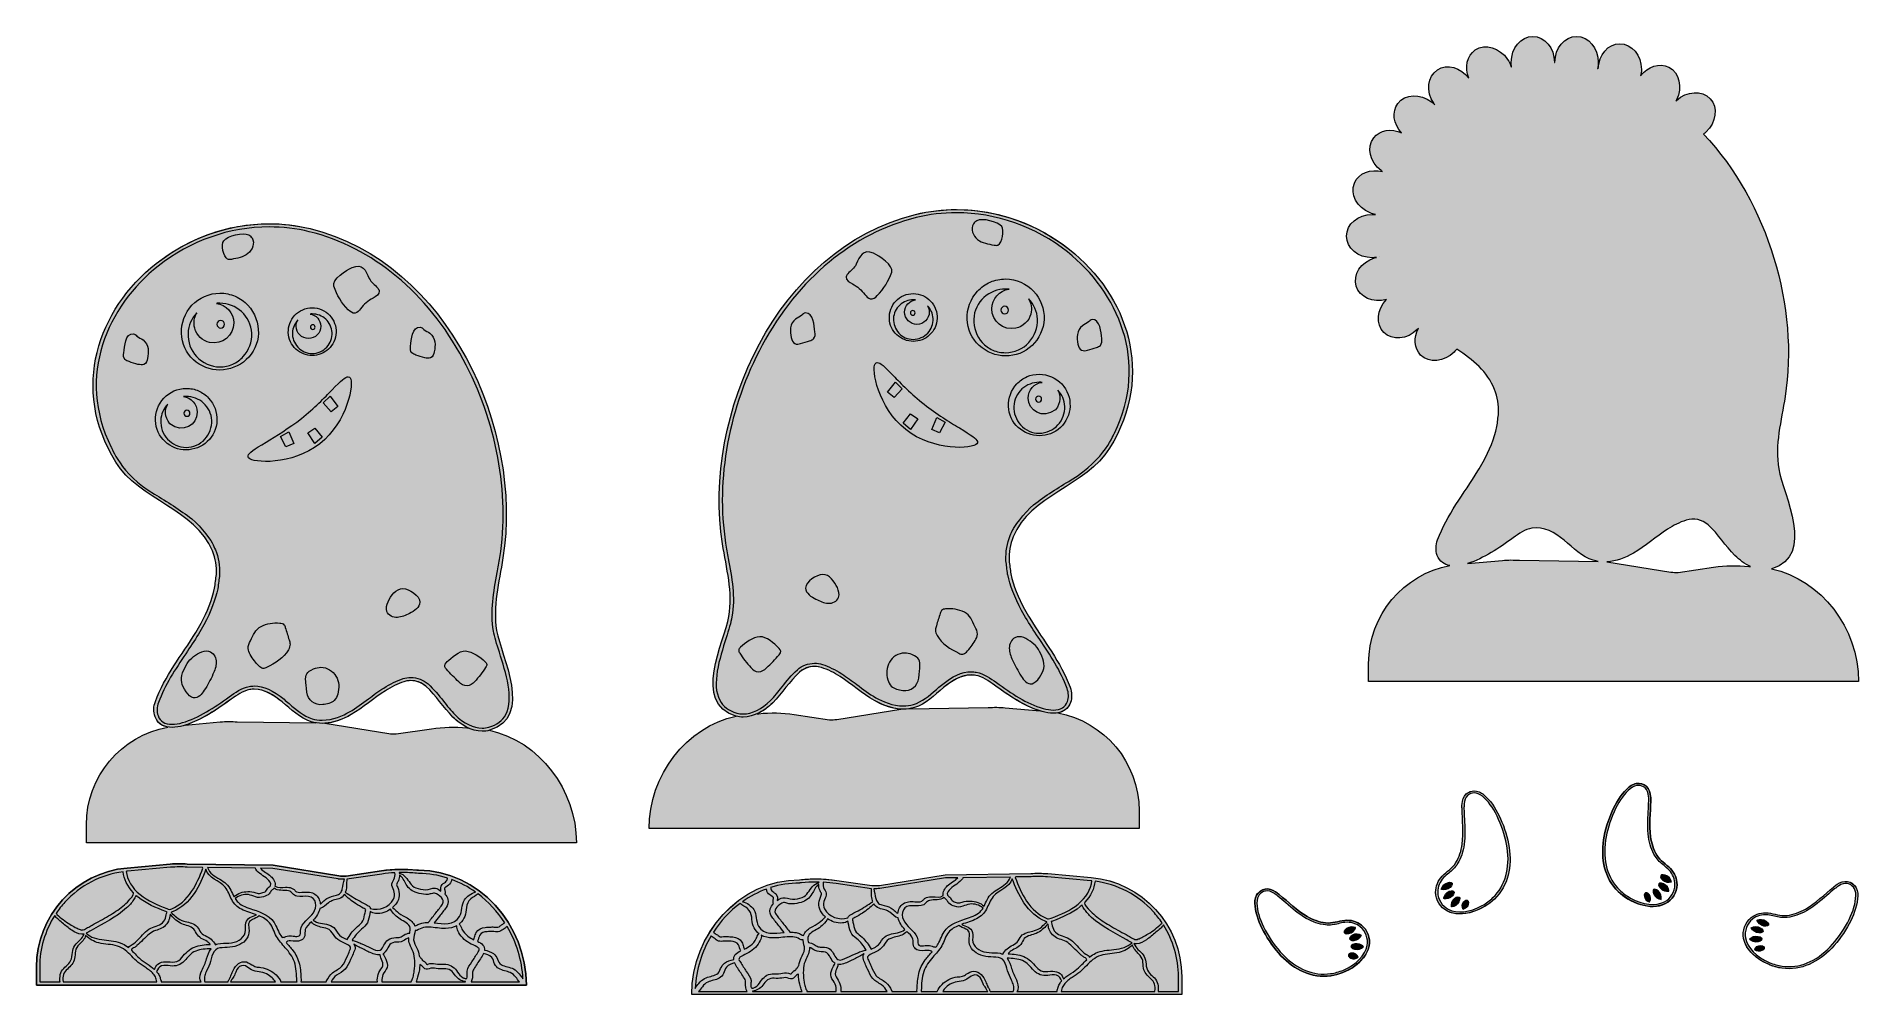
# Model space of a CAD drawing. Header units: millimetres. Extents: x 29 to 230, y -125 to -19.
import ezdxf

# ---------------------------------------------------------------- set-up
doc = ezdxf.new("R2010")
doc.units = ezdxf.units.MM
doc.header["$MEASUREMENT"] = 0
for name, color, linetype in [('e_0', 7, 'Continuous'), ('engraving', 7, 'Continuous'), ('Layer 1', 7, 'Continuous'), ('Layer 3', 7, 'Continuous'), ('Layer 4', 7, 'Continuous')]:
    doc.layers.add(name, color=color, linetype=linetype)

# ---------------------------------------------------------------- blocks, each defined once
blk = doc.blocks.new('block 2')
at = {"layer": 'engraving'}
h = blk.add_hatch(color=1, dxfattribs=at)
h.dxf.hatch_style = 2
edge = h.paths.add_edge_path()
edge.add_spline(control_points=[(106.21, -94.06), (106.48, -94.14), (106.75, -94.18), (107.02, -94.18), (108.22, -94.18), (109.41, -93.47), (110.28, -92.61), (111.34, -91.54), (112.11, -90.22), (113.24, -89.22), (113.24, -89.22), (113.25, -89.21), (113.25, -89.21), (113.71, -88.8), (114.31, -88.59), (114.91, -88.59), (115.17, -88.59), (115.42, -88.62), (115.67, -88.7), (116.39, -88.93), (117.09, -89.29), (117.72, -89.7), (119.02, -90.53), (120.17, -91.58), (121.51, -92.34), (122.48, -92.9), (123.61, -93.31), (124.72, -93.31), (125.12, -93.31), (125.53, -93.25), (125.93, -93.13), (127.18, -92.74), (128.14, -91.76), (129.15, -90.92), (130.03, -90.19), (131.1, -89.53), (132.22, -89.53), (132.38, -89.53), (132.54, -89.54), (132.71, -89.57), (133.48, -89.71), (134.14, -90.19), (134.78, -90.65), (136.42, -91.83), (138.12, -93.01), (140.06, -93.57), (140.45, -93.68), (140.87, -93.75), (141.29, -93.75), (142.09, -93.75), (142.85, -93.46), (143.18, -92.58), (143.38, -92.03), (143.34, -91.43), (143.14, -90.88), (142.12, -88.1), (140.22, -85.77), (138.68, -83.26), (138.48, -82.93), (138.28, -82.6), (138.09, -82.26), (137.43, -80.98), (136.87, -79.67), (136.59, -78.36), (136.51, -77.86), (136.47, -77.36), (136.4, -76.87), (136.37, -75.98), (136.5, -75.11), (136.84, -74.26), (138.7, -69.67), (144.93, -68.64), (147.51, -64.46), (152.55, -56.29), (149.48, -47.59), (143.06, -42.52), (139.61, -39.79), (135.21, -38.11), (130.58, -38.11), (129.08, -38.11), (127.57, -38.28), (126.05, -38.66), (110.75, -42.41), (102.49, -60.84), (104.73, -75.04), (105.16, -77.7), (105.9, -80.39), (105.44, -83.05), (104.94, -85.87), (101.33, -92.64), (106.21, -94.06)], knot_values=[0, 0, 0, 0, 1, 1, 1, 2, 2, 2, 3, 3, 3, 4, 4, 4, 5, 5, 5, 6, 6, 6, 7, 7, 7, 8, 8, 8, 9, 9, 9, 10, 10, 10, 11, 11, 11, 12, 12, 12, 13, 13, 13, 14, 14, 14, 15, 15, 15, 16, 16, 16, 17, 17, 17, 18, 18, 18, 19, 19, 19, 20, 20, 20, 21, 21, 21, 22, 22, 22, 23, 23, 23, 24, 24, 24, 25, 25, 25, 26, 26, 26, 27, 27, 27, 28, 28, 28, 29, 29, 29, 30, 30, 30, 30], degree=3, periodic=1)
edge = h.paths.add_edge_path()
edge.add_spline(control_points=[(104.43, -92.32), (103.5, -90.58), (104.41, -87.73), (105.13, -85.44), (105.42, -84.53), (105.67, -83.74), (105.78, -83.11), (106.16, -80.95), (105.76, -78.76), (105.37, -76.65), (105.27, -76.1), (105.17, -75.54), (105.08, -74.98), (103.96, -67.91), (105.44, -59.93), (109.12, -53.1), (113.1, -45.72), (119.15, -40.71), (126.14, -39), (127.59, -38.64), (129.08, -38.46), (130.58, -38.46), (134.95, -38.46), (139.31, -40), (142.84, -42.79), (148.39, -47.18), (151.93, -54.93), (148.03, -62.8), (147.97, -62.82), (147.07, -65.69), (143.24, -67.98), (141.87, -68.81), (140.37, -69.73), (139.11, -70.73), (138.1, -71.53), (136.78, -73.42), (136.84, -73.44), (136.72, -73.66), (136.61, -73.88), (136.52, -74.12), (136.17, -74.98), (136.01, -75.9), (136.05, -76.88), (136.05, -76.88), (136.05, -76.9), (136.05, -76.9), (136.05, -76.9), (136.05, -76.92), (136.05, -76.92), (136.08, -77.15), (136.11, -77.38), (136.14, -77.62), (136.17, -77.88), (136.2, -78.15), (136.24, -78.42), (136.24, -78.42), (136.24, -78.43), (136.24, -78.43), (136.24, -78.43), (136.25, -78.44), (136.25, -78.44), (136.5, -79.62), (137, -80.93), (137.78, -82.42), (137.97, -82.76), (138.17, -83.1), (138.38, -83.44), (138.83, -84.18), (139.31, -84.91), (139.79, -85.61), (140.92, -87.31), (142.1, -89.07), (142.81, -91.01), (142.99, -91.51), (143.01, -92.03), (142.85, -92.46), (142.61, -93.09), (142.1, -93.4), (141.29, -93.4), (140.94, -93.4), (140.55, -93.34), (140.16, -93.23), (138.31, -92.7), (136.66, -91.57), (134.99, -90.36), (134.35, -89.9), (133.63, -89.38), (132.77, -89.22), (132.59, -89.19), (132.4, -89.17), (132.22, -89.17), (131.2, -89.17), (130.12, -89.66), (128.92, -90.65), (128.73, -90.81), (128.55, -90.97), (128.36, -91.13), (127.54, -91.83), (126.77, -92.5), (125.82, -92.79), (125.48, -92.9), (125.1, -92.95), (124.72, -92.95), (123.53, -92.95), (122.41, -92.45), (121.68, -92.04), (120.95, -91.62), (120.25, -91.09), (119.58, -90.59), (119.04, -90.19), (118.49, -89.77), (117.91, -89.4), (117.18, -88.94), (116.47, -88.59), (115.78, -88.37), (115.5, -88.28), (115.21, -88.23), (114.91, -88.23), (114.21, -88.23), (113.53, -88.49), (113.01, -88.95), (112.36, -89.53), (111.83, -90.2), (111.31, -90.85), (110.91, -91.37), (110.49, -91.89), (110.03, -92.36), (109.09, -93.29), (108, -93.83), (107.02, -93.83), (106.78, -93.83), (106.54, -93.79), (106.31, -93.73), (105.41, -93.46), (104.79, -93), (104.43, -92.32)], knot_values=[0, 0, 0, 0, 1, 1, 1, 2, 2, 2, 3, 3, 3, 4, 4, 4, 5, 5, 5, 6, 6, 6, 7, 7, 7, 8, 8, 8, 9, 9, 9, 10, 10, 10, 11, 11, 11, 12, 12, 12, 13, 13, 13, 14, 14, 14, 15, 15, 15, 16, 16, 16, 17, 17, 17, 18, 18, 18, 19, 19, 19, 20, 20, 20, 21, 21, 21, 22, 22, 22, 23, 23, 23, 24, 24, 24, 25, 25, 25, 26, 26, 26, 27, 27, 27, 28, 28, 28, 29, 29, 29, 30, 30, 30, 31, 31, 31, 32, 32, 32, 33, 33, 33, 34, 34, 34, 35, 35, 35, 36, 36, 36, 37, 37, 37, 38, 38, 38, 39, 39, 39, 40, 40, 40, 41, 41, 41, 42, 42, 42, 43, 43, 43, 44, 44, 44, 45, 45, 45, 45], degree=3, periodic=1)
h = blk.add_hatch(color=1, dxfattribs=at)
h.dxf.hatch_style = 2
edge = h.paths.add_edge_path()
edge.add_spline(control_points=[(135.17, -42.03), (135.04, -42.09), (134.89, -42.07), (134.74, -42.04), (134.1, -41.93), (133.43, -41.81), (132.92, -41.41), (132.4, -41.01), (132.12, -40.24), (132.47, -39.69), (132.56, -39.55), (132.68, -39.43), (132.82, -39.35), (133.42, -39.02), (135.17, -39.44), (135.59, -39.99), (135.89, -40.38), (135.65, -41.8), (135.17, -42.03)], knot_values=[0, 0, 0, 0, 1, 1, 1, 2, 2, 2, 3, 3, 3, 4, 4, 4, 5, 5, 5, 6, 6, 6, 6], degree=3, periodic=1)
h = blk.add_hatch(color=1, dxfattribs=at)
h.dxf.hatch_style = 2
edge = h.paths.add_edge_path()
edge.add_spline(control_points=[(119.51, -44.16), (119.89, -43.26), (120.24, -42.45), (121.4, -42.94), (122.04, -43.21), (123.67, -44.28), (123.43, -45.02), (123.11, -45.99), (122.56, -46.89), (121.83, -47.62), (121.62, -47.83), (121.35, -48.04), (121.06, -47.98), (120.81, -47.93), (120.64, -47.7), (120.47, -47.49), (120.1, -47.02), (119.63, -46.62), (119.1, -46.33), (118.77, -46.16), (118.35, -45.91), (118.41, -45.54), (118.43, -45.42), (118.5, -45.3), (118.58, -45.21), (118.89, -44.85), (119.32, -44.59), (119.51, -44.16)], knot_values=[0, 0, 0, 0, 1, 1, 1, 2, 2, 2, 3, 3, 3, 4, 4, 4, 5, 5, 5, 6, 6, 6, 7, 7, 7, 8, 8, 8, 9, 9, 9, 9], degree=3, periodic=1)
h = blk.add_hatch(color=1, dxfattribs=at)
h.dxf.hatch_style = 2
edge = h.paths.add_edge_path()
edge.add_spline(control_points=[(131.76, -50.22), (131.8, -51.33), (132.3, -52.41), (133.1, -53.13), (133.89, -53.87), (134.95, -54.27), (136.01, -54.28), (137.08, -54.3), (138.15, -53.88), (138.93, -53.14), (139.72, -52.4), (140.23, -51.33), (140.26, -50.22), (140.31, -49.11), (139.89, -47.96), (139.11, -47.13), (138.32, -46.29), (137.18, -45.79), (136.01, -45.78), (135.43, -45.78), (134.85, -45.89), (134.32, -46.12), (133.79, -46.36), (133.31, -46.7), (132.92, -47.12), (132.14, -47.96), (131.72, -49.11), (131.76, -50.22)], knot_values=[0, 0, 0, 0, 1, 1, 1, 2, 2, 2, 3, 3, 3, 4, 4, 4, 5, 5, 5, 6, 6, 6, 7, 7, 7, 8, 8, 8, 9, 9, 9, 9], degree=3, periodic=1)
edge = h.paths.add_edge_path()
edge.add_spline(control_points=[(132.5, -50.22), (132.53, -49.29), (132.95, -48.41), (133.62, -47.82), (134.28, -47.22), (135.14, -46.9), (136.01, -46.89), (136.14, -46.89), (136.27, -46.89), (136.4, -46.91), (135.32, -47.04), (134.49, -47.96), (134.49, -49.08), (134.49, -50.44), (135.73, -51.51), (137.14, -51.22), (137.94, -51.06), (138.59, -50.44), (138.8, -49.65), (138.95, -49.03), (138.84, -48.44), (138.56, -47.96), (139.13, -48.56), (139.5, -49.36), (139.53, -50.22), (139.58, -51.14), (139.24, -52.09), (138.59, -52.79), (137.94, -53.49), (136.99, -53.91), (136.01, -53.92), (135.53, -53.93), (135.04, -53.83), (134.6, -53.64), (134.15, -53.44), (133.76, -53.15), (133.43, -52.8), (132.79, -52.09), (132.45, -51.14), (132.5, -50.22)], knot_values=[0, 0, 0, 0, 1, 1, 1, 2, 2, 2, 3, 3, 3, 4, 4, 4, 5, 5, 5, 6, 6, 6, 7, 7, 7, 8, 8, 8, 9, 9, 9, 10, 10, 10, 11, 11, 11, 12, 12, 12, 13, 13, 13, 13], degree=3, periodic=1)
edge = h.paths.add_edge_path()
edge.add_spline(control_points=[(135.91, -49.64), (135.68, -49.64), (135.5, -49.45), (135.5, -49.22), (135.5, -48.99), (135.68, -48.8), (135.91, -48.8), (136.15, -48.8), (136.33, -48.99), (136.33, -49.22), (136.33, -49.45), (136.15, -49.64), (135.91, -49.64)], knot_values=[0, 0, 0, 0, 1, 1, 1, 2, 2, 2, 3, 3, 3, 4, 4, 4, 4], degree=3, periodic=1)
h = blk.add_hatch(color=1, dxfattribs=at)
h.dxf.hatch_style = 2
edge = h.paths.add_edge_path()
edge.add_spline(control_points=[(127.62, -51.96), (128.12, -51.5), (128.43, -50.84), (128.45, -50.15), (128.48, -49.46), (128.22, -48.74), (127.73, -48.22), (127.25, -47.7), (126.53, -47.39), (125.81, -47.39), (125.45, -47.39), (125.09, -47.46), (124.76, -47.6), (124.43, -47.75), (124.13, -47.96), (123.89, -48.22), (123.4, -48.75), (123.14, -49.45), (123.17, -50.15), (123.19, -50.84), (123.5, -51.51), (124, -51.95), (124.49, -52.41), (125.15, -52.66), (125.81, -52.67), (126.47, -52.68), (127.14, -52.42), (127.62, -51.96)], knot_values=[0, 0, 0, 0, 1, 1, 1, 2, 2, 2, 3, 3, 3, 4, 4, 4, 5, 5, 5, 6, 6, 6, 7, 7, 7, 8, 8, 8, 9, 9, 9, 9], degree=3, periodic=1)
edge = h.paths.add_edge_path()
edge.add_spline(control_points=[(128, -50.15), (128.02, -50.72), (127.82, -51.31), (127.41, -51.75), (127.01, -52.18), (126.42, -52.44), (125.81, -52.45), (125.51, -52.45), (125.21, -52.39), (124.93, -52.27), (124.66, -52.15), (124.41, -51.97), (124.21, -51.75), (123.81, -51.31), (123.6, -50.72), (123.62, -50.15), (123.65, -49.57), (123.91, -49.02), (124.32, -48.66), (124.73, -48.28), (125.27, -48.09), (125.81, -48.08), (125.89, -48.08), (125.97, -48.08), (126.05, -48.09), (125.38, -48.17), (124.86, -48.74), (124.86, -49.44), (124.86, -50.19), (125.47, -50.8), (126.22, -50.8), (126.97, -50.8), (127.58, -50.19), (127.58, -49.44), (127.58, -49.19), (127.51, -48.95), (127.39, -48.75), (127.75, -49.11), (127.97, -49.62), (128, -50.15)], knot_values=[0, 0, 0, 0, 1, 1, 1, 2, 2, 2, 3, 3, 3, 4, 4, 4, 5, 5, 5, 6, 6, 6, 7, 7, 7, 8, 8, 8, 9, 9, 9, 10, 10, 10, 11, 11, 11, 12, 12, 12, 13, 13, 13, 13], degree=3, periodic=1)
edge = h.paths.add_edge_path()
edge.add_spline(control_points=[(125.75, -49.79), (125.6, -49.79), (125.49, -49.67), (125.49, -49.53), (125.49, -49.38), (125.6, -49.27), (125.75, -49.27), (125.89, -49.27), (126.01, -49.38), (126.01, -49.53), (126.01, -49.67), (125.89, -49.79), (125.75, -49.79)], knot_values=[0, 0, 0, 0, 1, 1, 1, 2, 2, 2, 3, 3, 3, 4, 4, 4, 4], degree=3, periodic=1)
h = blk.add_hatch(color=1, dxfattribs=at)
h.dxf.hatch_style = 2
edge = h.paths.add_edge_path()
edge.add_spline(control_points=[(112.81, -50.22), (113.03, -50.05), (113.3, -49.96), (113.5, -49.78), (113.61, -49.68), (113.72, -49.54), (113.88, -49.53), (114.79, -49.47), (114.85, -50.97), (114.95, -51.62), (114.99, -51.89), (114.99, -52.18), (114.79, -52.38), (114.68, -52.49), (114.52, -52.56), (114.36, -52.61), (114.04, -52.73), (113.71, -52.83), (113.37, -52.91), (113.16, -52.96), (112.92, -53.01), (112.72, -52.92), (112.47, -52.8), (112.38, -52.51), (112.33, -52.26), (112.25, -51.9), (112.21, -51.53), (112.26, -51.17), (112.32, -50.8), (112.5, -50.45), (112.81, -50.22)], knot_values=[0, 0, 0, 0, 1, 1, 1, 2, 2, 2, 3, 3, 3, 4, 4, 4, 5, 5, 5, 6, 6, 6, 7, 7, 7, 8, 8, 8, 9, 9, 9, 10, 10, 10, 10], degree=3, periodic=1)
h = blk.add_hatch(color=1, dxfattribs=at)
h.dxf.hatch_style = 2
edge = h.paths.add_edge_path()
edge.add_spline(control_points=[(144.5, -50.95), (144.72, -50.79), (144.99, -50.69), (145.19, -50.52), (145.3, -50.41), (145.41, -50.28), (145.56, -50.26), (146.48, -50.2), (146.54, -51.7), (146.64, -52.36), (146.67, -52.62), (146.67, -52.92), (146.48, -53.11), (146.37, -53.23), (146.21, -53.29), (146.05, -53.35), (145.73, -53.46), (145.4, -53.56), (145.06, -53.65), (144.85, -53.7), (144.61, -53.74), (144.41, -53.65), (144.16, -53.54), (144.07, -53.25), (144.01, -52.99), (143.94, -52.63), (143.89, -52.26), (143.95, -51.9), (144.01, -51.54), (144.19, -51.18), (144.5, -50.95)], knot_values=[0, 0, 0, 0, 1, 1, 1, 2, 2, 2, 3, 3, 3, 4, 4, 4, 5, 5, 5, 6, 6, 6, 7, 7, 7, 8, 8, 8, 9, 9, 9, 10, 10, 10, 10], degree=3, periodic=1)
h = blk.add_hatch(color=1, dxfattribs=at)
h.dxf.hatch_style = 2
edge = h.paths.add_edge_path()
edge.add_spline(control_points=[(121.61, -55.14), (121.17, -55.7), (121.89, -59.97), (124.98, -62.41), (128.07, -64.85), (132.39, -64.55), (132.83, -63.99), (132.89, -63.92), (132.91, -63.84), (132.89, -63.75), (132.83, -63.41), (132.24, -63.04), (130.92, -62.24), (129.8, -61.56), (128.4, -60.71), (127, -59.61), (125.59, -58.5), (124.44, -57.32), (123.6, -56.46), (122.61, -55.45), (122.16, -55), (121.84, -55.02), (121.75, -55.02), (121.67, -55.07), (121.61, -55.14)], knot_values=[0, 0, 0, 0, 1, 1, 1, 2, 2, 2, 3, 3, 3, 4, 4, 4, 5, 5, 5, 6, 6, 6, 7, 7, 7, 8, 8, 8, 8], degree=3, periodic=1)
h.paths.add_polyline_path([(127.85, -62.39), (128.4, -61.09), (129.32, -61.61), (128.72, -62.76)])
h.paths.add_polyline_path([(124.71, -61.71), (125.52, -60.69), (126.3, -61.22), (125.52, -62.39)])
h.paths.add_polyline_path([(122.97, -58.29), (123.84, -57.18), (124.59, -57.92), (123.71, -58.87)])
h = blk.add_hatch(color=1, dxfattribs=at)
h.dxf.hatch_style = 2
edge = h.paths.add_edge_path()
edge.add_spline(control_points=[(137.26, -57.37), (136.63, -58.05), (136.3, -58.96), (136.33, -59.85), (136.36, -60.74), (136.76, -61.6), (137.41, -62.18), (138.04, -62.77), (138.89, -63.09), (139.73, -63.1), (140.59, -63.11), (141.44, -62.78), (142.07, -62.18), (142.7, -61.6), (143.11, -60.74), (143.13, -59.85), (143.17, -58.96), (142.84, -58.04), (142.21, -57.38), (141.58, -56.71), (140.67, -56.31), (139.73, -56.3), (139.27, -56.3), (138.8, -56.39), (138.38, -56.57), (137.95, -56.76), (137.57, -57.04), (137.26, -57.37)], knot_values=[0, 0, 0, 0, 1, 1, 1, 2, 2, 2, 3, 3, 3, 4, 4, 4, 5, 5, 5, 6, 6, 6, 7, 7, 7, 8, 8, 8, 9, 9, 9, 9], degree=3, periodic=1)
edge = h.paths.add_edge_path()
edge.add_spline(control_points=[(136.92, -59.85), (136.95, -59.11), (137.29, -58.41), (137.82, -57.93), (138.35, -57.45), (139.04, -57.2), (139.73, -57.19), (139.84, -57.18), (139.94, -57.19), (140.05, -57.2), (139.18, -57.31), (138.51, -58.04), (138.51, -58.94), (138.51, -60.31), (140.09, -61.32), (141.53, -60.23), (142.14, -59.45), (142.12, -58.64), (141.77, -58.05), (142.23, -58.52), (142.52, -59.17), (142.55, -59.85), (142.58, -60.59), (142.32, -61.35), (141.79, -61.91), (141.27, -62.47), (140.51, -62.81), (139.73, -62.82), (139.35, -62.82), (138.96, -62.74), (138.6, -62.58), (138.25, -62.43), (137.93, -62.19), (137.67, -61.91), (137.16, -61.34), (136.89, -60.59), (136.92, -59.85)], knot_values=[0, 0, 0, 0, 1, 1, 1, 2, 2, 2, 3, 3, 3, 4, 4, 4, 5, 5, 5, 6, 6, 6, 7, 7, 7, 8, 8, 8, 9, 9, 9, 10, 10, 10, 11, 11, 11, 12, 12, 12, 12], degree=3, periodic=1)
edge = h.paths.add_edge_path()
edge.add_spline(control_points=[(139.66, -59.39), (139.47, -59.39), (139.32, -59.24), (139.32, -59.05), (139.32, -58.87), (139.47, -58.72), (139.66, -58.72), (139.84, -58.72), (139.99, -58.87), (139.99, -59.05), (139.99, -59.24), (139.84, -59.39), (139.66, -59.39)], knot_values=[0, 0, 0, 0, 1, 1, 1, 2, 2, 2, 3, 3, 3, 4, 4, 4, 4], degree=3, periodic=1)
h = blk.add_hatch(color=1, dxfattribs=at)
h.dxf.hatch_style = 2
edge = h.paths.add_edge_path()
edge.add_spline(control_points=[(115.79, -78.42), (116.58, -78.39), (117.11, -79.21), (117.43, -79.88), (117.58, -80.22), (117.69, -80.6), (117.56, -80.95), (117.4, -81.4), (116.88, -81.63), (116.4, -81.61), (115.93, -81.59), (115.49, -81.37), (115.06, -81.16), (114.53, -80.89), (113.93, -80.51), (113.92, -79.92), (113.91, -79.18), (115.12, -78.44), (115.79, -78.42)], knot_values=[0, 0, 0, 0, 1, 1, 1, 2, 2, 2, 3, 3, 3, 4, 4, 4, 5, 5, 5, 6, 6, 6, 6], degree=3, periodic=1)
h = blk.add_hatch(color=1, dxfattribs=at)
h.dxf.hatch_style = 2
edge = h.paths.add_edge_path()
edge.add_spline(control_points=[(128.79, -82.72), (128.82, -82.61), (128.86, -82.49), (128.94, -82.4), (129.05, -82.28), (129.23, -82.24), (129.39, -82.23), (130.1, -82.14), (130.82, -82.28), (131.46, -82.59), (132.12, -82.91), (132.3, -83.55), (132.63, -84.17), (132.77, -84.44), (132.91, -84.73), (132.9, -85.03), (132.89, -85.27), (132.78, -85.5), (132.65, -85.72), (132.38, -86.18), (132.06, -86.61), (131.68, -86.99), (131.56, -87.1), (131.43, -87.22), (131.27, -87.24), (131.13, -87.25), (130.99, -87.19), (130.86, -87.13), (129.91, -86.66), (128.95, -86.1), (128.45, -85.17), (128.34, -84.98), (128.26, -84.77), (128.26, -84.55), (128.27, -84.39), (128.31, -84.24), (128.36, -84.09), (128.5, -83.63), (128.64, -83.18), (128.79, -82.72)], knot_values=[0, 0, 0, 0, 1, 1, 1, 2, 2, 2, 3, 3, 3, 4, 4, 4, 5, 5, 5, 6, 6, 6, 7, 7, 7, 8, 8, 8, 9, 9, 9, 10, 10, 10, 11, 11, 11, 12, 12, 12, 13, 13, 13, 13], degree=3, periodic=1)
h = blk.add_hatch(color=1, dxfattribs=at)
h.dxf.hatch_style = 2
edge = h.paths.add_edge_path()
edge.add_spline(control_points=[(108.87, -85.3), (109.56, -85.26), (110.48, -86.08), (110.89, -86.49), (111.06, -86.65), (111.22, -86.86), (111.15, -87.07), (111.12, -87.16), (111.06, -87.24), (110.99, -87.31), (110.55, -87.8), (110.09, -88.28), (109.6, -88.74), (109.36, -88.96), (109.07, -89.19), (108.71, -89.18), (108.35, -89.17), (108.08, -88.93), (107.88, -88.71), (107.41, -88.21), (107, -87.68), (106.65, -87.13), (106.58, -87.02), (106.51, -86.9), (106.53, -86.78), (106.54, -86.66), (106.64, -86.55), (106.74, -86.45), (107.18, -86.03), (108.11, -85.34), (108.87, -85.3)], knot_values=[0, 0, 0, 0, 1, 1, 1, 2, 2, 2, 3, 3, 3, 4, 4, 4, 5, 5, 5, 6, 6, 6, 7, 7, 7, 8, 8, 8, 9, 9, 9, 10, 10, 10, 10], degree=3, periodic=1)
h = blk.add_hatch(color=1, dxfattribs=at)
h.dxf.hatch_style = 2
edge = h.paths.add_edge_path()
edge.add_spline(control_points=[(137.04, -85.41), (137.66, -85.1), (138.38, -85.51), (138.92, -85.94), (139.19, -86.16), (139.47, -86.39), (139.64, -86.7), (139.99, -87.34), (140.39, -88.11), (140.23, -88.81), (140.11, -89.33), (139.5, -90.39), (138.93, -90.49), (138.42, -90.57), (138.01, -90.09), (137.73, -89.66), (137.38, -89.09), (137.06, -88.5), (136.78, -87.89), (136.59, -87.47), (136.42, -87.03), (136.42, -86.57), (136.42, -86.1), (136.63, -85.62), (137.04, -85.41)], knot_values=[0, 0, 0, 0, 1, 1, 1, 2, 2, 2, 3, 3, 3, 4, 4, 4, 5, 5, 5, 6, 6, 6, 7, 7, 7, 8, 8, 8, 8], degree=3, periodic=1)
h = blk.add_hatch(color=1, dxfattribs=at)
h.dxf.hatch_style = 2
edge = h.paths.add_edge_path()
edge.add_spline(control_points=[(124.84, -87.11), (125.12, -87.11), (125.4, -87.17), (125.66, -87.28), (126.48, -87.63), (126.56, -87.91), (126.54, -88.67), (126.53, -88.79), (126.48, -89.3), (126.42, -89.86), (126.32, -90.74), (125.52, -91.36), (124.65, -91.23), (124.2, -91.16), (123.71, -91.08), (123.38, -90.77), (123.19, -90.58), (123.07, -90.32), (122.99, -90.06), (122.8, -89.42), (122.85, -88.69), (123.19, -88.1), (123.52, -87.52), (124.17, -87.11), (124.84, -87.11)], knot_values=[0, 0, 0, 0, 1, 1, 1, 2, 2, 2, 3, 3, 3, 4, 4, 4, 5, 5, 5, 6, 6, 6, 7, 7, 7, 8, 8, 8, 8], degree=3, periodic=1)
at = {"layer": 'engraving', "lineweight": 0}
for points in [[(122.97, -58.29), (123.84, -57.18), (124.59, -57.92), (123.71, -58.87), (122.97, -58.29)], [(124.71, -61.71), (125.52, -60.69), (126.3, -61.22), (125.52, -62.39), (124.71, -61.71)], [(127.85, -62.39), (128.4, -61.09), (129.32, -61.61), (128.72, -62.76), (127.85, -62.39)]]:
    blk.add_lwpolyline(points, dxfattribs=at)
for points, knots in [([(106.21, -94.06), (106.48, -94.14), (106.75, -94.18), (107.02, -94.18), (108.22, -94.18), (109.41, -93.47), (110.28, -92.61), (111.34, -91.54), (112.11, -90.22), (113.24, -89.22), (113.24, -89.22), (113.25, -89.21), (113.25, -89.21), (113.71, -88.8), (114.31, -88.59), (114.91, -88.59), (115.17, -88.59), (115.42, -88.62), (115.67, -88.7), (116.39, -88.93), (117.09, -89.29), (117.72, -89.7), (119.02, -90.53), (120.17, -91.58), (121.51, -92.34), (122.48, -92.9), (123.61, -93.31), (124.72, -93.31), (125.12, -93.31), (125.53, -93.25), (125.93, -93.13), (127.18, -92.74), (128.14, -91.76), (129.15, -90.92), (130.03, -90.19), (131.1, -89.53), (132.22, -89.53), (132.38, -89.53), (132.54, -89.54), (132.71, -89.57), (133.48, -89.71), (134.14, -90.19), (134.78, -90.65), (136.42, -91.83), (138.12, -93.01), (140.06, -93.57), (140.45, -93.68), (140.87, -93.75), (141.29, -93.75), (142.09, -93.75), (142.85, -93.46), (143.18, -92.58), (143.38, -92.03), (143.34, -91.43), (143.14, -90.88), (142.12, -88.1), (140.22, -85.77), (138.68, -83.26), (138.48, -82.93), (138.28, -82.6), (138.09, -82.26), (137.43, -80.98), (136.87, -79.67), (136.59, -78.36), (136.51, -77.86), (136.47, -77.36), (136.4, -76.87), (136.37, -75.98), (136.5, -75.11), (136.84, -74.26), (138.7, -69.67), (144.93, -68.64), (147.51, -64.46), (152.55, -56.29), (149.48, -47.59), (143.06, -42.52), (139.61, -39.79), (135.21, -38.11), (130.58, -38.11), (129.08, -38.11), (127.57, -38.28), (126.05, -38.66), (110.75, -42.41), (102.49, -60.84), (104.73, -75.04), (105.16, -77.7), (105.9, -80.39), (105.44, -83.05), (104.94, -85.87), (101.33, -92.64), (106.21, -94.06)], [0, 0, 0, 0, 1, 1, 1, 2, 2, 2, 3, 3, 3, 4, 4, 4, 5, 5, 5, 6, 6, 6, 7, 7, 7, 8, 8, 8, 9, 9, 9, 10, 10, 10, 11, 11, 11, 12, 12, 12, 13, 13, 13, 14, 14, 14, 15, 15, 15, 16, 16, 16, 17, 17, 17, 18, 18, 18, 19, 19, 19, 20, 20, 20, 21, 21, 21, 22, 22, 22, 23, 23, 23, 24, 24, 24, 25, 25, 25, 26, 26, 26, 27, 27, 27, 28, 28, 28, 29, 29, 29, 30, 30, 30, 30]), ([(104.43, -92.32), (103.5, -90.58), (104.41, -87.73), (105.13, -85.44), (105.42, -84.53), (105.67, -83.74), (105.78, -83.11), (106.16, -80.95), (105.76, -78.76), (105.37, -76.65), (105.27, -76.1), (105.17, -75.54), (105.08, -74.98), (103.96, -67.91), (105.44, -59.93), (109.12, -53.1), (113.1, -45.72), (119.15, -40.71), (126.14, -39), (127.59, -38.64), (129.08, -38.46), (130.58, -38.46), (134.95, -38.46), (139.31, -40), (142.84, -42.79), (148.39, -47.18), (151.93, -54.93), (148.03, -62.8), (147.97, -62.82), (147.07, -65.69), (143.24, -67.98), (141.87, -68.81), (140.37, -69.73), (139.11, -70.73), (138.1, -71.53), (136.78, -73.42), (136.84, -73.44), (136.72, -73.66), (136.61, -73.88), (136.52, -74.12), (136.17, -74.98), (136.01, -75.9), (136.05, -76.88), (136.05, -76.88), (136.05, -76.9), (136.05, -76.9), (136.05, -76.9), (136.05, -76.92), (136.05, -76.92), (136.08, -77.15), (136.11, -77.38), (136.14, -77.62), (136.17, -77.88), (136.2, -78.15), (136.24, -78.42), (136.24, -78.42), (136.24, -78.43), (136.24, -78.43), (136.24, -78.43), (136.25, -78.44), (136.25, -78.44), (136.5, -79.62), (137, -80.93), (137.78, -82.42), (137.97, -82.76), (138.17, -83.1), (138.38, -83.44), (138.83, -84.18), (139.31, -84.91), (139.79, -85.61), (140.92, -87.31), (142.1, -89.07), (142.81, -91.01), (142.99, -91.51), (143.01, -92.03), (142.85, -92.46), (142.61, -93.09), (142.1, -93.4), (141.29, -93.4), (140.94, -93.4), (140.55, -93.34), (140.16, -93.23), (138.31, -92.7), (136.66, -91.57), (134.99, -90.36), (134.35, -89.9), (133.63, -89.38), (132.77, -89.22), (132.59, -89.19), (132.4, -89.17), (132.22, -89.17), (131.2, -89.17), (130.12, -89.66), (128.92, -90.65), (128.73, -90.81), (128.55, -90.97), (128.36, -91.13), (127.54, -91.83), (126.77, -92.5), (125.82, -92.79), (125.48, -92.9), (125.1, -92.95), (124.72, -92.95), (123.53, -92.95), (122.41, -92.45), (121.68, -92.04), (120.95, -91.62), (120.25, -91.09), (119.58, -90.59), (119.04, -90.19), (118.49, -89.77), (117.91, -89.4), (117.18, -88.94), (116.47, -88.59), (115.78, -88.37), (115.5, -88.28), (115.21, -88.23), (114.91, -88.23), (114.21, -88.23), (113.53, -88.49), (113.01, -88.95), (112.36, -89.53), (111.83, -90.2), (111.31, -90.85), (110.91, -91.37), (110.49, -91.89), (110.03, -92.36), (109.09, -93.29), (108, -93.83), (107.02, -93.83), (106.78, -93.83), (106.54, -93.79), (106.31, -93.73), (105.41, -93.46), (104.79, -93), (104.43, -92.32)], [0, 0, 0, 0, 1, 1, 1, 2, 2, 2, 3, 3, 3, 4, 4, 4, 5, 5, 5, 6, 6, 6, 7, 7, 7, 8, 8, 8, 9, 9, 9, 10, 10, 10, 11, 11, 11, 12, 12, 12, 13, 13, 13, 14, 14, 14, 15, 15, 15, 16, 16, 16, 17, 17, 17, 18, 18, 18, 19, 19, 19, 20, 20, 20, 21, 21, 21, 22, 22, 22, 23, 23, 23, 24, 24, 24, 25, 25, 25, 26, 26, 26, 27, 27, 27, 28, 28, 28, 29, 29, 29, 30, 30, 30, 31, 31, 31, 32, 32, 32, 33, 33, 33, 34, 34, 34, 35, 35, 35, 36, 36, 36, 37, 37, 37, 38, 38, 38, 39, 39, 39, 40, 40, 40, 41, 41, 41, 42, 42, 42, 43, 43, 43, 44, 44, 44, 45, 45, 45, 45]), ([(135.17, -42.03), (135.04, -42.09), (134.89, -42.07), (134.74, -42.04), (134.1, -41.93), (133.43, -41.81), (132.92, -41.41), (132.4, -41.01), (132.12, -40.24), (132.47, -39.69), (132.56, -39.55), (132.68, -39.43), (132.82, -39.35), (133.42, -39.02), (135.17, -39.44), (135.59, -39.99), (135.89, -40.38), (135.65, -41.8), (135.17, -42.03)], [0, 0, 0, 0, 1, 1, 1, 2, 2, 2, 3, 3, 3, 4, 4, 4, 5, 5, 5, 6, 6, 6, 6]), ([(119.51, -44.16), (119.89, -43.26), (120.24, -42.45), (121.4, -42.94), (122.04, -43.21), (123.67, -44.28), (123.43, -45.02), (123.11, -45.99), (122.56, -46.89), (121.83, -47.62), (121.62, -47.83), (121.35, -48.04), (121.06, -47.98), (120.81, -47.93), (120.64, -47.7), (120.47, -47.49), (120.1, -47.02), (119.63, -46.62), (119.1, -46.33), (118.77, -46.16), (118.35, -45.91), (118.41, -45.54), (118.43, -45.42), (118.5, -45.3), (118.58, -45.21), (118.89, -44.85), (119.32, -44.59), (119.51, -44.16)], [0, 0, 0, 0, 1, 1, 1, 2, 2, 2, 3, 3, 3, 4, 4, 4, 5, 5, 5, 6, 6, 6, 7, 7, 7, 8, 8, 8, 9, 9, 9, 9]), ([(131.76, -50.22), (131.8, -51.33), (132.3, -52.41), (133.1, -53.13), (133.89, -53.87), (134.95, -54.27), (136.01, -54.28), (137.08, -54.3), (138.15, -53.88), (138.93, -53.14), (139.72, -52.4), (140.23, -51.33), (140.26, -50.22), (140.31, -49.11), (139.89, -47.96), (139.11, -47.13), (138.32, -46.29), (137.18, -45.79), (136.01, -45.78), (135.43, -45.78), (134.85, -45.89), (134.32, -46.12), (133.79, -46.36), (133.31, -46.7), (132.92, -47.12), (132.14, -47.96), (131.72, -49.11), (131.76, -50.22)], [0, 0, 0, 0, 1, 1, 1, 2, 2, 2, 3, 3, 3, 4, 4, 4, 5, 5, 5, 6, 6, 6, 7, 7, 7, 8, 8, 8, 9, 9, 9, 9]), ([(127.62, -51.96), (128.12, -51.5), (128.43, -50.84), (128.45, -50.15), (128.48, -49.46), (128.22, -48.74), (127.73, -48.22), (127.25, -47.7), (126.53, -47.39), (125.81, -47.39), (125.45, -47.39), (125.09, -47.46), (124.76, -47.6), (124.43, -47.75), (124.13, -47.96), (123.89, -48.22), (123.4, -48.75), (123.14, -49.45), (123.17, -50.15), (123.19, -50.84), (123.5, -51.51), (124, -51.95), (124.49, -52.41), (125.15, -52.66), (125.81, -52.67), (126.47, -52.68), (127.14, -52.42), (127.62, -51.96)], [0, 0, 0, 0, 1, 1, 1, 2, 2, 2, 3, 3, 3, 4, 4, 4, 5, 5, 5, 6, 6, 6, 7, 7, 7, 8, 8, 8, 9, 9, 9, 9]), ([(128, -50.15), (128.02, -50.72), (127.82, -51.31), (127.41, -51.75), (127.01, -52.18), (126.42, -52.44), (125.81, -52.45), (125.51, -52.45), (125.21, -52.39), (124.93, -52.27), (124.66, -52.15), (124.41, -51.97), (124.21, -51.75), (123.81, -51.31), (123.6, -50.72), (123.62, -50.15), (123.65, -49.57), (123.91, -49.02), (124.32, -48.66), (124.73, -48.28), (125.27, -48.09), (125.81, -48.08), (125.89, -48.08), (125.97, -48.08), (126.05, -48.09), (125.38, -48.17), (124.86, -48.74), (124.86, -49.44), (124.86, -50.19), (125.47, -50.8), (126.22, -50.8), (126.97, -50.8), (127.58, -50.19), (127.58, -49.44), (127.58, -49.19), (127.51, -48.95), (127.39, -48.75), (127.75, -49.11), (127.97, -49.62), (128, -50.15)], [0, 0, 0, 0, 1, 1, 1, 2, 2, 2, 3, 3, 3, 4, 4, 4, 5, 5, 5, 6, 6, 6, 7, 7, 7, 8, 8, 8, 9, 9, 9, 10, 10, 10, 11, 11, 11, 12, 12, 12, 13, 13, 13, 13]), ([(132.5, -50.22), (132.53, -49.29), (132.95, -48.41), (133.62, -47.82), (134.28, -47.22), (135.14, -46.9), (136.01, -46.89), (136.14, -46.89), (136.27, -46.89), (136.4, -46.91), (135.32, -47.04), (134.49, -47.96), (134.49, -49.08), (134.49, -50.44), (135.73, -51.51), (137.14, -51.22), (137.94, -51.06), (138.59, -50.44), (138.8, -49.65), (138.95, -49.03), (138.84, -48.44), (138.56, -47.96), (139.13, -48.56), (139.5, -49.36), (139.53, -50.22), (139.58, -51.14), (139.24, -52.09), (138.59, -52.79), (137.94, -53.49), (136.99, -53.91), (136.01, -53.92), (135.53, -53.93), (135.04, -53.83), (134.6, -53.64), (134.15, -53.44), (133.76, -53.15), (133.43, -52.8), (132.79, -52.09), (132.45, -51.14), (132.5, -50.22)], [0, 0, 0, 0, 1, 1, 1, 2, 2, 2, 3, 3, 3, 4, 4, 4, 5, 5, 5, 6, 6, 6, 7, 7, 7, 8, 8, 8, 9, 9, 9, 10, 10, 10, 11, 11, 11, 12, 12, 12, 13, 13, 13, 13]), ([(112.81, -50.22), (113.03, -50.05), (113.3, -49.96), (113.5, -49.78), (113.61, -49.68), (113.72, -49.54), (113.88, -49.53), (114.79, -49.47), (114.85, -50.97), (114.95, -51.62), (114.99, -51.89), (114.99, -52.18), (114.79, -52.38), (114.68, -52.49), (114.52, -52.56), (114.36, -52.61), (114.04, -52.73), (113.71, -52.83), (113.37, -52.91), (113.16, -52.96), (112.92, -53.01), (112.72, -52.92), (112.47, -52.8), (112.38, -52.51), (112.33, -52.26), (112.25, -51.9), (112.21, -51.53), (112.26, -51.17), (112.32, -50.8), (112.5, -50.45), (112.81, -50.22)], [0, 0, 0, 0, 1, 1, 1, 2, 2, 2, 3, 3, 3, 4, 4, 4, 5, 5, 5, 6, 6, 6, 7, 7, 7, 8, 8, 8, 9, 9, 9, 10, 10, 10, 10]), ([(125.75, -49.79), (125.6, -49.79), (125.49, -49.67), (125.49, -49.53), (125.49, -49.38), (125.6, -49.27), (125.75, -49.27), (125.89, -49.27), (126.01, -49.38), (126.01, -49.53), (126.01, -49.67), (125.89, -49.79), (125.75, -49.79)], [0, 0, 0, 0, 1, 1, 1, 2, 2, 2, 3, 3, 3, 4, 4, 4, 4]), ([(135.91, -49.64), (135.68, -49.64), (135.5, -49.45), (135.5, -49.22), (135.5, -48.99), (135.68, -48.8), (135.91, -48.8), (136.15, -48.8), (136.33, -48.99), (136.33, -49.22), (136.33, -49.45), (136.15, -49.64), (135.91, -49.64)], [0, 0, 0, 0, 1, 1, 1, 2, 2, 2, 3, 3, 3, 4, 4, 4, 4]), ([(144.5, -50.95), (144.72, -50.79), (144.99, -50.69), (145.19, -50.52), (145.3, -50.41), (145.41, -50.28), (145.56, -50.26), (146.48, -50.2), (146.54, -51.7), (146.64, -52.36), (146.67, -52.62), (146.67, -52.92), (146.48, -53.11), (146.37, -53.23), (146.21, -53.29), (146.05, -53.35), (145.73, -53.46), (145.4, -53.56), (145.06, -53.65), (144.85, -53.7), (144.61, -53.74), (144.41, -53.65), (144.16, -53.54), (144.07, -53.25), (144.01, -52.99), (143.94, -52.63), (143.89, -52.26), (143.95, -51.9), (144.01, -51.54), (144.19, -51.18), (144.5, -50.95)], [0, 0, 0, 0, 1, 1, 1, 2, 2, 2, 3, 3, 3, 4, 4, 4, 5, 5, 5, 6, 6, 6, 7, 7, 7, 8, 8, 8, 9, 9, 9, 10, 10, 10, 10]), ([(121.61, -55.14), (121.17, -55.7), (121.89, -59.97), (124.98, -62.41), (128.07, -64.85), (132.39, -64.55), (132.83, -63.99), (132.89, -63.92), (132.91, -63.84), (132.89, -63.75), (132.83, -63.41), (132.24, -63.04), (130.92, -62.24), (129.8, -61.56), (128.4, -60.71), (127, -59.61), (125.59, -58.5), (124.44, -57.32), (123.6, -56.46), (122.61, -55.45), (122.16, -55), (121.84, -55.02), (121.75, -55.02), (121.67, -55.07), (121.61, -55.14)], [0, 0, 0, 0, 1, 1, 1, 2, 2, 2, 3, 3, 3, 4, 4, 4, 5, 5, 5, 6, 6, 6, 7, 7, 7, 8, 8, 8, 8]), ([(137.26, -57.37), (136.63, -58.05), (136.3, -58.96), (136.33, -59.85), (136.36, -60.74), (136.76, -61.6), (137.41, -62.18), (138.04, -62.77), (138.89, -63.09), (139.73, -63.1), (140.59, -63.11), (141.44, -62.78), (142.07, -62.18), (142.7, -61.6), (143.11, -60.74), (143.13, -59.85), (143.17, -58.96), (142.84, -58.04), (142.21, -57.38), (141.58, -56.71), (140.67, -56.31), (139.73, -56.3), (139.27, -56.3), (138.8, -56.39), (138.38, -56.57), (137.95, -56.76), (137.57, -57.04), (137.26, -57.37)], [0, 0, 0, 0, 1, 1, 1, 2, 2, 2, 3, 3, 3, 4, 4, 4, 5, 5, 5, 6, 6, 6, 7, 7, 7, 8, 8, 8, 9, 9, 9, 9]), ([(136.92, -59.85), (136.95, -59.11), (137.29, -58.41), (137.82, -57.93), (138.35, -57.45), (139.04, -57.2), (139.73, -57.19), (139.84, -57.18), (139.94, -57.19), (140.05, -57.2), (139.18, -57.31), (138.51, -58.04), (138.51, -58.94), (138.51, -60.31), (140.09, -61.32), (141.53, -60.23), (142.14, -59.45), (142.12, -58.64), (141.77, -58.05), (142.23, -58.52), (142.52, -59.17), (142.55, -59.85), (142.58, -60.59), (142.32, -61.35), (141.79, -61.91), (141.27, -62.47), (140.51, -62.81), (139.73, -62.82), (139.35, -62.82), (138.96, -62.74), (138.6, -62.58), (138.25, -62.43), (137.93, -62.19), (137.67, -61.91), (137.16, -61.34), (136.89, -60.59), (136.92, -59.85)], [0, 0, 0, 0, 1, 1, 1, 2, 2, 2, 3, 3, 3, 4, 4, 4, 5, 5, 5, 6, 6, 6, 7, 7, 7, 8, 8, 8, 9, 9, 9, 10, 10, 10, 11, 11, 11, 12, 12, 12, 12]), ([(139.66, -59.39), (139.47, -59.39), (139.32, -59.24), (139.32, -59.05), (139.32, -58.87), (139.47, -58.72), (139.66, -58.72), (139.84, -58.72), (139.99, -58.87), (139.99, -59.05), (139.99, -59.24), (139.84, -59.39), (139.66, -59.39)], [0, 0, 0, 0, 1, 1, 1, 2, 2, 2, 3, 3, 3, 4, 4, 4, 4]), ([(115.79, -78.42), (116.58, -78.39), (117.11, -79.21), (117.43, -79.88), (117.58, -80.22), (117.69, -80.6), (117.56, -80.95), (117.4, -81.4), (116.88, -81.63), (116.4, -81.61), (115.93, -81.59), (115.49, -81.37), (115.06, -81.16), (114.53, -80.89), (113.93, -80.51), (113.92, -79.92), (113.91, -79.18), (115.12, -78.44), (115.79, -78.42)], [0, 0, 0, 0, 1, 1, 1, 2, 2, 2, 3, 3, 3, 4, 4, 4, 5, 5, 5, 6, 6, 6, 6]), ([(128.79, -82.72), (128.82, -82.61), (128.86, -82.49), (128.94, -82.4), (129.05, -82.28), (129.23, -82.24), (129.39, -82.23), (130.1, -82.14), (130.82, -82.28), (131.46, -82.59), (132.12, -82.91), (132.3, -83.55), (132.63, -84.17), (132.77, -84.44), (132.91, -84.73), (132.9, -85.03), (132.89, -85.27), (132.78, -85.5), (132.65, -85.72), (132.38, -86.18), (132.06, -86.61), (131.68, -86.99), (131.56, -87.1), (131.43, -87.22), (131.27, -87.24), (131.13, -87.25), (130.99, -87.19), (130.86, -87.13), (129.91, -86.66), (128.95, -86.1), (128.45, -85.17), (128.34, -84.98), (128.26, -84.77), (128.26, -84.55), (128.27, -84.39), (128.31, -84.24), (128.36, -84.09), (128.5, -83.63), (128.64, -83.18), (128.79, -82.72)], [0, 0, 0, 0, 1, 1, 1, 2, 2, 2, 3, 3, 3, 4, 4, 4, 5, 5, 5, 6, 6, 6, 7, 7, 7, 8, 8, 8, 9, 9, 9, 10, 10, 10, 11, 11, 11, 12, 12, 12, 13, 13, 13, 13]), ([(108.87, -85.3), (109.56, -85.26), (110.48, -86.08), (110.89, -86.49), (111.06, -86.65), (111.22, -86.86), (111.15, -87.07), (111.12, -87.16), (111.06, -87.24), (110.99, -87.31), (110.55, -87.8), (110.09, -88.28), (109.6, -88.74), (109.36, -88.96), (109.07, -89.19), (108.71, -89.18), (108.35, -89.17), (108.08, -88.93), (107.88, -88.71), (107.41, -88.21), (107, -87.68), (106.65, -87.13), (106.58, -87.02), (106.51, -86.9), (106.53, -86.78), (106.54, -86.66), (106.64, -86.55), (106.74, -86.45), (107.18, -86.03), (108.11, -85.34), (108.87, -85.3)], [0, 0, 0, 0, 1, 1, 1, 2, 2, 2, 3, 3, 3, 4, 4, 4, 5, 5, 5, 6, 6, 6, 7, 7, 7, 8, 8, 8, 9, 9, 9, 10, 10, 10, 10]), ([(137.04, -85.41), (137.66, -85.1), (138.38, -85.51), (138.92, -85.94), (139.19, -86.16), (139.47, -86.39), (139.64, -86.7), (139.99, -87.34), (140.39, -88.11), (140.23, -88.81), (140.11, -89.33), (139.5, -90.39), (138.93, -90.49), (138.42, -90.57), (138.01, -90.09), (137.73, -89.66), (137.38, -89.09), (137.06, -88.5), (136.78, -87.89), (136.59, -87.47), (136.42, -87.03), (136.42, -86.57), (136.42, -86.1), (136.63, -85.62), (137.04, -85.41)], [0, 0, 0, 0, 1, 1, 1, 2, 2, 2, 3, 3, 3, 4, 4, 4, 5, 5, 5, 6, 6, 6, 7, 7, 7, 8, 8, 8, 8]), ([(124.84, -87.11), (125.12, -87.11), (125.4, -87.17), (125.66, -87.28), (126.48, -87.63), (126.56, -87.91), (126.54, -88.67), (126.53, -88.79), (126.48, -89.3), (126.42, -89.86), (126.32, -90.74), (125.52, -91.36), (124.65, -91.23), (124.2, -91.16), (123.71, -91.08), (123.38, -90.77), (123.19, -90.58), (123.07, -90.32), (122.99, -90.06), (122.8, -89.42), (122.85, -88.69), (123.19, -88.1), (123.52, -87.52), (124.17, -87.11), (124.84, -87.11)], [0, 0, 0, 0, 1, 1, 1, 2, 2, 2, 3, 3, 3, 4, 4, 4, 5, 5, 5, 6, 6, 6, 7, 7, 7, 8, 8, 8, 8])]:
    blk.add_open_spline(points, degree=3, knots=knots, dxfattribs=at)
blk = doc.blocks.new('block 3')
at = {"layer": 'engraving'}
h = blk.add_hatch(color=1, dxfattribs=at)
h.dxf.hatch_style = 2
edge = h.paths.add_edge_path()
edge.add_spline(control_points=[(79.78, -84.61), (79.32, -81.96), (80.06, -79.27), (80.48, -76.6), (82.73, -62.4), (74.47, -43.97), (59.16, -40.22), (57.65, -39.85), (56.13, -39.67), (54.64, -39.67), (50.01, -39.67), (45.6, -41.36), (42.16, -44.08), (35.74, -49.16), (32.66, -57.85), (37.7, -66.02), (40.29, -70.21), (46.52, -71.23), (48.37, -75.82), (48.72, -76.67), (48.85, -77.55), (48.82, -78.43), (48.74, -78.93), (48.7, -79.43), (48.62, -79.93), (48.34, -81.24), (47.79, -82.55), (47.12, -83.82), (46.93, -84.16), (46.74, -84.5), (46.54, -84.82), (45, -87.34), (43.1, -89.66), (42.07, -92.45), (41.87, -93), (41.83, -93.6), (42.04, -94.14), (42.36, -95.03), (43.12, -95.32), (43.93, -95.32), (44.34, -95.32), (44.77, -95.24), (45.15, -95.13), (47.1, -94.57), (48.8, -93.4), (50.44, -92.21), (51.07, -91.75), (51.73, -91.28), (52.51, -91.14), (52.67, -91.11), (52.84, -91.09), (53, -91.09), (54.11, -91.09), (55.19, -91.75), (56.07, -92.49), (57.08, -93.32), (58.03, -94.31), (59.29, -94.7), (59.68, -94.82), (60.09, -94.87), (60.5, -94.87), (61.61, -94.87), (62.73, -94.47), (63.71, -93.91), (65.04, -93.14), (66.2, -92.09), (67.49, -91.26), (68.13, -90.86), (68.82, -90.5), (69.54, -90.27), (69.79, -90.19), (70.05, -90.15), (70.3, -90.15), (70.91, -90.15), (71.5, -90.37), (71.97, -90.78), (71.97, -90.78), (71.98, -90.79), (71.98, -90.79), (73.1, -91.79), (73.88, -93.11), (74.94, -94.17), (75.81, -95.04), (77, -95.74), (78.19, -95.74), (78.47, -95.74), (78.74, -95.71), (79, -95.63), (83.89, -94.2), (80.27, -87.44), (79.78, -84.61)], knot_values=[0, 0, 0, 0, 1, 1, 1, 2, 2, 2, 3, 3, 3, 4, 4, 4, 5, 5, 5, 6, 6, 6, 7, 7, 7, 8, 8, 8, 9, 9, 9, 10, 10, 10, 11, 11, 11, 12, 12, 12, 13, 13, 13, 14, 14, 14, 15, 15, 15, 16, 16, 16, 17, 17, 17, 18, 18, 18, 19, 19, 19, 20, 20, 20, 21, 21, 21, 22, 22, 22, 23, 23, 23, 24, 24, 24, 25, 25, 25, 26, 26, 26, 27, 27, 27, 28, 28, 28, 29, 29, 29, 30, 30, 30, 30], degree=3, periodic=1)
edge = h.paths.add_edge_path()
edge.add_spline(control_points=[(78.91, -95.29), (78.68, -95.36), (78.44, -95.39), (78.19, -95.39), (77.22, -95.39), (76.12, -94.86), (75.19, -93.92), (74.73, -93.46), (74.31, -92.93), (73.9, -92.42), (73.39, -91.77), (72.86, -91.1), (72.2, -90.51), (71.68, -90.05), (71.01, -89.8), (70.3, -89.8), (70.01, -89.8), (69.72, -89.84), (69.44, -89.93), (68.75, -90.15), (68.03, -90.5), (67.3, -90.97), (66.72, -91.34), (66.17, -91.75), (65.63, -92.15), (64.96, -92.66), (64.26, -93.18), (63.53, -93.6), (62.8, -94.02), (61.69, -94.52), (60.5, -94.52), (60.11, -94.52), (59.74, -94.46), (59.39, -94.36), (58.44, -94.07), (57.67, -93.4), (56.86, -92.69), (56.67, -92.53), (56.48, -92.37), (56.29, -92.21), (55.1, -91.22), (54.02, -90.74), (53, -90.74), (52.81, -90.74), (52.62, -90.76), (52.44, -90.79), (51.59, -90.94), (50.87, -91.47), (50.23, -91.93), (48.56, -93.13), (46.91, -94.26), (45.06, -94.79), (44.66, -94.91), (44.27, -94.97), (43.93, -94.97), (43.11, -94.97), (42.6, -94.66), (42.37, -94.02), (42.21, -93.59), (42.22, -93.08), (42.41, -92.57), (43.12, -90.63), (44.29, -88.88), (45.43, -87.18), (45.9, -86.47), (46.39, -85.74), (46.84, -85.01), (47.05, -84.66), (47.25, -84.32), (47.43, -83.99), (48.21, -82.49), (48.71, -81.19), (48.97, -80), (48.97, -80), (48.97, -79.99), (48.97, -79.99), (48.97, -79.99), (48.97, -79.98), (48.97, -79.98), (49.01, -79.71), (49.05, -79.44), (49.08, -79.18), (49.1, -78.95), (49.13, -78.71), (49.17, -78.48), (49.17, -78.48), (49.17, -78.46), (49.17, -78.46), (49.17, -78.46), (49.17, -78.44), (49.17, -78.44), (49.2, -77.47), (49.04, -76.54), (48.7, -75.69), (48.6, -75.45), (48.49, -75.22), (48.37, -75), (48.44, -74.99), (47.12, -73.09), (46.1, -72.29), (44.84, -71.3), (43.35, -70.37), (41.97, -69.55), (38.14, -67.25), (37.25, -64.38), (37.19, -64.36), (33.28, -56.49), (36.83, -48.75), (42.37, -44.36), (45.91, -41.56), (50.26, -40.03), (54.64, -40.03), (56.13, -40.03), (57.63, -40.21), (59.08, -40.56), (66.07, -42.28), (72.11, -47.28), (76.09, -54.66), (79.78, -61.49), (81.25, -69.47), (80.13, -76.55), (80.05, -77.1), (79.94, -77.67), (79.84, -78.22), (79.45, -80.33), (79.05, -82.51), (79.43, -84.67), (79.54, -85.31), (79.79, -86.09), (80.08, -87), (80.81, -89.29), (81.71, -92.14), (80.78, -93.89), (80.42, -94.57), (79.81, -95.03), (78.91, -95.29)], knot_values=[0, 0, 0, 0, 1, 1, 1, 2, 2, 2, 3, 3, 3, 4, 4, 4, 5, 5, 5, 6, 6, 6, 7, 7, 7, 8, 8, 8, 9, 9, 9, 10, 10, 10, 11, 11, 11, 12, 12, 12, 13, 13, 13, 14, 14, 14, 15, 15, 15, 16, 16, 16, 17, 17, 17, 18, 18, 18, 19, 19, 19, 20, 20, 20, 21, 21, 21, 22, 22, 22, 23, 23, 23, 24, 24, 24, 25, 25, 25, 26, 26, 26, 27, 27, 27, 28, 28, 28, 29, 29, 29, 30, 30, 30, 31, 31, 31, 32, 32, 32, 33, 33, 33, 34, 34, 34, 35, 35, 35, 36, 36, 36, 37, 37, 37, 38, 38, 38, 39, 39, 39, 40, 40, 40, 41, 41, 41, 42, 42, 42, 43, 43, 43, 44, 44, 44, 45, 45, 45, 45], degree=3, periodic=1)
h = blk.add_hatch(color=1, dxfattribs=at)
h.dxf.hatch_style = 2
edge = h.paths.add_edge_path()
edge.add_spline(control_points=[(50.05, -43.59), (50.17, -43.66), (50.33, -43.63), (50.47, -43.61), (51.11, -43.5), (51.78, -43.38), (52.3, -42.98), (52.81, -42.57), (53.1, -41.8), (52.75, -41.25), (52.66, -41.11), (52.53, -41), (52.39, -40.92), (51.8, -40.59), (50.04, -41.01), (49.63, -41.55), (49.32, -41.95), (49.57, -43.36), (50.05, -43.59)], knot_values=[0, 0, 0, 0, 1, 1, 1, 2, 2, 2, 3, 3, 3, 4, 4, 4, 5, 5, 5, 6, 6, 6, 6], degree=3, periodic=1)
h = blk.add_hatch(color=1, dxfattribs=at)
h.dxf.hatch_style = 2
edge = h.paths.add_edge_path()
edge.add_spline(control_points=[(65.71, -45.72), (65.32, -44.83), (64.97, -44.02), (63.81, -44.51), (63.18, -44.77), (61.55, -45.84), (61.79, -46.58), (62.11, -47.56), (62.66, -48.46), (63.39, -49.19), (63.6, -49.39), (63.86, -49.6), (64.15, -49.55), (64.41, -49.5), (64.58, -49.26), (64.74, -49.06), (65.11, -48.58), (65.58, -48.19), (66.12, -47.9), (66.45, -47.72), (66.86, -47.48), (66.81, -47.11), (66.79, -46.98), (66.71, -46.87), (66.63, -46.77), (66.33, -46.41), (65.9, -46.15), (65.71, -45.72)], knot_values=[0, 0, 0, 0, 1, 1, 1, 2, 2, 2, 3, 3, 3, 4, 4, 4, 5, 5, 5, 6, 6, 6, 7, 7, 7, 8, 8, 8, 9, 9, 9, 9], degree=3, periodic=1)
h = blk.add_hatch(color=1, dxfattribs=at)
h.dxf.hatch_style = 2
edge = h.paths.add_edge_path()
edge.add_spline(control_points=[(52.3, -48.68), (51.91, -48.27), (51.43, -47.92), (50.9, -47.69), (50.36, -47.46), (49.78, -47.34), (49.2, -47.34), (48.04, -47.35), (46.89, -47.85), (46.11, -48.69), (45.32, -49.52), (44.91, -50.67), (44.95, -51.78), (44.99, -52.9), (45.49, -53.97), (46.28, -54.7), (47.07, -55.44), (48.14, -55.86), (49.2, -55.84), (50.26, -55.83), (51.32, -55.43), (52.11, -54.69), (52.92, -53.97), (53.42, -52.9), (53.45, -51.78), (53.49, -50.67), (53.08, -49.53), (52.3, -48.68)], knot_values=[0, 0, 0, 0, 1, 1, 1, 2, 2, 2, 3, 3, 3, 4, 4, 4, 5, 5, 5, 6, 6, 6, 7, 7, 7, 8, 8, 8, 9, 9, 9, 9], degree=3, periodic=1)
edge = h.paths.add_edge_path()
edge.add_spline(control_points=[(51.78, -54.36), (51.46, -54.71), (51.06, -55), (50.62, -55.2), (50.17, -55.4), (49.69, -55.49), (49.2, -55.49), (48.23, -55.48), (47.28, -55.06), (46.63, -54.36), (45.97, -53.66), (45.64, -52.7), (45.68, -51.78), (45.72, -50.93), (46.08, -50.12), (46.65, -49.53), (46.37, -50.01), (46.26, -50.59), (46.42, -51.21), (46.62, -52), (47.28, -52.62), (48.07, -52.79), (49.48, -53.08), (50.73, -52.01), (50.73, -50.64), (50.73, -49.53), (49.89, -48.61), (48.81, -48.47), (48.94, -48.46), (49.07, -48.45), (49.2, -48.45), (50.07, -48.47), (50.94, -48.79), (51.6, -49.39), (52.26, -49.98), (52.68, -50.86), (52.72, -51.78), (52.76, -52.71), (52.43, -53.65), (51.78, -54.36)], knot_values=[0, 0, 0, 0, 1, 1, 1, 2, 2, 2, 3, 3, 3, 4, 4, 4, 5, 5, 5, 6, 6, 6, 7, 7, 7, 8, 8, 8, 9, 9, 9, 10, 10, 10, 11, 11, 11, 12, 12, 12, 13, 13, 13, 13], degree=3, periodic=1)
edge = h.paths.add_edge_path()
edge.add_spline(control_points=[(48.88, -50.78), (48.88, -50.55), (49.07, -50.37), (49.3, -50.37), (49.53, -50.37), (49.72, -50.55), (49.72, -50.78), (49.72, -51.02), (49.53, -51.2), (49.3, -51.2), (49.07, -51.2), (48.88, -51.02), (48.88, -50.78)], knot_values=[0, 0, 0, 0, 1, 1, 1, 2, 2, 2, 3, 3, 3, 4, 4, 4, 4], degree=3, periodic=1)
h = blk.add_hatch(color=1, dxfattribs=at)
h.dxf.hatch_style = 2
edge = h.paths.add_edge_path()
edge.add_spline(control_points=[(59.4, -54.23), (60.06, -54.23), (60.72, -53.98), (61.21, -53.52), (61.71, -53.07), (62.02, -52.4), (62.05, -51.71), (62.07, -51.02), (61.81, -50.31), (61.33, -49.79), (61.09, -49.53), (60.79, -49.31), (60.46, -49.17), (60.13, -49.02), (59.76, -48.95), (59.4, -48.95), (58.68, -48.96), (57.97, -49.27), (57.48, -49.79), (56.99, -50.31), (56.74, -51.02), (56.76, -51.71), (56.79, -52.4), (57.1, -53.07), (57.59, -53.52), (58.08, -53.99), (58.74, -54.25), (59.4, -54.23)], knot_values=[0, 0, 0, 0, 1, 1, 1, 2, 2, 2, 3, 3, 3, 4, 4, 4, 5, 5, 5, 6, 6, 6, 7, 7, 7, 8, 8, 8, 9, 9, 9, 9], degree=3, periodic=1)
edge = h.paths.add_edge_path()
edge.add_spline(control_points=[(57.82, -50.31), (57.7, -50.51), (57.63, -50.75), (57.63, -51), (57.63, -51.76), (58.24, -52.36), (58.99, -52.36), (59.74, -52.36), (60.35, -51.76), (60.35, -51), (60.35, -50.31), (59.83, -49.74), (59.16, -49.65), (59.24, -49.65), (59.32, -49.64), (59.4, -49.64), (59.95, -49.65), (60.48, -49.85), (60.89, -50.22), (61.31, -50.59), (61.57, -51.14), (61.59, -51.71), (61.62, -52.28), (61.41, -52.87), (61.01, -53.31), (60.81, -53.53), (60.56, -53.71), (60.28, -53.84), (60.01, -53.96), (59.71, -54.02), (59.4, -54.01), (58.8, -54.01), (58.21, -53.75), (57.81, -53.31), (57.4, -52.88), (57.19, -52.28), (57.22, -51.71), (57.24, -51.18), (57.47, -50.68), (57.82, -50.31)], knot_values=[0, 0, 0, 0, 1, 1, 1, 2, 2, 2, 3, 3, 3, 4, 4, 4, 5, 5, 5, 6, 6, 6, 7, 7, 7, 8, 8, 8, 9, 9, 9, 10, 10, 10, 11, 11, 11, 12, 12, 12, 13, 13, 13, 13], degree=3, periodic=1)
edge = h.paths.add_edge_path()
edge.add_spline(control_points=[(59.21, -51.09), (59.21, -50.95), (59.32, -50.83), (59.47, -50.83), (59.61, -50.83), (59.73, -50.95), (59.73, -51.09), (59.73, -51.23), (59.61, -51.35), (59.47, -51.35), (59.32, -51.35), (59.21, -51.23), (59.21, -51.09)], knot_values=[0, 0, 0, 0, 1, 1, 1, 2, 2, 2, 3, 3, 3, 4, 4, 4, 4], degree=3, periodic=1)
h = blk.add_hatch(color=1, dxfattribs=at)
h.dxf.hatch_style = 2
edge = h.paths.add_edge_path()
edge.add_spline(control_points=[(40.72, -52.52), (40.5, -52.35), (40.23, -52.26), (40.03, -52.08), (39.92, -51.98), (39.81, -51.84), (39.65, -51.83), (38.74, -51.77), (38.68, -53.27), (38.58, -53.92), (38.54, -54.19), (38.54, -54.48), (38.73, -54.68), (38.85, -54.79), (39.01, -54.86), (39.17, -54.91), (39.49, -55.03), (39.82, -55.13), (40.15, -55.21), (40.37, -55.26), (40.61, -55.31), (40.8, -55.22), (41.06, -55.1), (41.15, -54.81), (41.2, -54.56), (41.27, -54.2), (41.32, -53.83), (41.26, -53.47), (41.2, -53.1), (41.03, -52.75), (40.72, -52.52)], knot_values=[0, 0, 0, 0, 1, 1, 1, 2, 2, 2, 3, 3, 3, 4, 4, 4, 5, 5, 5, 6, 6, 6, 7, 7, 7, 8, 8, 8, 9, 9, 9, 10, 10, 10, 10], degree=3, periodic=1)
h = blk.add_hatch(color=1, dxfattribs=at)
h.dxf.hatch_style = 2
edge = h.paths.add_edge_path()
edge.add_spline(control_points=[(72.4, -51.78), (72.19, -51.62), (71.92, -51.52), (71.72, -51.35), (71.6, -51.24), (71.5, -51.11), (71.34, -51.1), (70.42, -51.03), (70.37, -52.53), (70.27, -53.19), (70.23, -53.45), (70.23, -53.75), (70.42, -53.94), (70.53, -54.06), (70.7, -54.12), (70.85, -54.18), (71.18, -54.29), (71.51, -54.39), (71.84, -54.48), (72.06, -54.53), (72.29, -54.57), (72.49, -54.48), (72.75, -54.37), (72.84, -54.08), (72.89, -53.82), (72.96, -53.46), (73.01, -53.09), (72.95, -52.73), (72.89, -52.37), (72.72, -52.01), (72.4, -51.78)], knot_values=[0, 0, 0, 0, 1, 1, 1, 2, 2, 2, 3, 3, 3, 4, 4, 4, 5, 5, 5, 6, 6, 6, 7, 7, 7, 8, 8, 8, 9, 9, 9, 10, 10, 10, 10], degree=3, periodic=1)
h = blk.add_hatch(color=1, dxfattribs=at)
h.dxf.hatch_style = 2
edge = h.paths.add_edge_path()
edge.add_spline(control_points=[(46.84, -58.14), (46.41, -57.95), (45.94, -57.86), (45.48, -57.86), (44.55, -57.87), (43.63, -58.27), (43.01, -58.94), (42.38, -59.61), (42.04, -60.53), (42.08, -61.41), (42.11, -62.31), (42.51, -63.16), (43.15, -63.75), (43.77, -64.34), (44.63, -64.68), (45.48, -64.66), (46.33, -64.65), (47.18, -64.33), (47.81, -63.74), (48.45, -63.17), (48.85, -62.31), (48.88, -61.41), (48.91, -60.52), (48.58, -59.61), (47.96, -58.94), (47.64, -58.6), (47.26, -58.33), (46.84, -58.14)], knot_values=[0, 0, 0, 0, 1, 1, 1, 2, 2, 2, 3, 3, 3, 4, 4, 4, 5, 5, 5, 6, 6, 6, 7, 7, 7, 8, 8, 8, 9, 9, 9, 9], degree=3, periodic=1)
edge = h.paths.add_edge_path()
edge.add_spline(control_points=[(47.55, -63.48), (47.28, -63.76), (46.97, -63.99), (46.61, -64.15), (46.26, -64.31), (45.87, -64.38), (45.48, -64.38), (44.7, -64.37), (43.94, -64.04), (43.42, -63.47), (42.9, -62.91), (42.63, -62.15), (42.67, -61.41), (42.69, -60.73), (42.98, -60.09), (43.44, -59.61), (43.09, -60.2), (43.07, -61.01), (43.68, -61.8), (45.12, -62.88), (46.7, -61.88), (46.7, -60.5), (46.7, -59.61), (46.03, -58.87), (45.17, -58.77), (45.27, -58.76), (45.38, -58.75), (45.48, -58.75), (46.18, -58.76), (46.87, -59.02), (47.4, -59.5), (47.93, -59.97), (48.27, -60.67), (48.3, -61.41), (48.33, -62.15), (48.06, -62.91), (47.55, -63.48)], knot_values=[0, 0, 0, 0, 1, 1, 1, 2, 2, 2, 3, 3, 3, 4, 4, 4, 5, 5, 5, 6, 6, 6, 7, 7, 7, 8, 8, 8, 9, 9, 9, 10, 10, 10, 11, 11, 11, 12, 12, 12, 12], degree=3, periodic=1)
edge = h.paths.add_edge_path()
edge.add_spline(control_points=[(45.23, -60.62), (45.23, -60.43), (45.38, -60.28), (45.56, -60.28), (45.74, -60.28), (45.89, -60.43), (45.89, -60.62), (45.89, -60.8), (45.74, -60.95), (45.56, -60.95), (45.38, -60.95), (45.23, -60.8), (45.23, -60.62)], knot_values=[0, 0, 0, 0, 1, 1, 1, 2, 2, 2, 3, 3, 3, 4, 4, 4, 4], degree=3, periodic=1)
h = blk.add_hatch(color=1, dxfattribs=at)
h.dxf.hatch_style = 2
edge = h.paths.add_edge_path()
edge.add_spline(control_points=[(63.38, -56.59), (63.05, -56.57), (62.6, -57.01), (61.61, -58.02), (60.78, -58.88), (59.63, -60.06), (58.21, -61.18), (56.81, -62.28), (55.42, -63.12), (54.3, -63.8), (52.97, -64.61), (52.38, -64.98), (52.32, -65.31), (52.31, -65.4), (52.33, -65.48), (52.38, -65.55), (52.82, -66.11), (57.15, -66.41), (60.24, -63.98), (63.33, -61.54), (64.04, -57.26), (63.6, -56.7), (63.55, -56.63), (63.47, -56.59), (63.38, -56.59)], knot_values=[0, 0, 0, 0, 1, 1, 1, 2, 2, 2, 3, 3, 3, 4, 4, 4, 5, 5, 5, 6, 6, 6, 7, 7, 7, 8, 8, 8, 8], degree=3, periodic=1)
h.paths.add_polyline_path([(56.5, -64.32), (55.89, -63.17), (56.81, -62.66), (57.36, -63.95)])
h.paths.add_polyline_path([(59.7, -63.95), (58.91, -62.78), (59.7, -62.26), (60.51, -63.27)])
h.paths.add_polyline_path([(61.51, -60.44), (60.62, -59.48), (61.38, -58.74), (62.25, -59.85)])
h = blk.add_hatch(color=1, dxfattribs=at)
h.dxf.hatch_style = 2
edge = h.paths.add_edge_path()
edge.add_spline(control_points=[(69.43, -79.98), (68.64, -79.96), (68.11, -80.77), (67.79, -81.45), (67.63, -81.78), (67.53, -82.17), (67.65, -82.52), (67.82, -82.96), (68.34, -83.19), (68.81, -83.17), (69.28, -83.15), (69.73, -82.93), (70.15, -82.72), (70.68, -82.46), (71.29, -82.08), (71.29, -81.48), (71.3, -80.75), (70.09, -80.01), (69.43, -79.98)], knot_values=[0, 0, 0, 0, 1, 1, 1, 2, 2, 2, 3, 3, 3, 4, 4, 4, 5, 5, 5, 6, 6, 6, 6], degree=3, periodic=1)
h = blk.add_hatch(color=1, dxfattribs=at)
h.dxf.hatch_style = 2
edge = h.paths.add_edge_path()
edge.add_spline(control_points=[(56.43, -84.29), (56.39, -84.17), (56.36, -84.05), (56.27, -83.97), (56.16, -83.85), (55.99, -83.81), (55.82, -83.79), (55.11, -83.71), (54.39, -83.84), (53.75, -84.16), (53.1, -84.48), (52.91, -85.12), (52.59, -85.74), (52.45, -86.01), (52.31, -86.29), (52.32, -86.59), (52.33, -86.84), (52.44, -87.07), (52.56, -87.28), (52.83, -87.75), (53.16, -88.17), (53.54, -88.55), (53.65, -88.67), (53.78, -88.78), (53.95, -88.8), (54.09, -88.82), (54.23, -88.75), (54.36, -88.69), (55.3, -88.23), (56.27, -87.66), (56.77, -86.74), (56.87, -86.54), (56.95, -86.33), (56.95, -86.12), (56.95, -85.96), (56.9, -85.8), (56.85, -85.65), (56.71, -85.2), (56.57, -84.74), (56.43, -84.29)], knot_values=[0, 0, 0, 0, 1, 1, 1, 2, 2, 2, 3, 3, 3, 4, 4, 4, 5, 5, 5, 6, 6, 6, 7, 7, 7, 8, 8, 8, 9, 9, 9, 10, 10, 10, 11, 11, 11, 12, 12, 12, 13, 13, 13, 13], degree=3, periodic=1)
h = blk.add_hatch(color=1, dxfattribs=at)
h.dxf.hatch_style = 2
edge = h.paths.add_edge_path()
edge.add_spline(control_points=[(48.17, -86.98), (47.56, -86.66), (46.83, -87.07), (46.29, -87.5), (46.02, -87.72), (45.75, -87.96), (45.58, -88.27), (45.22, -88.9), (44.83, -89.68), (44.98, -90.37), (45.1, -90.9), (45.71, -91.96), (46.29, -92.05), (46.8, -92.13), (47.21, -91.66), (47.48, -91.22), (47.84, -90.66), (48.16, -90.06), (48.44, -89.45), (48.63, -89.03), (48.8, -88.59), (48.8, -88.13), (48.8, -87.67), (48.58, -87.18), (48.17, -86.98)], knot_values=[0, 0, 0, 0, 1, 1, 1, 2, 2, 2, 3, 3, 3, 4, 4, 4, 5, 5, 5, 6, 6, 6, 7, 7, 7, 8, 8, 8, 8], degree=3, periodic=1)
h = blk.add_hatch(color=1, dxfattribs=at)
h.dxf.hatch_style = 2
edge = h.paths.add_edge_path()
edge.add_spline(control_points=[(76.35, -86.87), (75.66, -86.83), (74.74, -87.65), (74.33, -88.05), (74.16, -88.22), (74, -88.43), (74.06, -88.63), (74.09, -88.72), (74.16, -88.8), (74.23, -88.88), (74.66, -89.37), (75.12, -89.85), (75.62, -90.3), (75.85, -90.52), (76.14, -90.75), (76.51, -90.74), (76.87, -90.73), (77.13, -90.49), (77.34, -90.27), (77.8, -89.77), (78.21, -89.24), (78.56, -88.69), (78.63, -88.58), (78.7, -88.47), (78.69, -88.35), (78.67, -88.22), (78.58, -88.12), (78.47, -88.02), (78.03, -87.6), (77.11, -86.91), (76.35, -86.87)], knot_values=[0, 0, 0, 0, 1, 1, 1, 2, 2, 2, 3, 3, 3, 4, 4, 4, 5, 5, 5, 6, 6, 6, 7, 7, 7, 8, 8, 8, 9, 9, 9, 10, 10, 10, 10], degree=3, periodic=1)
h = blk.add_hatch(color=1, dxfattribs=at)
h.dxf.hatch_style = 2
edge = h.paths.add_edge_path()
edge.add_spline(control_points=[(60.37, -88.67), (60.09, -88.67), (59.81, -88.74), (59.55, -88.85), (58.73, -89.2), (58.66, -89.47), (58.68, -90.24), (58.68, -90.35), (58.74, -90.87), (58.8, -91.43), (58.9, -92.3), (59.7, -92.92), (60.57, -92.8), (61.02, -92.73), (61.5, -92.65), (61.83, -92.33), (62.03, -92.14), (62.15, -91.89), (62.22, -91.63), (62.42, -90.98), (62.37, -90.25), (62.03, -89.67), (61.69, -89.08), (61.05, -88.67), (60.37, -88.67)], knot_values=[0, 0, 0, 0, 1, 1, 1, 2, 2, 2, 3, 3, 3, 4, 4, 4, 5, 5, 5, 6, 6, 6, 7, 7, 7, 8, 8, 8, 8], degree=3, periodic=1)
at = {"layer": 'engraving', "lineweight": 0}
for points in [[(61.51, -60.44), (60.62, -59.48), (61.38, -58.74), (62.25, -59.85), (61.51, -60.44)], [(59.7, -63.95), (58.91, -62.78), (59.7, -62.26), (60.51, -63.27), (59.7, -63.95)], [(56.5, -64.32), (55.89, -63.17), (56.81, -62.66), (57.36, -63.95), (56.5, -64.32)]]:
    blk.add_lwpolyline(points, dxfattribs=at)
for points, knots in [([(79.78, -84.61), (79.32, -81.96), (80.06, -79.27), (80.48, -76.6), (82.73, -62.4), (74.47, -43.97), (59.16, -40.22), (57.65, -39.85), (56.13, -39.67), (54.64, -39.67), (50.01, -39.67), (45.6, -41.36), (42.16, -44.08), (35.74, -49.16), (32.66, -57.85), (37.7, -66.02), (40.29, -70.21), (46.52, -71.23), (48.37, -75.82), (48.72, -76.67), (48.85, -77.55), (48.82, -78.43), (48.74, -78.93), (48.7, -79.43), (48.62, -79.93), (48.34, -81.24), (47.79, -82.55), (47.12, -83.82), (46.93, -84.16), (46.74, -84.5), (46.54, -84.82), (45, -87.34), (43.1, -89.66), (42.07, -92.45), (41.87, -93), (41.83, -93.6), (42.04, -94.14), (42.36, -95.03), (43.12, -95.32), (43.93, -95.32), (44.34, -95.32), (44.77, -95.24), (45.15, -95.13), (47.1, -94.57), (48.8, -93.4), (50.44, -92.21), (51.07, -91.75), (51.73, -91.28), (52.51, -91.14), (52.67, -91.11), (52.84, -91.09), (53, -91.09), (54.11, -91.09), (55.19, -91.75), (56.07, -92.49), (57.08, -93.32), (58.03, -94.31), (59.29, -94.7), (59.68, -94.82), (60.09, -94.87), (60.5, -94.87), (61.61, -94.87), (62.73, -94.47), (63.71, -93.91), (65.04, -93.14), (66.2, -92.09), (67.49, -91.26), (68.13, -90.86), (68.82, -90.5), (69.54, -90.27), (69.79, -90.19), (70.05, -90.15), (70.3, -90.15), (70.91, -90.15), (71.5, -90.37), (71.97, -90.78), (71.97, -90.78), (71.98, -90.79), (71.98, -90.79), (73.1, -91.79), (73.88, -93.11), (74.94, -94.17), (75.81, -95.04), (77, -95.74), (78.19, -95.74), (78.47, -95.74), (78.74, -95.71), (79, -95.63), (83.89, -94.2), (80.27, -87.44), (79.78, -84.61)], [0, 0, 0, 0, 1, 1, 1, 2, 2, 2, 3, 3, 3, 4, 4, 4, 5, 5, 5, 6, 6, 6, 7, 7, 7, 8, 8, 8, 9, 9, 9, 10, 10, 10, 11, 11, 11, 12, 12, 12, 13, 13, 13, 14, 14, 14, 15, 15, 15, 16, 16, 16, 17, 17, 17, 18, 18, 18, 19, 19, 19, 20, 20, 20, 21, 21, 21, 22, 22, 22, 23, 23, 23, 24, 24, 24, 25, 25, 25, 26, 26, 26, 27, 27, 27, 28, 28, 28, 29, 29, 29, 30, 30, 30, 30]), ([(78.91, -95.29), (78.68, -95.36), (78.44, -95.39), (78.19, -95.39), (77.22, -95.39), (76.12, -94.86), (75.19, -93.92), (74.73, -93.46), (74.31, -92.93), (73.9, -92.42), (73.39, -91.77), (72.86, -91.1), (72.2, -90.51), (71.68, -90.05), (71.01, -89.8), (70.3, -89.8), (70.01, -89.8), (69.72, -89.84), (69.44, -89.93), (68.75, -90.15), (68.03, -90.5), (67.3, -90.97), (66.72, -91.34), (66.17, -91.75), (65.63, -92.15), (64.96, -92.66), (64.26, -93.18), (63.53, -93.6), (62.8, -94.02), (61.69, -94.52), (60.5, -94.52), (60.11, -94.52), (59.74, -94.46), (59.39, -94.36), (58.44, -94.07), (57.67, -93.4), (56.86, -92.69), (56.67, -92.53), (56.48, -92.37), (56.29, -92.21), (55.1, -91.22), (54.02, -90.74), (53, -90.74), (52.81, -90.74), (52.62, -90.76), (52.44, -90.79), (51.59, -90.94), (50.87, -91.47), (50.23, -91.93), (48.56, -93.13), (46.91, -94.26), (45.06, -94.79), (44.66, -94.91), (44.27, -94.97), (43.93, -94.97), (43.11, -94.97), (42.6, -94.66), (42.37, -94.02), (42.21, -93.59), (42.22, -93.08), (42.41, -92.57), (43.12, -90.63), (44.29, -88.88), (45.43, -87.18), (45.9, -86.47), (46.39, -85.74), (46.84, -85.01), (47.05, -84.66), (47.25, -84.32), (47.43, -83.99), (48.21, -82.49), (48.71, -81.19), (48.97, -80), (48.97, -80), (48.97, -79.99), (48.97, -79.99), (48.97, -79.99), (48.97, -79.98), (48.97, -79.98), (49.01, -79.71), (49.05, -79.44), (49.08, -79.18), (49.1, -78.95), (49.13, -78.71), (49.17, -78.48), (49.17, -78.48), (49.17, -78.46), (49.17, -78.46), (49.17, -78.46), (49.17, -78.44), (49.17, -78.44), (49.2, -77.47), (49.04, -76.54), (48.7, -75.69), (48.6, -75.45), (48.49, -75.22), (48.37, -75), (48.44, -74.99), (47.12, -73.09), (46.1, -72.29), (44.84, -71.3), (43.35, -70.37), (41.97, -69.55), (38.14, -67.25), (37.25, -64.38), (37.19, -64.36), (33.28, -56.49), (36.83, -48.75), (42.37, -44.36), (45.91, -41.56), (50.26, -40.03), (54.64, -40.03), (56.13, -40.03), (57.63, -40.21), (59.08, -40.56), (66.07, -42.28), (72.11, -47.28), (76.09, -54.66), (79.78, -61.49), (81.25, -69.47), (80.13, -76.55), (80.05, -77.1), (79.94, -77.67), (79.84, -78.22), (79.45, -80.33), (79.05, -82.51), (79.43, -84.67), (79.54, -85.31), (79.79, -86.09), (80.08, -87), (80.81, -89.29), (81.71, -92.14), (80.78, -93.89), (80.42, -94.57), (79.81, -95.03), (78.91, -95.29)], [0, 0, 0, 0, 1, 1, 1, 2, 2, 2, 3, 3, 3, 4, 4, 4, 5, 5, 5, 6, 6, 6, 7, 7, 7, 8, 8, 8, 9, 9, 9, 10, 10, 10, 11, 11, 11, 12, 12, 12, 13, 13, 13, 14, 14, 14, 15, 15, 15, 16, 16, 16, 17, 17, 17, 18, 18, 18, 19, 19, 19, 20, 20, 20, 21, 21, 21, 22, 22, 22, 23, 23, 23, 24, 24, 24, 25, 25, 25, 26, 26, 26, 27, 27, 27, 28, 28, 28, 29, 29, 29, 30, 30, 30, 31, 31, 31, 32, 32, 32, 33, 33, 33, 34, 34, 34, 35, 35, 35, 36, 36, 36, 37, 37, 37, 38, 38, 38, 39, 39, 39, 40, 40, 40, 41, 41, 41, 42, 42, 42, 43, 43, 43, 44, 44, 44, 45, 45, 45, 45]), ([(50.05, -43.59), (50.17, -43.66), (50.33, -43.63), (50.47, -43.61), (51.11, -43.5), (51.78, -43.38), (52.3, -42.98), (52.81, -42.57), (53.1, -41.8), (52.75, -41.25), (52.66, -41.11), (52.53, -41), (52.39, -40.92), (51.8, -40.59), (50.04, -41.01), (49.63, -41.55), (49.32, -41.95), (49.57, -43.36), (50.05, -43.59)], [0, 0, 0, 0, 1, 1, 1, 2, 2, 2, 3, 3, 3, 4, 4, 4, 5, 5, 5, 6, 6, 6, 6]), ([(65.71, -45.72), (65.32, -44.83), (64.97, -44.02), (63.81, -44.51), (63.18, -44.77), (61.55, -45.84), (61.79, -46.58), (62.11, -47.56), (62.66, -48.46), (63.39, -49.19), (63.6, -49.39), (63.86, -49.6), (64.15, -49.55), (64.41, -49.5), (64.58, -49.26), (64.74, -49.06), (65.11, -48.58), (65.58, -48.19), (66.12, -47.9), (66.45, -47.72), (66.86, -47.48), (66.81, -47.11), (66.79, -46.98), (66.71, -46.87), (66.63, -46.77), (66.33, -46.41), (65.9, -46.15), (65.71, -45.72)], [0, 0, 0, 0, 1, 1, 1, 2, 2, 2, 3, 3, 3, 4, 4, 4, 5, 5, 5, 6, 6, 6, 7, 7, 7, 8, 8, 8, 9, 9, 9, 9]), ([(52.3, -48.68), (51.91, -48.27), (51.43, -47.92), (50.9, -47.69), (50.36, -47.46), (49.78, -47.34), (49.2, -47.34), (48.04, -47.35), (46.89, -47.85), (46.11, -48.69), (45.32, -49.52), (44.91, -50.67), (44.95, -51.78), (44.99, -52.9), (45.49, -53.97), (46.28, -54.7), (47.07, -55.44), (48.14, -55.86), (49.2, -55.84), (50.26, -55.83), (51.32, -55.43), (52.11, -54.69), (52.92, -53.97), (53.42, -52.9), (53.45, -51.78), (53.49, -50.67), (53.08, -49.53), (52.3, -48.68)], [0, 0, 0, 0, 1, 1, 1, 2, 2, 2, 3, 3, 3, 4, 4, 4, 5, 5, 5, 6, 6, 6, 7, 7, 7, 8, 8, 8, 9, 9, 9, 9]), ([(51.78, -54.36), (51.46, -54.71), (51.06, -55), (50.62, -55.2), (50.17, -55.4), (49.69, -55.49), (49.2, -55.49), (48.23, -55.48), (47.28, -55.06), (46.63, -54.36), (45.97, -53.66), (45.64, -52.7), (45.68, -51.78), (45.72, -50.93), (46.08, -50.12), (46.65, -49.53), (46.37, -50.01), (46.26, -50.59), (46.42, -51.21), (46.62, -52), (47.28, -52.62), (48.07, -52.79), (49.48, -53.08), (50.73, -52.01), (50.73, -50.64), (50.73, -49.53), (49.89, -48.61), (48.81, -48.47), (48.94, -48.46), (49.07, -48.45), (49.2, -48.45), (50.07, -48.47), (50.94, -48.79), (51.6, -49.39), (52.26, -49.98), (52.68, -50.86), (52.72, -51.78), (52.76, -52.71), (52.43, -53.65), (51.78, -54.36)], [0, 0, 0, 0, 1, 1, 1, 2, 2, 2, 3, 3, 3, 4, 4, 4, 5, 5, 5, 6, 6, 6, 7, 7, 7, 8, 8, 8, 9, 9, 9, 10, 10, 10, 11, 11, 11, 12, 12, 12, 13, 13, 13, 13]), ([(59.4, -54.23), (60.06, -54.23), (60.72, -53.98), (61.21, -53.52), (61.71, -53.07), (62.02, -52.4), (62.05, -51.71), (62.07, -51.02), (61.81, -50.31), (61.33, -49.79), (61.09, -49.53), (60.79, -49.31), (60.46, -49.17), (60.13, -49.02), (59.76, -48.95), (59.4, -48.95), (58.68, -48.96), (57.97, -49.27), (57.48, -49.79), (56.99, -50.31), (56.74, -51.02), (56.76, -51.71), (56.79, -52.4), (57.1, -53.07), (57.59, -53.52), (58.08, -53.99), (58.74, -54.25), (59.4, -54.23)], [0, 0, 0, 0, 1, 1, 1, 2, 2, 2, 3, 3, 3, 4, 4, 4, 5, 5, 5, 6, 6, 6, 7, 7, 7, 8, 8, 8, 9, 9, 9, 9]), ([(57.82, -50.31), (57.7, -50.51), (57.63, -50.75), (57.63, -51), (57.63, -51.76), (58.24, -52.36), (58.99, -52.36), (59.74, -52.36), (60.35, -51.76), (60.35, -51), (60.35, -50.31), (59.83, -49.74), (59.16, -49.65), (59.24, -49.65), (59.32, -49.64), (59.4, -49.64), (59.95, -49.65), (60.48, -49.85), (60.89, -50.22), (61.31, -50.59), (61.57, -51.14), (61.59, -51.71), (61.62, -52.28), (61.41, -52.87), (61.01, -53.31), (60.81, -53.53), (60.56, -53.71), (60.28, -53.84), (60.01, -53.96), (59.71, -54.02), (59.4, -54.01), (58.8, -54.01), (58.21, -53.75), (57.81, -53.31), (57.4, -52.88), (57.19, -52.28), (57.22, -51.71), (57.24, -51.18), (57.47, -50.68), (57.82, -50.31)], [0, 0, 0, 0, 1, 1, 1, 2, 2, 2, 3, 3, 3, 4, 4, 4, 5, 5, 5, 6, 6, 6, 7, 7, 7, 8, 8, 8, 9, 9, 9, 10, 10, 10, 11, 11, 11, 12, 12, 12, 13, 13, 13, 13]), ([(40.72, -52.52), (40.5, -52.35), (40.23, -52.26), (40.03, -52.08), (39.92, -51.98), (39.81, -51.84), (39.65, -51.83), (38.74, -51.77), (38.68, -53.27), (38.58, -53.92), (38.54, -54.19), (38.54, -54.48), (38.73, -54.68), (38.85, -54.79), (39.01, -54.86), (39.17, -54.91), (39.49, -55.03), (39.82, -55.13), (40.15, -55.21), (40.37, -55.26), (40.61, -55.31), (40.8, -55.22), (41.06, -55.1), (41.15, -54.81), (41.2, -54.56), (41.27, -54.2), (41.32, -53.83), (41.26, -53.47), (41.2, -53.1), (41.03, -52.75), (40.72, -52.52)], [0, 0, 0, 0, 1, 1, 1, 2, 2, 2, 3, 3, 3, 4, 4, 4, 5, 5, 5, 6, 6, 6, 7, 7, 7, 8, 8, 8, 9, 9, 9, 10, 10, 10, 10]), ([(48.88, -50.78), (48.88, -50.55), (49.07, -50.37), (49.3, -50.37), (49.53, -50.37), (49.72, -50.55), (49.72, -50.78), (49.72, -51.02), (49.53, -51.2), (49.3, -51.2), (49.07, -51.2), (48.88, -51.02), (48.88, -50.78)], [0, 0, 0, 0, 1, 1, 1, 2, 2, 2, 3, 3, 3, 4, 4, 4, 4]), ([(59.21, -51.09), (59.21, -50.95), (59.32, -50.83), (59.47, -50.83), (59.61, -50.83), (59.73, -50.95), (59.73, -51.09), (59.73, -51.23), (59.61, -51.35), (59.47, -51.35), (59.32, -51.35), (59.21, -51.23), (59.21, -51.09)], [0, 0, 0, 0, 1, 1, 1, 2, 2, 2, 3, 3, 3, 4, 4, 4, 4]), ([(72.4, -51.78), (72.19, -51.62), (71.92, -51.52), (71.72, -51.35), (71.6, -51.24), (71.5, -51.11), (71.34, -51.1), (70.42, -51.03), (70.37, -52.53), (70.27, -53.19), (70.23, -53.45), (70.23, -53.75), (70.42, -53.94), (70.53, -54.06), (70.7, -54.12), (70.85, -54.18), (71.18, -54.29), (71.51, -54.39), (71.84, -54.48), (72.06, -54.53), (72.29, -54.57), (72.49, -54.48), (72.75, -54.37), (72.84, -54.08), (72.89, -53.82), (72.96, -53.46), (73.01, -53.09), (72.95, -52.73), (72.89, -52.37), (72.72, -52.01), (72.4, -51.78)], [0, 0, 0, 0, 1, 1, 1, 2, 2, 2, 3, 3, 3, 4, 4, 4, 5, 5, 5, 6, 6, 6, 7, 7, 7, 8, 8, 8, 9, 9, 9, 10, 10, 10, 10]), ([(46.84, -58.14), (46.41, -57.95), (45.94, -57.86), (45.48, -57.86), (44.55, -57.87), (43.63, -58.27), (43.01, -58.94), (42.38, -59.61), (42.04, -60.53), (42.08, -61.41), (42.11, -62.31), (42.51, -63.16), (43.15, -63.75), (43.77, -64.34), (44.63, -64.68), (45.48, -64.66), (46.33, -64.65), (47.18, -64.33), (47.81, -63.74), (48.45, -63.17), (48.85, -62.31), (48.88, -61.41), (48.91, -60.52), (48.58, -59.61), (47.96, -58.94), (47.64, -58.6), (47.26, -58.33), (46.84, -58.14)], [0, 0, 0, 0, 1, 1, 1, 2, 2, 2, 3, 3, 3, 4, 4, 4, 5, 5, 5, 6, 6, 6, 7, 7, 7, 8, 8, 8, 9, 9, 9, 9]), ([(63.38, -56.59), (63.05, -56.57), (62.6, -57.01), (61.61, -58.02), (60.78, -58.88), (59.63, -60.06), (58.21, -61.18), (56.81, -62.28), (55.42, -63.12), (54.3, -63.8), (52.97, -64.61), (52.38, -64.98), (52.32, -65.31), (52.31, -65.4), (52.33, -65.48), (52.38, -65.55), (52.82, -66.11), (57.15, -66.41), (60.24, -63.98), (63.33, -61.54), (64.04, -57.26), (63.6, -56.7), (63.55, -56.63), (63.47, -56.59), (63.38, -56.59)], [0, 0, 0, 0, 1, 1, 1, 2, 2, 2, 3, 3, 3, 4, 4, 4, 5, 5, 5, 6, 6, 6, 7, 7, 7, 8, 8, 8, 8]), ([(47.55, -63.48), (47.28, -63.76), (46.97, -63.99), (46.61, -64.15), (46.26, -64.31), (45.87, -64.38), (45.48, -64.38), (44.7, -64.37), (43.94, -64.04), (43.42, -63.47), (42.9, -62.91), (42.63, -62.15), (42.67, -61.41), (42.69, -60.73), (42.98, -60.09), (43.44, -59.61), (43.09, -60.2), (43.07, -61.01), (43.68, -61.8), (45.12, -62.88), (46.7, -61.88), (46.7, -60.5), (46.7, -59.61), (46.03, -58.87), (45.17, -58.77), (45.27, -58.76), (45.38, -58.75), (45.48, -58.75), (46.18, -58.76), (46.87, -59.02), (47.4, -59.5), (47.93, -59.97), (48.27, -60.67), (48.3, -61.41), (48.33, -62.15), (48.06, -62.91), (47.55, -63.48)], [0, 0, 0, 0, 1, 1, 1, 2, 2, 2, 3, 3, 3, 4, 4, 4, 5, 5, 5, 6, 6, 6, 7, 7, 7, 8, 8, 8, 9, 9, 9, 10, 10, 10, 11, 11, 11, 12, 12, 12, 12]), ([(45.23, -60.62), (45.23, -60.43), (45.38, -60.28), (45.56, -60.28), (45.74, -60.28), (45.89, -60.43), (45.89, -60.62), (45.89, -60.8), (45.74, -60.95), (45.56, -60.95), (45.38, -60.95), (45.23, -60.8), (45.23, -60.62)], [0, 0, 0, 0, 1, 1, 1, 2, 2, 2, 3, 3, 3, 4, 4, 4, 4]), ([(69.43, -79.98), (68.64, -79.96), (68.11, -80.77), (67.79, -81.45), (67.63, -81.78), (67.53, -82.17), (67.65, -82.52), (67.82, -82.96), (68.34, -83.19), (68.81, -83.17), (69.28, -83.15), (69.73, -82.93), (70.15, -82.72), (70.68, -82.46), (71.29, -82.08), (71.29, -81.48), (71.3, -80.75), (70.09, -80.01), (69.43, -79.98)], [0, 0, 0, 0, 1, 1, 1, 2, 2, 2, 3, 3, 3, 4, 4, 4, 5, 5, 5, 6, 6, 6, 6]), ([(56.43, -84.29), (56.39, -84.17), (56.36, -84.05), (56.27, -83.97), (56.16, -83.85), (55.99, -83.81), (55.82, -83.79), (55.11, -83.71), (54.39, -83.84), (53.75, -84.16), (53.1, -84.48), (52.91, -85.12), (52.59, -85.74), (52.45, -86.01), (52.31, -86.29), (52.32, -86.59), (52.33, -86.84), (52.44, -87.07), (52.56, -87.28), (52.83, -87.75), (53.16, -88.17), (53.54, -88.55), (53.65, -88.67), (53.78, -88.78), (53.95, -88.8), (54.09, -88.82), (54.23, -88.75), (54.36, -88.69), (55.3, -88.23), (56.27, -87.66), (56.77, -86.74), (56.87, -86.54), (56.95, -86.33), (56.95, -86.12), (56.95, -85.96), (56.9, -85.8), (56.85, -85.65), (56.71, -85.2), (56.57, -84.74), (56.43, -84.29)], [0, 0, 0, 0, 1, 1, 1, 2, 2, 2, 3, 3, 3, 4, 4, 4, 5, 5, 5, 6, 6, 6, 7, 7, 7, 8, 8, 8, 9, 9, 9, 10, 10, 10, 11, 11, 11, 12, 12, 12, 13, 13, 13, 13]), ([(48.17, -86.98), (47.56, -86.66), (46.83, -87.07), (46.29, -87.5), (46.02, -87.72), (45.75, -87.96), (45.58, -88.27), (45.22, -88.9), (44.83, -89.68), (44.98, -90.37), (45.1, -90.9), (45.71, -91.96), (46.29, -92.05), (46.8, -92.13), (47.21, -91.66), (47.48, -91.22), (47.84, -90.66), (48.16, -90.06), (48.44, -89.45), (48.63, -89.03), (48.8, -88.59), (48.8, -88.13), (48.8, -87.67), (48.58, -87.18), (48.17, -86.98)], [0, 0, 0, 0, 1, 1, 1, 2, 2, 2, 3, 3, 3, 4, 4, 4, 5, 5, 5, 6, 6, 6, 7, 7, 7, 8, 8, 8, 8]), ([(76.35, -86.87), (75.66, -86.83), (74.74, -87.65), (74.33, -88.05), (74.16, -88.22), (74, -88.43), (74.06, -88.63), (74.09, -88.72), (74.16, -88.8), (74.23, -88.88), (74.66, -89.37), (75.12, -89.85), (75.62, -90.3), (75.85, -90.52), (76.14, -90.75), (76.51, -90.74), (76.87, -90.73), (77.13, -90.49), (77.34, -90.27), (77.8, -89.77), (78.21, -89.24), (78.56, -88.69), (78.63, -88.58), (78.7, -88.47), (78.69, -88.35), (78.67, -88.22), (78.58, -88.12), (78.47, -88.02), (78.03, -87.6), (77.11, -86.91), (76.35, -86.87)], [0, 0, 0, 0, 1, 1, 1, 2, 2, 2, 3, 3, 3, 4, 4, 4, 5, 5, 5, 6, 6, 6, 7, 7, 7, 8, 8, 8, 9, 9, 9, 10, 10, 10, 10]), ([(60.37, -88.67), (60.09, -88.67), (59.81, -88.74), (59.55, -88.85), (58.73, -89.2), (58.66, -89.47), (58.68, -90.24), (58.68, -90.35), (58.74, -90.87), (58.8, -91.43), (58.9, -92.3), (59.7, -92.92), (60.57, -92.8), (61.02, -92.73), (61.5, -92.65), (61.83, -92.33), (62.03, -92.14), (62.15, -91.89), (62.22, -91.63), (62.42, -90.98), (62.37, -90.25), (62.03, -89.67), (61.69, -89.08), (61.05, -88.67), (60.37, -88.67)], [0, 0, 0, 0, 1, 1, 1, 2, 2, 2, 3, 3, 3, 4, 4, 4, 5, 5, 5, 6, 6, 6, 7, 7, 7, 8, 8, 8, 8])]:
    blk.add_open_spline(points, degree=3, knots=knots, dxfattribs=at)
blk = doc.blocks.new('block 4')
at = {"layer": 'e_0'}
h = blk.add_hatch(color=1, dxfattribs=at)
h.dxf.hatch_style = 2
edge = h.paths.add_edge_path()
edge.add_spline(control_points=[(187.14, -102.51), (187.06, -102.55), (186.98, -102.61), (186.91, -102.67), (186.58, -102.97), (186.48, -103.36), (186.45, -103.77), (186.43, -103.94), (186.43, -104.11), (186.44, -104.28), (186.46, -105.59), (186.64, -106.92), (186.46, -108.22), (186.36, -108.93), (186.14, -109.64), (185.76, -110.25), (185.36, -110.91), (184.77, -111.22), (184.25, -111.75), (183.8, -112.22), (183.52, -112.87), (183.53, -113.53), (183.54, -114.39), (184.05, -115.22), (184.82, -115.61), (186.01, -116.21), (187.55, -115.88), (188.78, -115.19), (189.25, -114.93), (189.68, -114.62), (190.02, -114.29), (191.58, -112.78), (191.96, -110.65), (191.65, -108.58), (191.48, -107.48), (191.15, -106.41), (190.69, -105.4), (190.29, -104.51), (189.8, -103.65), (189.09, -102.97), (188.79, -102.68), (188.44, -102.43), (188.03, -102.35), (187.73, -102.3), (187.41, -102.36), (187.14, -102.51), (187.14, -102.51), (187.14, -102.51), (187.14, -102.51)], knot_values=[0, 0, 0, 0, 1, 1, 1, 2, 2, 2, 3, 3, 3, 4, 4, 4, 5, 5, 5, 6, 6, 6, 7, 7, 7, 8, 8, 8, 9, 9, 9, 10, 10, 10, 11, 11, 11, 12, 12, 12, 13, 13, 13, 14, 14, 14, 15, 15, 15, 16, 16, 16, 16], degree=3, periodic=1)
edge = h.paths.add_edge_path()
edge.add_spline(control_points=[(187.25, -102.7), (187.48, -102.58), (187.75, -102.53), (187.99, -102.57), (188.3, -102.63), (188.6, -102.81), (188.94, -103.13), (189.53, -103.7), (190.02, -104.45), (190.49, -105.49), (190.96, -106.53), (191.27, -107.58), (191.43, -108.61), (191.76, -110.86), (191.21, -112.82), (189.86, -114.12), (189.53, -114.45), (189.12, -114.75), (188.67, -115), (187.31, -115.76), (185.91, -115.91), (184.92, -115.41), (184.24, -115.06), (183.77, -114.31), (183.76, -113.52), (183.75, -112.94), (183.99, -112.35), (184.41, -111.91), (184.59, -111.73), (184.78, -111.57), (184.97, -111.41), (185.32, -111.12), (185.68, -110.82), (185.96, -110.37), (186.33, -109.76), (186.57, -109.05), (186.68, -108.25), (186.81, -107.31), (186.76, -106.35), (186.71, -105.43), (186.69, -105.05), (186.67, -104.66), (186.66, -104.27), (186.66, -104.13), (186.66, -103.96), (186.67, -103.79), (186.7, -103.35), (186.82, -103.05), (187.06, -102.84), (187.11, -102.79), (187.18, -102.74), (187.25, -102.7)], knot_values=[0, 0, 0, 0, 0.352778, 0.352778, 0.352778, 0.705556, 0.705556, 0.705556, 1.058333, 1.058333, 1.058333, 1.411111, 1.411111, 1.411111, 1.763889, 1.763889, 1.763889, 2.116667, 2.116667, 2.116667, 2.469444, 2.469444, 2.469444, 2.822222, 2.822222, 2.822222, 3.175, 3.175, 3.175, 3.527778, 3.527778, 3.527778, 3.880556, 3.880556, 3.880556, 4.233333, 4.233333, 4.233333, 4.586111, 4.586111, 4.586111, 4.938889, 4.938889, 4.938889, 5.291667, 5.291667, 5.291667, 5.644444, 5.644444, 5.644444, 5.997222, 5.997222, 5.997222, 5.997222], degree=3, periodic=0)
edge.add_line((187.25, -102.7), (187.25, -102.7))
h = blk.add_hatch(color=1, dxfattribs=at)
h.dxf.hatch_style = 2
edge = h.paths.add_edge_path()
edge.add_spline(control_points=[(184.14, -113.2), (184.14, -113.2), (184.57, -113.34), (184.9, -113.15), (185.23, -112.97), (185.43, -112.69), (185.34, -112.53), (185.26, -112.37), (184.92, -112.4), (184.58, -112.58), (184.25, -112.76), (184.14, -113.2), (184.14, -113.2)], knot_values=[0, 0, 0, 0, 1, 1, 1, 2, 2, 2, 3, 3, 3, 4, 4, 4, 4], degree=3, periodic=1)
h = blk.add_hatch(color=1, dxfattribs=at)
h.dxf.hatch_style = 2
edge = h.paths.add_edge_path()
edge.add_spline(control_points=[(184.42, -114.23), (184.42, -114.23), (184.86, -114.32), (185.17, -114.09), (185.48, -113.87), (185.64, -113.57), (185.54, -113.43), (185.43, -113.28), (185.1, -113.34), (184.79, -113.56), (184.48, -113.78), (184.42, -114.23), (184.42, -114.23)], knot_values=[0, 0, 0, 0, 1, 1, 1, 2, 2, 2, 3, 3, 3, 4, 4, 4, 4], degree=3, periodic=1)
h = blk.add_hatch(color=1, dxfattribs=at)
h.dxf.hatch_style = 2
edge = h.paths.add_edge_path()
edge.add_spline(control_points=[(185.29, -115.15), (185.29, -115.15), (185.73, -115.11), (185.96, -114.8), (186.19, -114.5), (186.26, -114.17), (186.12, -114.06), (185.97, -113.95), (185.67, -114.11), (185.44, -114.41), (185.21, -114.71), (185.29, -115.15), (185.29, -115.15)], knot_values=[0, 0, 0, 0, 1, 1, 1, 2, 2, 2, 3, 3, 3, 4, 4, 4, 4], degree=3, periodic=1)
h = blk.add_hatch(color=1, dxfattribs=at)
h.dxf.hatch_style = 2
edge = h.paths.add_edge_path()
edge.add_spline(control_points=[(186.56, -115.42), (186.56, -115.42), (186.94, -115.32), (187.07, -115.05), (187.2, -114.77), (187.17, -114.49), (187.01, -114.42), (186.85, -114.35), (186.62, -114.51), (186.5, -114.79), (186.37, -115.06), (186.56, -115.42), (186.56, -115.42)], knot_values=[0, 0, 0, 0, 1, 1, 1, 2, 2, 2, 3, 3, 3, 4, 4, 4, 4], degree=3, periodic=1)
at = {"layer": 'e_0', "lineweight": 0}
for points, knots in [([(187.14, -102.51), (187.06, -102.55), (186.98, -102.61), (186.91, -102.67), (186.58, -102.97), (186.48, -103.36), (186.45, -103.77), (186.43, -103.94), (186.43, -104.11), (186.44, -104.28), (186.46, -105.59), (186.64, -106.92), (186.46, -108.22), (186.36, -108.93), (186.14, -109.64), (185.76, -110.25), (185.36, -110.91), (184.77, -111.22), (184.25, -111.75), (183.8, -112.22), (183.52, -112.87), (183.53, -113.53), (183.54, -114.39), (184.05, -115.22), (184.82, -115.61), (186.01, -116.21), (187.55, -115.88), (188.78, -115.19), (189.25, -114.93), (189.68, -114.62), (190.02, -114.29), (191.58, -112.78), (191.96, -110.65), (191.65, -108.58), (191.48, -107.48), (191.15, -106.41), (190.69, -105.4), (190.29, -104.51), (189.8, -103.65), (189.09, -102.97), (188.79, -102.68), (188.44, -102.43), (188.03, -102.35), (187.73, -102.3), (187.41, -102.36), (187.14, -102.51), (187.14, -102.51), (187.14, -102.51), (187.14, -102.51)], [0, 0, 0, 0, 1, 1, 1, 2, 2, 2, 3, 3, 3, 4, 4, 4, 5, 5, 5, 6, 6, 6, 7, 7, 7, 8, 8, 8, 9, 9, 9, 10, 10, 10, 11, 11, 11, 12, 12, 12, 13, 13, 13, 14, 14, 14, 15, 15, 15, 16, 16, 16, 16]), ([(187.25, -102.7), (187.48, -102.58), (187.75, -102.53), (187.99, -102.57), (188.3, -102.63), (188.6, -102.81), (188.94, -103.13), (189.53, -103.7), (190.02, -104.45), (190.49, -105.49), (190.96, -106.53), (191.27, -107.58), (191.43, -108.61), (191.76, -110.86), (191.21, -112.82), (189.86, -114.12), (189.53, -114.45), (189.12, -114.75), (188.67, -115), (187.31, -115.76), (185.91, -115.91), (184.92, -115.41), (184.24, -115.06), (183.77, -114.31), (183.76, -113.52), (183.75, -112.94), (183.99, -112.35), (184.41, -111.91), (184.59, -111.73), (184.78, -111.57), (184.97, -111.41), (185.32, -111.12), (185.68, -110.82), (185.96, -110.37), (186.33, -109.76), (186.57, -109.05), (186.68, -108.25), (186.81, -107.31), (186.76, -106.35), (186.71, -105.43), (186.69, -105.05), (186.67, -104.66), (186.66, -104.27), (186.66, -104.13), (186.66, -103.96), (186.67, -103.79), (186.7, -103.35), (186.82, -103.05), (187.06, -102.84), (187.11, -102.79), (187.18, -102.74), (187.25, -102.7)], [0, 0, 0, 0, 1, 1, 1, 2, 2, 2, 3, 3, 3, 4, 4, 4, 5, 5, 5, 6, 6, 6, 7, 7, 7, 8, 8, 8, 9, 9, 9, 10, 10, 10, 11, 11, 11, 12, 12, 12, 13, 13, 13, 14, 14, 14, 15, 15, 15, 16, 16, 16, 17, 17, 17, 17]), ([(184.14, -113.2), (184.14, -113.2), (184.57, -113.34), (184.9, -113.15), (185.23, -112.97), (185.43, -112.69), (185.34, -112.53), (185.26, -112.37), (184.92, -112.4), (184.58, -112.58), (184.25, -112.76), (184.14, -113.2), (184.14, -113.2)], [0, 0, 0, 0, 1, 1, 1, 2, 2, 2, 3, 3, 3, 4, 4, 4, 4]), ([(184.42, -114.23), (184.42, -114.23), (184.86, -114.32), (185.17, -114.09), (185.48, -113.87), (185.64, -113.57), (185.54, -113.43), (185.43, -113.28), (185.1, -113.34), (184.79, -113.56), (184.48, -113.78), (184.42, -114.23), (184.42, -114.23)], [0, 0, 0, 0, 1, 1, 1, 2, 2, 2, 3, 3, 3, 4, 4, 4, 4]), ([(185.29, -115.15), (185.29, -115.15), (185.73, -115.11), (185.96, -114.8), (186.19, -114.5), (186.26, -114.17), (186.12, -114.06), (185.97, -113.95), (185.67, -114.11), (185.44, -114.41), (185.21, -114.71), (185.29, -115.15), (185.29, -115.15)], [0, 0, 0, 0, 1, 1, 1, 2, 2, 2, 3, 3, 3, 4, 4, 4, 4]), ([(186.56, -115.42), (186.56, -115.42), (186.94, -115.32), (187.07, -115.05), (187.2, -114.77), (187.17, -114.49), (187.01, -114.42), (186.85, -114.35), (186.62, -114.51), (186.5, -114.79), (186.37, -115.06), (186.56, -115.42), (186.56, -115.42)], [0, 0, 0, 0, 1, 1, 1, 2, 2, 2, 3, 3, 3, 4, 4, 4, 4])]:
    blk.add_open_spline(points, degree=3, knots=knots, dxfattribs=at)
blk = doc.blocks.new('block 5')
at = {"layer": 'e_0'}
h = blk.add_hatch(color=1, dxfattribs=at)
h.dxf.hatch_style = 2
edge = h.paths.add_edge_path()
edge.add_spline(control_points=[(164.4, -113.26), (164.12, -113.38), (163.88, -113.59), (163.74, -113.86), (163.54, -114.23), (163.53, -114.67), (163.58, -115.08), (163.68, -116.05), (164.05, -116.97), (164.51, -117.83), (165.04, -118.81), (165.68, -119.73), (166.44, -120.54), (167.89, -122.06), (169.8, -123.05), (171.95, -122.75), (172.42, -122.68), (172.93, -122.54), (173.43, -122.32), (174.72, -121.77), (175.93, -120.76), (176.18, -119.45), (176.34, -118.61), (176, -117.69), (175.33, -117.16), (174.81, -116.75), (174.13, -116.57), (173.48, -116.64), (172.75, -116.72), (172.14, -117), (171.37, -116.91), (170.65, -116.83), (169.96, -116.57), (169.34, -116.22), (168.2, -115.56), (167.26, -114.61), (166.24, -113.78), (166.11, -113.68), (165.97, -113.58), (165.83, -113.48), (165.49, -113.25), (165.11, -113.09), (164.68, -113.17), (164.59, -113.19), (164.49, -113.22), (164.4, -113.26), (164.4, -113.26), (164.4, -113.26), (164.4, -113.26)], knot_values=[0, 0, 0, 0, 1, 1, 1, 2, 2, 2, 3, 3, 3, 4, 4, 4, 5, 5, 5, 6, 6, 6, 7, 7, 7, 8, 8, 8, 9, 9, 9, 10, 10, 10, 11, 11, 11, 12, 12, 12, 13, 13, 13, 14, 14, 14, 15, 15, 15, 16, 16, 16, 16], degree=3, periodic=1)
edge = h.paths.add_edge_path()
edge.add_spline(control_points=[(164.49, -113.46), (164.57, -113.43), (164.64, -113.41), (164.72, -113.39), (165.03, -113.34), (165.34, -113.42), (165.71, -113.67), (165.85, -113.76), (165.98, -113.87), (166.09, -113.96), (166.39, -114.2), (166.69, -114.46), (166.98, -114.7), (167.68, -115.31), (168.4, -115.94), (169.23, -116.41), (169.93, -116.81), (170.64, -117.06), (171.35, -117.14), (171.87, -117.2), (172.33, -117.1), (172.77, -117), (173.01, -116.94), (173.26, -116.89), (173.51, -116.86), (174.12, -116.79), (174.73, -116.96), (175.19, -117.33), (175.8, -117.82), (176.11, -118.65), (175.96, -119.41), (175.75, -120.49), (174.77, -121.5), (173.34, -122.12), (172.87, -122.32), (172.38, -122.46), (171.92, -122.52), (170.06, -122.79), (168.18, -122.03), (166.61, -120.38), (165.89, -119.63), (165.25, -118.74), (164.71, -117.73), (164.17, -116.72), (163.88, -115.87), (163.8, -115.06), (163.75, -114.59), (163.79, -114.24), (163.94, -113.97), (164.05, -113.75), (164.26, -113.56), (164.49, -113.46)], knot_values=[0, 0, 0, 0, 0.352778, 0.352778, 0.352778, 0.705556, 0.705556, 0.705556, 1.058333, 1.058333, 1.058333, 1.411111, 1.411111, 1.411111, 1.763889, 1.763889, 1.763889, 2.116667, 2.116667, 2.116667, 2.469444, 2.469444, 2.469444, 2.822222, 2.822222, 2.822222, 3.175, 3.175, 3.175, 3.527778, 3.527778, 3.527778, 3.880556, 3.880556, 3.880556, 4.233333, 4.233333, 4.233333, 4.586111, 4.586111, 4.586111, 4.938889, 4.938889, 4.938889, 5.291667, 5.291667, 5.291667, 5.644444, 5.644444, 5.644444, 5.997222, 5.997222, 5.997222, 5.997222], degree=3, periodic=0)
edge.add_line((164.49, -113.46), (164.49, -113.46))
h = blk.add_hatch(color=1, dxfattribs=at)
h.dxf.hatch_style = 2
edge = h.paths.add_edge_path()
edge.add_spline(control_points=[(174.69, -117.44), (174.69, -117.44), (174.54, -117.86), (174.19, -118.01), (173.84, -118.16), (173.5, -118.14), (173.43, -117.98), (173.36, -117.81), (173.58, -117.56), (173.93, -117.41), (174.28, -117.26), (174.69, -117.44), (174.69, -117.44)], knot_values=[0, 0, 0, 0, 1, 1, 1, 2, 2, 2, 3, 3, 3, 4, 4, 4, 4], degree=3, periodic=1)
h = blk.add_hatch(color=1, dxfattribs=at)
h.dxf.hatch_style = 2
edge = h.paths.add_edge_path()
edge.add_spline(control_points=[(175.34, -118.29), (175.34, -118.29), (175.13, -118.69), (174.77, -118.8), (174.41, -118.9), (174.07, -118.85), (174.02, -118.68), (173.97, -118.5), (174.22, -118.28), (174.58, -118.17), (174.95, -118.06), (175.34, -118.29), (175.34, -118.29)], knot_values=[0, 0, 0, 0, 1, 1, 1, 2, 2, 2, 3, 3, 3, 4, 4, 4, 4], degree=3, periodic=1)
h = blk.add_hatch(color=1, dxfattribs=at)
h.dxf.hatch_style = 2
edge = h.paths.add_edge_path()
edge.add_spline(control_points=[(174.97, -120.7), (174.97, -120.7), (174.65, -120.95), (174.36, -120.88), (174.06, -120.81), (173.86, -120.62), (173.9, -120.45), (173.94, -120.28), (174.21, -120.2), (174.5, -120.27), (174.8, -120.34), (174.97, -120.7), (174.97, -120.7)], knot_values=[0, 0, 0, 0, 1, 1, 1, 2, 2, 2, 3, 3, 3, 4, 4, 4, 4], degree=3, periodic=1)
h = blk.add_hatch(color=1, dxfattribs=at)
h.dxf.hatch_style = 2
edge = h.paths.add_edge_path()
edge.add_spline(control_points=[(175.54, -119.54), (175.54, -119.54), (175.22, -119.86), (174.84, -119.86), (174.46, -119.86), (174.16, -119.7), (174.16, -119.52), (174.16, -119.34), (174.47, -119.2), (174.85, -119.21), (175.23, -119.21), (175.54, -119.54), (175.54, -119.54)], knot_values=[0, 0, 0, 0, 1, 1, 1, 2, 2, 2, 3, 3, 3, 4, 4, 4, 4], degree=3, periodic=1)
at = {"layer": 'e_0', "lineweight": 0}
for points, knots in [([(164.4, -113.26), (164.12, -113.38), (163.88, -113.59), (163.74, -113.86), (163.54, -114.23), (163.53, -114.67), (163.58, -115.08), (163.68, -116.05), (164.05, -116.97), (164.51, -117.83), (165.04, -118.81), (165.68, -119.73), (166.44, -120.54), (167.89, -122.06), (169.8, -123.05), (171.95, -122.75), (172.42, -122.68), (172.93, -122.54), (173.43, -122.32), (174.72, -121.77), (175.93, -120.76), (176.18, -119.45), (176.34, -118.61), (176, -117.69), (175.33, -117.16), (174.81, -116.75), (174.13, -116.57), (173.48, -116.64), (172.75, -116.72), (172.14, -117), (171.37, -116.91), (170.65, -116.83), (169.96, -116.57), (169.34, -116.22), (168.2, -115.56), (167.26, -114.61), (166.24, -113.78), (166.11, -113.68), (165.97, -113.58), (165.83, -113.48), (165.49, -113.25), (165.11, -113.09), (164.68, -113.17), (164.59, -113.19), (164.49, -113.22), (164.4, -113.26), (164.4, -113.26), (164.4, -113.26), (164.4, -113.26)], [0, 0, 0, 0, 1, 1, 1, 2, 2, 2, 3, 3, 3, 4, 4, 4, 5, 5, 5, 6, 6, 6, 7, 7, 7, 8, 8, 8, 9, 9, 9, 10, 10, 10, 11, 11, 11, 12, 12, 12, 13, 13, 13, 14, 14, 14, 15, 15, 15, 16, 16, 16, 16]), ([(164.49, -113.46), (164.57, -113.43), (164.64, -113.41), (164.72, -113.39), (165.03, -113.34), (165.34, -113.42), (165.71, -113.67), (165.85, -113.76), (165.98, -113.87), (166.09, -113.96), (166.39, -114.2), (166.69, -114.46), (166.98, -114.7), (167.68, -115.31), (168.4, -115.94), (169.23, -116.41), (169.93, -116.81), (170.64, -117.06), (171.35, -117.14), (171.87, -117.2), (172.33, -117.1), (172.77, -117), (173.01, -116.94), (173.26, -116.89), (173.51, -116.86), (174.12, -116.79), (174.73, -116.96), (175.19, -117.33), (175.8, -117.82), (176.11, -118.65), (175.96, -119.41), (175.75, -120.49), (174.77, -121.5), (173.34, -122.12), (172.87, -122.32), (172.38, -122.46), (171.92, -122.52), (170.06, -122.79), (168.18, -122.03), (166.61, -120.38), (165.89, -119.63), (165.25, -118.74), (164.71, -117.73), (164.17, -116.72), (163.88, -115.87), (163.8, -115.06), (163.75, -114.59), (163.79, -114.24), (163.94, -113.97), (164.05, -113.75), (164.26, -113.56), (164.49, -113.46)], [0, 0, 0, 0, 1, 1, 1, 2, 2, 2, 3, 3, 3, 4, 4, 4, 5, 5, 5, 6, 6, 6, 7, 7, 7, 8, 8, 8, 9, 9, 9, 10, 10, 10, 11, 11, 11, 12, 12, 12, 13, 13, 13, 14, 14, 14, 15, 15, 15, 16, 16, 16, 17, 17, 17, 17]), ([(174.69, -117.44), (174.69, -117.44), (174.54, -117.86), (174.19, -118.01), (173.84, -118.16), (173.5, -118.14), (173.43, -117.98), (173.36, -117.81), (173.58, -117.56), (173.93, -117.41), (174.28, -117.26), (174.69, -117.44), (174.69, -117.44)], [0, 0, 0, 0, 1, 1, 1, 2, 2, 2, 3, 3, 3, 4, 4, 4, 4]), ([(175.34, -118.29), (175.34, -118.29), (175.13, -118.69), (174.77, -118.8), (174.41, -118.9), (174.07, -118.85), (174.02, -118.68), (173.97, -118.5), (174.22, -118.28), (174.58, -118.17), (174.95, -118.06), (175.34, -118.29), (175.34, -118.29)], [0, 0, 0, 0, 1, 1, 1, 2, 2, 2, 3, 3, 3, 4, 4, 4, 4]), ([(174.97, -120.7), (174.97, -120.7), (174.65, -120.95), (174.36, -120.88), (174.06, -120.81), (173.86, -120.62), (173.9, -120.45), (173.94, -120.28), (174.21, -120.2), (174.5, -120.27), (174.8, -120.34), (174.97, -120.7), (174.97, -120.7)], [0, 0, 0, 0, 1, 1, 1, 2, 2, 2, 3, 3, 3, 4, 4, 4, 4]), ([(175.54, -119.54), (175.54, -119.54), (175.22, -119.86), (174.84, -119.86), (174.46, -119.86), (174.16, -119.7), (174.16, -119.52), (174.16, -119.34), (174.47, -119.2), (174.85, -119.21), (175.23, -119.21), (175.54, -119.54), (175.54, -119.54)], [0, 0, 0, 0, 1, 1, 1, 2, 2, 2, 3, 3, 3, 4, 4, 4, 4])]:
    blk.add_open_spline(points, degree=3, knots=knots, dxfattribs=at)
blk = doc.blocks.new('block 6')
at = {"layer": 'e_0'}
h = blk.add_hatch(color=1, dxfattribs=at)
h.dxf.hatch_style = 2
edge = h.paths.add_edge_path()
edge.add_spline(control_points=[(206.59, -101.68), (206.32, -101.53), (206, -101.47), (205.7, -101.52), (205.29, -101.6), (204.94, -101.85), (204.64, -102.14), (203.93, -102.82), (203.44, -103.68), (203.04, -104.57), (202.58, -105.58), (202.25, -106.65), (202.08, -107.75), (201.77, -109.82), (202.15, -111.95), (203.71, -113.46), (204.05, -113.79), (204.48, -114.1), (204.95, -114.36), (206.18, -115.05), (207.72, -115.38), (208.91, -114.78), (209.68, -114.39), (210.19, -113.56), (210.2, -112.7), (210.21, -112.04), (209.93, -111.39), (209.48, -110.92), (208.96, -110.39), (208.37, -110.08), (207.97, -109.42), (207.59, -108.81), (207.37, -108.1), (207.27, -107.39), (207.09, -106.09), (207.27, -104.76), (207.29, -103.45), (207.3, -103.28), (207.3, -103.11), (207.28, -102.94), (207.25, -102.53), (207.15, -102.14), (206.82, -101.84), (206.75, -101.78), (206.67, -101.72), (206.59, -101.68), (206.59, -101.68), (206.59, -101.68), (206.59, -101.68)], knot_values=[0, 0, 0, 0, 1, 1, 1, 2, 2, 2, 3, 3, 3, 4, 4, 4, 5, 5, 5, 6, 6, 6, 7, 7, 7, 8, 8, 8, 9, 9, 9, 10, 10, 10, 11, 11, 11, 12, 12, 12, 13, 13, 13, 14, 14, 14, 15, 15, 15, 16, 16, 16, 16], degree=3, periodic=1)
edge = h.paths.add_edge_path()
edge.add_spline(control_points=[(206.48, -101.87), (206.55, -101.91), (206.62, -101.96), (206.67, -102.01), (206.91, -102.22), (207.03, -102.51), (207.06, -102.96), (207.07, -103.13), (207.07, -103.3), (207.07, -103.44), (207.06, -103.83), (207.04, -104.22), (207.02, -104.6), (206.97, -105.52), (206.92, -106.48), (207.05, -107.42), (207.16, -108.22), (207.4, -108.93), (207.77, -109.54), (208.05, -109.99), (208.41, -110.29), (208.76, -110.58), (208.95, -110.74), (209.14, -110.9), (209.32, -111.08), (209.74, -111.52), (209.98, -112.11), (209.97, -112.69), (209.96, -113.47), (209.49, -114.23), (208.81, -114.58), (207.82, -115.08), (206.42, -114.92), (205.06, -114.17), (204.61, -113.92), (204.2, -113.62), (203.87, -113.29), (202.52, -111.99), (201.97, -110.03), (202.3, -107.78), (202.46, -106.75), (202.77, -105.7), (203.24, -104.66), (203.71, -103.62), (204.2, -102.87), (204.79, -102.3), (205.13, -101.98), (205.43, -101.8), (205.74, -101.74), (205.98, -101.7), (206.25, -101.75), (206.48, -101.87)], knot_values=[0, 0, 0, 0, 0.352778, 0.352778, 0.352778, 0.705556, 0.705556, 0.705556, 1.058333, 1.058333, 1.058333, 1.411111, 1.411111, 1.411111, 1.763889, 1.763889, 1.763889, 2.116667, 2.116667, 2.116667, 2.469444, 2.469444, 2.469444, 2.822222, 2.822222, 2.822222, 3.175, 3.175, 3.175, 3.527778, 3.527778, 3.527778, 3.880556, 3.880556, 3.880556, 4.233333, 4.233333, 4.233333, 4.586111, 4.586111, 4.586111, 4.938889, 4.938889, 4.938889, 5.291667, 5.291667, 5.291667, 5.644444, 5.644444, 5.644444, 5.997222, 5.997222, 5.997222, 5.997222], degree=3, periodic=0)
edge.add_line((206.48, -101.87), (206.48, -101.87))
h = blk.add_hatch(color=1, dxfattribs=at)
h.dxf.hatch_style = 2
edge = h.paths.add_edge_path()
edge.add_spline(control_points=[(209.31, -113.4), (209.31, -113.4), (208.87, -113.49), (208.56, -113.26), (208.25, -113.04), (208.09, -112.74), (208.19, -112.6), (208.3, -112.45), (208.64, -112.51), (208.94, -112.73), (209.25, -112.95), (209.31, -113.4), (209.31, -113.4)], knot_values=[0, 0, 0, 0, 1, 1, 1, 2, 2, 2, 3, 3, 3, 4, 4, 4, 4], degree=3, periodic=1)
h = blk.add_hatch(color=1, dxfattribs=at)
h.dxf.hatch_style = 2
edge = h.paths.add_edge_path()
edge.add_spline(control_points=[(209.59, -112.37), (209.59, -112.37), (209.16, -112.51), (208.83, -112.32), (208.5, -112.14), (208.3, -111.86), (208.39, -111.7), (208.47, -111.54), (208.81, -111.57), (209.15, -111.75), (209.48, -111.93), (209.59, -112.37), (209.59, -112.37)], knot_values=[0, 0, 0, 0, 1, 1, 1, 2, 2, 2, 3, 3, 3, 4, 4, 4, 4], degree=3, periodic=1)
h = blk.add_hatch(color=1, dxfattribs=at)
h.dxf.hatch_style = 2
edge = h.paths.add_edge_path()
edge.add_spline(control_points=[(207.17, -114.59), (207.17, -114.59), (206.79, -114.49), (206.66, -114.22), (206.54, -113.94), (206.56, -113.66), (206.72, -113.59), (206.88, -113.52), (207.11, -113.68), (207.23, -113.96), (207.36, -114.23), (207.17, -114.59), (207.17, -114.59)], knot_values=[0, 0, 0, 0, 1, 1, 1, 2, 2, 2, 3, 3, 3, 4, 4, 4, 4], degree=3, periodic=1)
h = blk.add_hatch(color=1, dxfattribs=at)
h.dxf.hatch_style = 2
edge = h.paths.add_edge_path()
edge.add_spline(control_points=[(208.44, -114.32), (208.44, -114.32), (208, -114.28), (207.77, -113.97), (207.54, -113.67), (207.47, -113.34), (207.61, -113.23), (207.76, -113.12), (208.06, -113.28), (208.29, -113.58), (208.52, -113.88), (208.44, -114.32), (208.44, -114.32)], knot_values=[0, 0, 0, 0, 1, 1, 1, 2, 2, 2, 3, 3, 3, 4, 4, 4, 4], degree=3, periodic=1)
at = {"layer": 'e_0', "lineweight": 0}
for points, knots in [([(206.59, -101.68), (206.32, -101.53), (206, -101.47), (205.7, -101.52), (205.29, -101.6), (204.94, -101.85), (204.64, -102.14), (203.93, -102.82), (203.44, -103.68), (203.04, -104.57), (202.58, -105.58), (202.25, -106.65), (202.08, -107.75), (201.77, -109.82), (202.15, -111.95), (203.71, -113.46), (204.05, -113.79), (204.48, -114.1), (204.95, -114.36), (206.18, -115.05), (207.72, -115.38), (208.91, -114.78), (209.68, -114.39), (210.19, -113.56), (210.2, -112.7), (210.21, -112.04), (209.93, -111.39), (209.48, -110.92), (208.96, -110.39), (208.37, -110.08), (207.97, -109.42), (207.59, -108.81), (207.37, -108.1), (207.27, -107.39), (207.09, -106.09), (207.27, -104.76), (207.29, -103.45), (207.3, -103.28), (207.3, -103.11), (207.28, -102.94), (207.25, -102.53), (207.15, -102.14), (206.82, -101.84), (206.75, -101.78), (206.67, -101.72), (206.59, -101.68), (206.59, -101.68), (206.59, -101.68), (206.59, -101.68)], [0, 0, 0, 0, 1, 1, 1, 2, 2, 2, 3, 3, 3, 4, 4, 4, 5, 5, 5, 6, 6, 6, 7, 7, 7, 8, 8, 8, 9, 9, 9, 10, 10, 10, 11, 11, 11, 12, 12, 12, 13, 13, 13, 14, 14, 14, 15, 15, 15, 16, 16, 16, 16]), ([(206.48, -101.87), (206.55, -101.91), (206.62, -101.96), (206.67, -102.01), (206.91, -102.22), (207.03, -102.51), (207.06, -102.96), (207.07, -103.13), (207.07, -103.3), (207.07, -103.44), (207.06, -103.83), (207.04, -104.22), (207.02, -104.6), (206.97, -105.52), (206.92, -106.48), (207.05, -107.42), (207.16, -108.22), (207.4, -108.93), (207.77, -109.54), (208.05, -109.99), (208.41, -110.29), (208.76, -110.58), (208.95, -110.74), (209.14, -110.9), (209.32, -111.08), (209.74, -111.52), (209.98, -112.11), (209.97, -112.69), (209.96, -113.47), (209.49, -114.23), (208.81, -114.58), (207.82, -115.08), (206.42, -114.92), (205.06, -114.17), (204.61, -113.92), (204.2, -113.62), (203.87, -113.29), (202.52, -111.99), (201.97, -110.03), (202.3, -107.78), (202.46, -106.75), (202.77, -105.7), (203.24, -104.66), (203.71, -103.62), (204.2, -102.87), (204.79, -102.3), (205.13, -101.98), (205.43, -101.8), (205.74, -101.74), (205.98, -101.7), (206.25, -101.75), (206.48, -101.87)], [0, 0, 0, 0, 1, 1, 1, 2, 2, 2, 3, 3, 3, 4, 4, 4, 5, 5, 5, 6, 6, 6, 7, 7, 7, 8, 8, 8, 9, 9, 9, 10, 10, 10, 11, 11, 11, 12, 12, 12, 13, 13, 13, 14, 14, 14, 15, 15, 15, 16, 16, 16, 17, 17, 17, 17]), ([(209.31, -113.4), (209.31, -113.4), (208.87, -113.49), (208.56, -113.26), (208.25, -113.04), (208.09, -112.74), (208.19, -112.6), (208.3, -112.45), (208.64, -112.51), (208.94, -112.73), (209.25, -112.95), (209.31, -113.4), (209.31, -113.4)], [0, 0, 0, 0, 1, 1, 1, 2, 2, 2, 3, 3, 3, 4, 4, 4, 4]), ([(209.59, -112.37), (209.59, -112.37), (209.16, -112.51), (208.83, -112.32), (208.5, -112.14), (208.3, -111.86), (208.39, -111.7), (208.47, -111.54), (208.81, -111.57), (209.15, -111.75), (209.48, -111.93), (209.59, -112.37), (209.59, -112.37)], [0, 0, 0, 0, 1, 1, 1, 2, 2, 2, 3, 3, 3, 4, 4, 4, 4]), ([(207.17, -114.59), (207.17, -114.59), (206.79, -114.49), (206.66, -114.22), (206.54, -113.94), (206.56, -113.66), (206.72, -113.59), (206.88, -113.52), (207.11, -113.68), (207.23, -113.96), (207.36, -114.23), (207.17, -114.59), (207.17, -114.59)], [0, 0, 0, 0, 1, 1, 1, 2, 2, 2, 3, 3, 3, 4, 4, 4, 4]), ([(208.44, -114.32), (208.44, -114.32), (208, -114.28), (207.77, -113.97), (207.54, -113.67), (207.47, -113.34), (207.61, -113.23), (207.76, -113.12), (208.06, -113.28), (208.29, -113.58), (208.52, -113.88), (208.44, -114.32), (208.44, -114.32)], [0, 0, 0, 0, 1, 1, 1, 2, 2, 2, 3, 3, 3, 4, 4, 4, 4])]:
    blk.add_open_spline(points, degree=3, knots=knots, dxfattribs=at)
blk = doc.blocks.new('block 7')
at = {"layer": 'e_0'}
h = blk.add_hatch(color=1, dxfattribs=at)
h.dxf.hatch_style = 2
edge = h.paths.add_edge_path()
edge.add_spline(control_points=[(229.33, -112.43), (229.24, -112.39), (229.14, -112.36), (229.05, -112.34), (228.62, -112.26), (228.24, -112.42), (227.9, -112.65), (227.76, -112.74), (227.62, -112.85), (227.5, -112.95), (226.47, -113.78), (225.53, -114.73), (224.39, -115.39), (223.77, -115.74), (223.08, -116), (222.36, -116.08), (221.59, -116.17), (220.98, -115.89), (220.25, -115.81), (219.6, -115.74), (218.92, -115.92), (218.4, -116.33), (217.73, -116.86), (217.39, -117.78), (217.55, -118.62), (217.8, -119.93), (219.01, -120.94), (220.3, -121.49), (220.8, -121.71), (221.31, -121.85), (221.78, -121.92), (223.93, -122.22), (225.84, -121.23), (227.29, -119.71), (228.06, -118.9), (228.7, -117.98), (229.22, -117), (229.68, -116.14), (230.05, -115.22), (230.15, -114.25), (230.2, -113.84), (230.19, -113.4), (229.99, -113.03), (229.85, -112.76), (229.61, -112.55), (229.33, -112.43), (229.33, -112.43), (229.33, -112.43), (229.33, -112.43)], knot_values=[0, 0, 0, 0, 1, 1, 1, 2, 2, 2, 3, 3, 3, 4, 4, 4, 5, 5, 5, 6, 6, 6, 7, 7, 7, 8, 8, 8, 9, 9, 9, 10, 10, 10, 11, 11, 11, 12, 12, 12, 13, 13, 13, 14, 14, 14, 15, 15, 15, 16, 16, 16, 16], degree=3, periodic=1)
edge = h.paths.add_edge_path()
edge.add_spline(control_points=[(229.24, -112.63), (229.48, -112.73), (229.68, -112.92), (229.79, -113.14), (229.94, -113.41), (229.98, -113.76), (229.93, -114.23), (229.85, -115.04), (229.56, -115.89), (229.02, -116.9), (228.48, -117.91), (227.84, -118.8), (227.13, -119.55), (225.55, -121.2), (223.67, -121.96), (221.81, -121.69), (221.36, -121.63), (220.86, -121.49), (220.39, -121.29), (218.96, -120.67), (217.98, -119.66), (217.77, -118.58), (217.62, -117.82), (217.93, -116.99), (218.54, -116.5), (219, -116.13), (219.61, -115.96), (220.22, -116.03), (220.47, -116.06), (220.72, -116.11), (220.96, -116.17), (221.4, -116.27), (221.86, -116.37), (222.38, -116.31), (223.09, -116.23), (223.8, -115.98), (224.5, -115.58), (225.33, -115.11), (226.05, -114.48), (226.76, -113.87), (227.04, -113.63), (227.34, -113.37), (227.64, -113.13), (227.75, -113.04), (227.88, -112.93), (228.02, -112.84), (228.39, -112.59), (228.7, -112.51), (229.01, -112.56), (229.09, -112.58), (229.16, -112.6), (229.24, -112.63)], knot_values=[0, 0, 0, 0, 0.352778, 0.352778, 0.352778, 0.705556, 0.705556, 0.705556, 1.058333, 1.058333, 1.058333, 1.411111, 1.411111, 1.411111, 1.763889, 1.763889, 1.763889, 2.116667, 2.116667, 2.116667, 2.469444, 2.469444, 2.469444, 2.822222, 2.822222, 2.822222, 3.175, 3.175, 3.175, 3.527778, 3.527778, 3.527778, 3.880556, 3.880556, 3.880556, 4.233333, 4.233333, 4.233333, 4.586111, 4.586111, 4.586111, 4.938889, 4.938889, 4.938889, 5.291667, 5.291667, 5.291667, 5.644444, 5.644444, 5.644444, 5.997222, 5.997222, 5.997222, 5.997222], degree=3, periodic=0)
edge.add_line((229.24, -112.63), (229.24, -112.63))
h = blk.add_hatch(color=1, dxfattribs=at)
h.dxf.hatch_style = 2
edge = h.paths.add_edge_path()
edge.add_spline(control_points=[(219.04, -116.61), (219.04, -116.61), (219.19, -117.03), (219.54, -117.18), (219.89, -117.33), (220.23, -117.31), (220.3, -117.15), (220.37, -116.98), (220.15, -116.73), (219.8, -116.58), (219.45, -116.43), (219.04, -116.61), (219.04, -116.61)], knot_values=[0, 0, 0, 0, 1, 1, 1, 2, 2, 2, 3, 3, 3, 4, 4, 4, 4], degree=3, periodic=1)
h = blk.add_hatch(color=1, dxfattribs=at)
h.dxf.hatch_style = 2
edge = h.paths.add_edge_path()
edge.add_spline(control_points=[(218.2, -118.71), (218.2, -118.71), (218.51, -119.03), (218.89, -119.03), (219.27, -119.03), (219.57, -118.87), (219.57, -118.69), (219.57, -118.51), (219.26, -118.37), (218.88, -118.38), (218.5, -118.38), (218.2, -118.71), (218.2, -118.71)], knot_values=[0, 0, 0, 0, 1, 1, 1, 2, 2, 2, 3, 3, 3, 4, 4, 4, 4], degree=3, periodic=1)
h = blk.add_hatch(color=1, dxfattribs=at)
h.dxf.hatch_style = 2
edge = h.paths.add_edge_path()
edge.add_spline(control_points=[(218.39, -117.46), (218.39, -117.46), (218.6, -117.86), (218.96, -117.97), (219.33, -118.07), (219.66, -118.02), (219.71, -117.85), (219.76, -117.67), (219.51, -117.45), (219.15, -117.34), (218.78, -117.23), (218.39, -117.46), (218.39, -117.46)], knot_values=[0, 0, 0, 0, 1, 1, 1, 2, 2, 2, 3, 3, 3, 4, 4, 4, 4], degree=3, periodic=1)
h = blk.add_hatch(color=1, dxfattribs=at)
h.dxf.hatch_style = 2
edge = h.paths.add_edge_path()
edge.add_spline(control_points=[(218.77, -119.87), (218.77, -119.87), (219.08, -120.12), (219.37, -120.05), (219.67, -119.98), (219.87, -119.79), (219.83, -119.62), (219.79, -119.45), (219.52, -119.37), (219.23, -119.44), (218.93, -119.51), (218.77, -119.87), (218.77, -119.87)], knot_values=[0, 0, 0, 0, 1, 1, 1, 2, 2, 2, 3, 3, 3, 4, 4, 4, 4], degree=3, periodic=1)
at = {"layer": 'e_0', "lineweight": 0}
for points, knots in [([(229.33, -112.43), (229.24, -112.39), (229.14, -112.36), (229.05, -112.34), (228.62, -112.26), (228.24, -112.42), (227.9, -112.65), (227.76, -112.74), (227.62, -112.85), (227.5, -112.95), (226.47, -113.78), (225.53, -114.73), (224.39, -115.39), (223.77, -115.74), (223.08, -116), (222.36, -116.08), (221.59, -116.17), (220.98, -115.89), (220.25, -115.81), (219.6, -115.74), (218.92, -115.92), (218.4, -116.33), (217.73, -116.86), (217.39, -117.78), (217.55, -118.62), (217.8, -119.93), (219.01, -120.94), (220.3, -121.49), (220.8, -121.71), (221.31, -121.85), (221.78, -121.92), (223.93, -122.22), (225.84, -121.23), (227.29, -119.71), (228.06, -118.9), (228.7, -117.98), (229.22, -117), (229.68, -116.14), (230.05, -115.22), (230.15, -114.25), (230.2, -113.84), (230.19, -113.4), (229.99, -113.03), (229.85, -112.76), (229.61, -112.55), (229.33, -112.43), (229.33, -112.43), (229.33, -112.43), (229.33, -112.43)], [0, 0, 0, 0, 1, 1, 1, 2, 2, 2, 3, 3, 3, 4, 4, 4, 5, 5, 5, 6, 6, 6, 7, 7, 7, 8, 8, 8, 9, 9, 9, 10, 10, 10, 11, 11, 11, 12, 12, 12, 13, 13, 13, 14, 14, 14, 15, 15, 15, 16, 16, 16, 16]), ([(229.24, -112.63), (229.48, -112.73), (229.68, -112.92), (229.79, -113.14), (229.94, -113.41), (229.98, -113.76), (229.93, -114.23), (229.85, -115.04), (229.56, -115.89), (229.02, -116.9), (228.48, -117.91), (227.84, -118.8), (227.13, -119.55), (225.55, -121.2), (223.67, -121.96), (221.81, -121.69), (221.36, -121.63), (220.86, -121.49), (220.39, -121.29), (218.96, -120.67), (217.98, -119.66), (217.77, -118.58), (217.62, -117.82), (217.93, -116.99), (218.54, -116.5), (219, -116.13), (219.61, -115.96), (220.22, -116.03), (220.47, -116.06), (220.72, -116.11), (220.96, -116.17), (221.4, -116.27), (221.86, -116.37), (222.38, -116.31), (223.09, -116.23), (223.8, -115.98), (224.5, -115.58), (225.33, -115.11), (226.05, -114.48), (226.76, -113.87), (227.04, -113.63), (227.34, -113.37), (227.64, -113.13), (227.75, -113.04), (227.88, -112.93), (228.02, -112.84), (228.39, -112.59), (228.7, -112.51), (229.01, -112.56), (229.09, -112.58), (229.16, -112.6), (229.24, -112.63)], [0, 0, 0, 0, 1, 1, 1, 2, 2, 2, 3, 3, 3, 4, 4, 4, 5, 5, 5, 6, 6, 6, 7, 7, 7, 8, 8, 8, 9, 9, 9, 10, 10, 10, 11, 11, 11, 12, 12, 12, 13, 13, 13, 14, 14, 14, 15, 15, 15, 16, 16, 16, 17, 17, 17, 17]), ([(219.04, -116.61), (219.04, -116.61), (219.19, -117.03), (219.54, -117.18), (219.89, -117.33), (220.23, -117.31), (220.3, -117.15), (220.37, -116.98), (220.15, -116.73), (219.8, -116.58), (219.45, -116.43), (219.04, -116.61), (219.04, -116.61)], [0, 0, 0, 0, 1, 1, 1, 2, 2, 2, 3, 3, 3, 4, 4, 4, 4]), ([(218.2, -118.71), (218.2, -118.71), (218.51, -119.03), (218.89, -119.03), (219.27, -119.03), (219.57, -118.87), (219.57, -118.69), (219.57, -118.51), (219.26, -118.37), (218.88, -118.38), (218.5, -118.38), (218.2, -118.71), (218.2, -118.71)], [0, 0, 0, 0, 1, 1, 1, 2, 2, 2, 3, 3, 3, 4, 4, 4, 4]), ([(218.39, -117.46), (218.39, -117.46), (218.6, -117.86), (218.96, -117.97), (219.33, -118.07), (219.66, -118.02), (219.71, -117.85), (219.76, -117.67), (219.51, -117.45), (219.15, -117.34), (218.78, -117.23), (218.39, -117.46), (218.39, -117.46)], [0, 0, 0, 0, 1, 1, 1, 2, 2, 2, 3, 3, 3, 4, 4, 4, 4]), ([(218.77, -119.87), (218.77, -119.87), (219.08, -120.12), (219.37, -120.05), (219.67, -119.98), (219.87, -119.79), (219.83, -119.62), (219.79, -119.45), (219.52, -119.37), (219.23, -119.44), (218.93, -119.51), (218.77, -119.87), (218.77, -119.87)], [0, 0, 0, 0, 1, 1, 1, 2, 2, 2, 3, 3, 3, 4, 4, 4, 4])]:
    blk.add_open_spline(points, degree=3, knots=knots, dxfattribs=at)

msp = doc.modelspace()

# ---------------------------------------------------------------- hatches: boundary and pattern name
at = {"layer": 'e_0'}
h = msp.add_hatch(color=1, dxfattribs=at)
h.dxf.hatch_style = 2
edge = h.paths.add_edge_path()
edge.add_spline(control_points=[(71.16, -111.1), (71.16, -111.1), (70.96, -111.08), (70.96, -111.08), (70.43, -111.03), (69.9, -111), (69.36, -111), (68.59, -111), (67.82, -111.06), (67.05, -111.17), (67.05, -111.17), (63.16, -111.75), (63.16, -111.75), (62.88, -111.75), (62.6, -111.74), (62.33, -111.72), (62.33, -111.72), (55.07, -110.54), (55.07, -110.54), (55.07, -110.54), (45.6, -110.41), (45.6, -110.41), (45.31, -110.39), (45.02, -110.38), (44.73, -110.38), (44.39, -110.38), (44.06, -110.39), (43.72, -110.42), (43.72, -110.42), (38.95, -110.85), (38.95, -110.85), (33.28, -111.36), (28.93, -116.11), (28.93, -121.81), (28.93, -121.81), (28.93, -123.78), (28.93, -123.78), (28.93, -123.78), (83.07, -123.78), (83.07, -123.78), (83.07, -117.13), (77.81, -111.1), (71.16, -111.1)], knot_values=[0, 0, 0, 0, 1, 1, 1, 2, 2, 2, 3, 3, 3, 4, 4, 4, 5, 5, 5, 6, 6, 6, 7, 7, 7, 8, 8, 8, 9, 9, 9, 10, 10, 10, 11, 11, 11, 12, 12, 12, 13, 13, 13, 14, 14, 14, 14], degree=3, periodic=1)
edge = h.paths.add_edge_path()
edge.add_spline(control_points=[(82.69, -123.11), (82.58, -122.91), (82.41, -122.72), (82.27, -122.55), (82.09, -122.33), (81.89, -122.13), (81.64, -122), (81.22, -121.78), (80.72, -121.76), (80.3, -121.53), (80.05, -121.39), (79.97, -121.17), (79.87, -120.91), (79.77, -120.67), (79.64, -120.47), (79.43, -120.31), (79.17, -120.11), (78.79, -119.97), (78.43, -119.92), (78.45, -119.73), (78.4, -119.54), (78.26, -119.37), (78.1, -119.17), (77.88, -119.05), (77.65, -118.95), (77.76, -118.75), (77.81, -118.47), (77.9, -118.29), (78.07, -117.97), (78.39, -117.91), (78.72, -117.89), (78.92, -117.87), (79.12, -117.86), (79.33, -117.87), (79.54, -117.87), (79.75, -117.92), (79.96, -117.9), (80.17, -117.88), (80.32, -117.76), (80.49, -117.64), (80.63, -117.54), (80.8, -117.43), (80.94, -117.31), (81.95, -119.02), (82.58, -121), (82.69, -123.11)], knot_values=[0, 0, 0, 0, 1, 1, 1, 2, 2, 2, 3, 3, 3, 4, 4, 4, 5, 5, 5, 6, 6, 6, 7, 7, 7, 8, 8, 8, 9, 9, 9, 10, 10, 10, 11, 11, 11, 12, 12, 12, 13, 13, 13, 14, 14, 14, 15, 15, 15, 15], degree=3, periodic=1)
edge = h.paths.add_edge_path()
edge.add_spline(control_points=[(80.67, -116.89), (80.6, -116.93), (80.54, -116.99), (80.47, -117.04), (80.37, -117.11), (80.26, -117.18), (80.16, -117.25), (80.08, -117.31), (80.01, -117.38), (79.91, -117.4), (79.8, -117.41), (79.68, -117.38), (79.57, -117.37), (79.44, -117.37), (79.31, -117.36), (79.17, -117.37), (78.95, -117.38), (78.73, -117.38), (78.51, -117.41), (78.11, -117.47), (77.75, -117.62), (77.53, -117.98), (77.44, -118.14), (77.38, -118.32), (77.33, -118.5), (77.31, -118.58), (77.28, -118.68), (77.26, -118.78), (77.03, -118.66), (76.8, -118.53), (76.59, -118.37), (76.33, -118.15), (76.09, -117.9), (75.93, -117.59), (75.88, -117.49), (75.79, -117.13), (75.63, -117.05), (75.67, -117.01), (75.72, -116.98), (75.75, -116.95), (75.98, -116.74), (76.15, -116.48), (76.26, -116.2), (76.38, -115.88), (76.4, -115.56), (76.44, -115.23), (76.5, -114.85), (76.61, -114.53), (76.91, -114.27), (77.16, -114.05), (77.48, -113.94), (77.72, -113.71), (78.87, -114.58), (79.87, -115.66), (80.67, -116.89)], knot_values=[0, 0, 0, 0, 1, 1, 1, 2, 2, 2, 3, 3, 3, 4, 4, 4, 5, 5, 5, 6, 6, 6, 7, 7, 7, 8, 8, 8, 9, 9, 9, 10, 10, 10, 11, 11, 11, 12, 12, 12, 13, 13, 13, 14, 14, 14, 15, 15, 15, 16, 16, 16, 17, 17, 17, 18, 18, 18, 18], degree=3, periodic=1)
edge = h.paths.add_edge_path()
edge.add_spline(control_points=[(74.68, -112.5), (74.74, -112.4), (74.79, -112.29), (74.81, -112.17), (74.81, -112.16), (74.81, -112.14), (74.82, -112.12), (75.75, -112.47), (76.64, -112.93), (77.46, -113.52), (76.98, -113.62), (76.48, -113.99), (76.22, -114.38), (75.86, -114.93), (76.01, -115.65), (75.68, -116.22), (75.09, -117.23), (73.88, -117.02), (72.86, -116.92), (73.06, -116.67), (73.25, -116.41), (73.45, -116.17), (73.7, -115.86), (73.96, -115.55), (74.19, -115.23), (74.38, -114.96), (74.49, -114.65), (74.4, -114.32), (74.35, -114.09), (74.21, -113.9), (74.05, -113.73), (74.1, -113.62), (74.1, -113.49), (74.07, -113.37), (74.06, -113.31), (74.04, -113.26), (74.03, -113.2), (74.03, -113.17), (74.03, -113.15), (74.03, -113.12), (74.03, -113.12), (74.04, -113.07), (74.03, -113.09), (74.04, -113.05), (74.05, -113.05), (74.09, -113.01), (74.1, -113), (74.08, -113.01), (74.11, -112.99), (74.13, -112.97), (74.15, -112.96), (74.17, -112.95), (74.37, -112.82), (74.55, -112.7), (74.68, -112.5)], knot_values=[0, 0, 0, 0, 1, 1, 1, 2, 2, 2, 3, 3, 3, 4, 4, 4, 5, 5, 5, 6, 6, 6, 7, 7, 7, 8, 8, 8, 9, 9, 9, 10, 10, 10, 11, 11, 11, 12, 12, 12, 13, 13, 13, 14, 14, 14, 15, 15, 15, 16, 16, 16, 17, 17, 17, 18, 18, 18, 18], degree=3, periodic=1)
edge = h.paths.add_edge_path()
edge.add_spline(control_points=[(69.36, -111.35), (69.88, -111.35), (70.41, -111.38), (70.92, -111.43), (70.92, -111.43), (71.13, -111.45), (71.13, -111.45), (71.13, -111.45), (71.15, -111.46), (71.15, -111.46), (71.15, -111.46), (71.16, -111.46), (71.16, -111.46), (72.26, -111.46), (73.33, -111.63), (74.35, -111.96), (74.34, -112.01), (74.33, -112.06), (74.32, -112.11), (74.3, -112.18), (74.26, -112.26), (74.21, -112.32), (74.14, -112.39), (74.1, -112.42), (74.01, -112.48), (73.92, -112.54), (73.83, -112.61), (73.76, -112.69), (73.58, -112.88), (73.56, -113.12), (73.63, -113.37), (73.63, -113.37), (73.63, -113.38), (73.63, -113.39), (73.44, -113.25), (73.23, -113.12), (73.01, -113.08), (72.64, -113.02), (72.31, -113.26), (71.93, -113.25), (71.58, -113.24), (71.18, -113.17), (70.85, -113.05), (70.57, -112.94), (70.39, -112.75), (70.22, -112.52), (69.9, -112.07), (69.59, -111.54), (69.02, -111.43), (69.01, -111.41), (69.01, -111.38), (69.01, -111.36), (69.13, -111.36), (69.24, -111.35), (69.36, -111.35)], knot_values=[0, 0, 0, 0, 1, 1, 1, 2, 2, 2, 3, 3, 3, 4, 4, 4, 5, 5, 5, 6, 6, 6, 7, 7, 7, 8, 8, 8, 9, 9, 9, 10, 10, 10, 11, 11, 11, 12, 12, 12, 13, 13, 13, 14, 14, 14, 15, 15, 15, 16, 16, 16, 17, 17, 17, 18, 18, 18, 18], degree=3, periodic=1)
edge = h.paths.add_edge_path()
edge.add_spline(control_points=[(68.85, -113.01), (68.8, -112.88), (68.69, -112.72), (68.74, -112.59), (68.79, -112.47), (68.88, -112.36), (68.94, -112.24), (69.02, -112.03), (69.05, -111.83), (69.04, -111.61), (69.4, -111.85), (69.57, -112.3), (69.78, -112.66), (70.06, -113.14), (70.45, -113.45), (70.99, -113.6), (71.3, -113.68), (71.63, -113.75), (71.95, -113.77), (72.12, -113.77), (72.28, -113.76), (72.44, -113.72), (72.6, -113.69), (72.76, -113.59), (72.92, -113.62), (73.18, -113.67), (73.48, -113.94), (73.67, -114.12), (73.87, -114.33), (73.95, -114.56), (73.8, -114.83), (73.61, -115.16), (73.33, -115.46), (73.09, -115.77), (72.82, -116.11), (72.55, -116.45), (72.28, -116.8), (72.29, -116.8), (72.29, -116.8), (72.29, -116.8), (72.28, -116.82), (72.26, -116.83), (72.24, -116.85), (72.24, -116.86), (72.24, -116.87), (72.24, -116.87), (72, -116.87), (71.76, -116.89), (71.52, -116.94), (71.36, -116.97), (71.21, -117.03), (71.06, -117.1), (70.99, -117.13), (70.93, -117.17), (70.87, -117.21), (70.87, -117.21), (70.86, -117.21), (70.85, -117.22), (70.8, -117.21), (70.75, -117.22), (70.71, -117.24), (70.58, -116.87), (70.28, -116.59), (69.9, -116.37), (69.59, -116.2), (69.28, -116.04), (68.99, -115.83), (68.75, -115.64), (68.51, -115.43), (68.28, -115.21), (68.44, -115.07), (68.58, -114.92), (68.7, -114.75), (69.09, -114.22), (69.09, -113.61), (68.85, -113.01)], knot_values=[0, 0, 0, 0, 1, 1, 1, 2, 2, 2, 3, 3, 3, 4, 4, 4, 5, 5, 5, 6, 6, 6, 7, 7, 7, 8, 8, 8, 9, 9, 9, 10, 10, 10, 11, 11, 11, 12, 12, 12, 13, 13, 13, 14, 14, 14, 15, 15, 15, 16, 16, 16, 17, 17, 17, 18, 18, 18, 19, 19, 19, 20, 20, 20, 21, 21, 21, 22, 22, 22, 23, 23, 23, 24, 24, 24, 25, 25, 25, 25], degree=3, periodic=1)
edge = h.paths.add_edge_path()
edge.add_spline(control_points=[(52, -117.99), (51.91, -118.34), (51.65, -118.63), (51.35, -118.82), (51, -119.03), (50.6, -119.11), (50.2, -119.15), (49.8, -119.18), (49.38, -119.13), (48.99, -119.22), (48.88, -119.25), (48.79, -119.28), (48.7, -119.33), (48.7, -119.33), (48.7, -119.32), (48.7, -119.32), (48.46, -118.83), (48.06, -118.54), (47.58, -118.31), (47.33, -118.19), (47.14, -118.07), (46.99, -117.83), (46.86, -117.6), (46.75, -117.37), (46.54, -117.2), (46.16, -116.89), (45.66, -116.84), (45.2, -116.72), (44.9, -116.64), (44.65, -116.49), (44.41, -116.29), (44.21, -116.13), (44.04, -115.92), (43.82, -115.78), (43.83, -115.77), (43.84, -115.75), (43.84, -115.74), (43.91, -115.72), (43.98, -115.7), (44.03, -115.67), (44.91, -115.3), (45.72, -114.6), (46.36, -113.65), (46.93, -112.8), (47.32, -111.88), (47.66, -110.99), (47.93, -111.99), (49.16, -112.23), (49.77, -112.96), (50.11, -113.37), (50.26, -113.89), (50.51, -114.34), (50.76, -114.82), (51.11, -115.17), (51.59, -115.41), (52.1, -115.67), (52.69, -115.82), (53.24, -116.02), (52.77, -116.24), (52.2, -116.33), (52.06, -116.91), (51.96, -117.26), (52.1, -117.64), (52, -117.99)], knot_values=[0, 0, 0, 0, 1, 1, 1, 2, 2, 2, 3, 3, 3, 4, 4, 4, 5, 5, 5, 6, 6, 6, 7, 7, 7, 8, 8, 8, 9, 9, 9, 10, 10, 10, 11, 11, 11, 12, 12, 12, 13, 13, 13, 14, 14, 14, 15, 15, 15, 16, 16, 16, 17, 17, 17, 18, 18, 18, 19, 19, 19, 20, 20, 20, 21, 21, 21, 21], degree=3, periodic=1)
edge = h.paths.add_edge_path()
edge.add_spline(control_points=[(39.94, -113.88), (40.01, -113.94), (40.08, -114.01), (40.16, -114.07), (41.05, -114.8), (42.12, -115.24), (43.22, -115.67), (43.27, -115.69), (43.32, -115.7), (43.37, -115.72), (43.32, -115.81), (43.29, -115.91), (43.27, -116.01), (43.22, -116.27), (43.17, -116.51), (43.01, -116.73), (42.66, -117.22), (42.07, -117.27), (41.56, -117.51), (41.01, -117.77), (40.61, -118.31), (40.18, -118.73), (39.97, -118.93), (39.77, -119.18), (39.51, -119.31), (39.34, -119.4), (39.18, -119.49), (39.1, -119.64), (38.9, -119.47), (38.68, -119.32), (38.44, -119.21), (37.81, -118.92), (37.11, -118.89), (36.43, -118.8), (36.05, -118.76), (35.67, -118.7), (35.3, -118.57), (34.97, -118.46), (34.7, -118.26), (34.42, -118.06), (34.62, -117.98), (34.8, -117.85), (34.99, -117.75), (36.31, -116.98), (37.75, -116.29), (38.89, -115.26), (39.19, -114.99), (39.45, -114.7), (39.67, -114.37), (39.75, -114.25), (39.88, -114.06), (39.94, -113.88)], knot_values=[0, 0, 0, 0, 1, 1, 1, 2, 2, 2, 3, 3, 3, 4, 4, 4, 5, 5, 5, 6, 6, 6, 7, 7, 7, 8, 8, 8, 9, 9, 9, 10, 10, 10, 11, 11, 11, 12, 12, 12, 13, 13, 13, 14, 14, 14, 15, 15, 15, 16, 16, 16, 17, 17, 17, 17], degree=3, periodic=1)
edge = h.paths.add_edge_path()
edge.add_spline(control_points=[(39.44, -119.88), (39.47, -119.73), (39.63, -119.7), (39.75, -119.64), (39.86, -119.58), (39.95, -119.5), (40.04, -119.42), (40.27, -119.22), (40.47, -119), (40.69, -118.8), (40.91, -118.59), (41.13, -118.37), (41.37, -118.16), (41.58, -117.97), (41.81, -117.86), (42.08, -117.77), (42.56, -117.62), (43.01, -117.45), (43.33, -117.03), (43.47, -116.85), (43.57, -116.64), (43.63, -116.42), (43.66, -116.29), (43.68, -116.17), (43.7, -116.05), (43.71, -116.01), (43.73, -115.99), (43.74, -115.96), (43.86, -116.15), (44.03, -116.32), (44.19, -116.47), (44.39, -116.65), (44.6, -116.82), (44.84, -116.94), (45.26, -117.17), (45.79, -117.2), (46.19, -117.48), (46.4, -117.62), (46.48, -117.86), (46.61, -118.07), (46.74, -118.3), (46.92, -118.48), (47.15, -118.62), (47.36, -118.74), (47.6, -118.82), (47.8, -118.96), (47.92, -119.05), (48.03, -119.16), (48.12, -119.28), (48.12, -119.28), (48.12, -119.29), (48.12, -119.29), (47.53, -119.31), (46.93, -119.36), (46.39, -119.58), (45.78, -119.82), (45.42, -120.26), (45, -120.73), (44.79, -120.97), (44.56, -121.18), (44.23, -121.22), (43.88, -121.27), (43.53, -121.18), (43.18, -121.2), (42.89, -121.21), (42.59, -121.28), (42.36, -121.46), (42.17, -121.61), (42.06, -121.83), (41.98, -122.05), (41.87, -121.95), (41.75, -121.85), (41.62, -121.75), (41.33, -121.54), (41.01, -121.35), (40.71, -121.14), (40.44, -120.94), (40.19, -120.71), (39.96, -120.47), (39.78, -120.29), (39.6, -120.11), (39.42, -119.93), (39.43, -119.91), (39.44, -119.9), (39.44, -119.88)], knot_values=[0, 0, 0, 0, 1, 1, 1, 2, 2, 2, 3, 3, 3, 4, 4, 4, 5, 5, 5, 6, 6, 6, 7, 7, 7, 8, 8, 8, 9, 9, 9, 10, 10, 10, 11, 11, 11, 12, 12, 12, 13, 13, 13, 14, 14, 14, 15, 15, 15, 16, 16, 16, 17, 17, 17, 18, 18, 18, 19, 19, 19, 20, 20, 20, 21, 21, 21, 22, 22, 22, 23, 23, 23, 24, 24, 24, 25, 25, 25, 26, 26, 26, 27, 27, 27, 28, 28, 28, 28], degree=3, periodic=1)
edge = h.paths.add_edge_path()
edge.add_spline(control_points=[(52.82, -115.42), (52.26, -115.24), (51.65, -115.04), (51.21, -114.63), (51.08, -114.51), (50.98, -114.37), (50.89, -114.22), (51.27, -113.89), (51.85, -113.71), (52.35, -113.79), (52.63, -113.84), (52.87, -113.92), (53.13, -114.03), (53.44, -114.15), (53.7, -114.13), (54.02, -114.03), (54.25, -113.96), (54.49, -113.87), (54.66, -113.69), (54.76, -113.58), (54.8, -113.45), (54.89, -113.34), (54.98, -113.24), (55.11, -113.18), (55.19, -113.07), (55.19, -113.06), (55.19, -113.06), (55.19, -113.06), (55.57, -113.43), (56.31, -113.25), (56.78, -113.38), (56.98, -113.43), (57.09, -113.51), (57.23, -113.67), (57.36, -113.82), (57.51, -113.91), (57.71, -113.95), (58.14, -114.04), (58.57, -113.94), (59, -113.99), (59.41, -114.04), (59.69, -114.29), (59.78, -114.7), (59.87, -115.09), (59.74, -115.47), (59.53, -115.79), (59.1, -116.46), (58.21, -116.89), (58.1, -117.74), (58.08, -117.92), (58.14, -118.23), (57.96, -118.34), (57.82, -118.43), (57.6, -118.41), (57.44, -118.39), (57.23, -118.37), (57.02, -118.33), (56.81, -118.35), (56.7, -118.37), (56.6, -118.39), (56.5, -118.43), (56.45, -118.45), (56.4, -118.47), (56.35, -118.5), (56.35, -118.51), (56.35, -118.51), (56.34, -118.51), (56.26, -118.48), (56.17, -118.49), (56.09, -118.54), (55.97, -118.38), (55.86, -118.22), (55.76, -118.04), (55.62, -117.78), (55.53, -117.5), (55.4, -117.23), (54.91, -116.16), (53.86, -115.77), (52.82, -115.42)], knot_values=[0, 0, 0, 0, 1, 1, 1, 2, 2, 2, 3, 3, 3, 4, 4, 4, 5, 5, 5, 6, 6, 6, 7, 7, 7, 8, 8, 8, 9, 9, 9, 10, 10, 10, 11, 11, 11, 12, 12, 12, 13, 13, 13, 14, 14, 14, 15, 15, 15, 16, 16, 16, 17, 17, 17, 18, 18, 18, 19, 19, 19, 20, 20, 20, 21, 21, 21, 22, 22, 22, 23, 23, 23, 24, 24, 24, 25, 25, 25, 26, 26, 26, 26], degree=3, periodic=1)
edge = h.paths.add_edge_path()
edge.add_spline(control_points=[(60.25, -115.32), (60.66, -115.25), (60.87, -114.91), (61.19, -114.68), (61.36, -114.57), (61.53, -114.48), (61.72, -114.42), (61.93, -114.34), (62.15, -114.32), (62.36, -114.25), (62.62, -114.16), (62.81, -113.98), (62.94, -113.76), (63.32, -114.15), (63.75, -114.49), (64.2, -114.78), (64.48, -114.96), (64.76, -115.13), (65.04, -115.28), (65.11, -115.32), (65.19, -115.35), (65.25, -115.39), (65.33, -115.45), (65.32, -115.44), (65.3, -115.55), (65.29, -115.71), (65.23, -115.87), (65.19, -116.02), (65.12, -116.31), (65.09, -116.65), (64.88, -116.88), (64.7, -117.09), (64.45, -117.25), (64.25, -117.45), (63.85, -117.83), (63.52, -118.27), (63.26, -118.75), (63.03, -118.65), (62.8, -118.56), (62.64, -118.45), (62.3, -118.24), (62.18, -117.89), (61.93, -117.6), (61.74, -117.36), (61.48, -117.22), (61.2, -117.13), (60.67, -116.95), (59.95, -116.99), (59.52, -116.6), (59.86, -116.24), (60.15, -115.79), (60.25, -115.32)], knot_values=[0, 0, 0, 0, 1, 1, 1, 2, 2, 2, 3, 3, 3, 4, 4, 4, 5, 5, 5, 6, 6, 6, 7, 7, 7, 8, 8, 8, 9, 9, 9, 10, 10, 10, 11, 11, 11, 12, 12, 12, 13, 13, 13, 14, 14, 14, 15, 15, 15, 16, 16, 16, 17, 17, 17, 17], degree=3, periodic=1)
edge = h.paths.add_edge_path()
edge.add_spline(control_points=[(64.85, -117.61), (65.1, -117.4), (65.36, -117.2), (65.5, -116.89), (65.64, -116.57), (65.69, -116.2), (65.77, -115.86), (65.78, -115.8), (65.8, -115.74), (65.81, -115.67), (65.99, -115.78), (66.18, -115.85), (66.41, -115.87), (66.72, -115.91), (67.03, -115.87), (67.33, -115.78), (67.59, -115.69), (67.83, -115.56), (68.05, -115.4), (68.31, -115.86), (68.69, -116.22), (69.13, -116.51), (69.5, -116.76), (70.16, -116.98), (70.23, -117.48), (70.26, -117.67), (70.22, -117.86), (70.17, -118.04), (69.94, -118.05), (69.74, -118.14), (69.54, -118.26), (69.4, -118.34), (69.26, -118.44), (69.11, -118.49), (68.96, -118.54), (68.79, -118.54), (68.63, -118.54), (68.33, -118.55), (68.03, -118.59), (67.78, -118.78), (67.58, -118.94), (67.45, -119.16), (67.33, -119.38), (67.22, -119.57), (67.12, -119.82), (66.91, -119.92), (66.59, -120.07), (66.19, -119.83), (65.91, -119.7), (65.54, -119.52), (65.17, -119.35), (64.79, -119.19), (64.61, -119.11), (64.43, -119.04), (64.25, -118.97), (64.12, -118.93), (63.95, -118.86), (63.8, -118.86), (64.08, -118.39), (64.43, -117.97), (64.85, -117.61)], knot_values=[0, 0, 0, 0, 1, 1, 1, 2, 2, 2, 3, 3, 3, 4, 4, 4, 5, 5, 5, 6, 6, 6, 7, 7, 7, 8, 8, 8, 9, 9, 9, 10, 10, 10, 11, 11, 11, 12, 12, 12, 13, 13, 13, 14, 14, 14, 15, 15, 15, 16, 16, 16, 17, 17, 17, 18, 18, 18, 19, 19, 19, 20, 20, 20, 20], degree=3, periodic=1)
edge = h.paths.add_edge_path()
edge.add_spline(control_points=[(63.11, -113.4), (63.17, -113.19), (63.19, -112.96), (63.19, -112.74), (63.2, -112.53), (63.22, -112.31), (63.21, -112.1), (63.21, -112.1), (63.21, -112.1), (63.21, -112.1), (63.21, -112.1), (67.11, -111.52), (67.11, -111.52), (67.58, -111.45), (68.06, -111.4), (68.54, -111.38), (68.54, -111.38), (68.54, -111.38), (68.54, -111.38), (68.58, -111.63), (68.54, -111.9), (68.42, -112.12), (68.3, -112.34), (68.17, -112.51), (68.21, -112.78), (68.26, -113.04), (68.41, -113.26), (68.47, -113.51), (68.54, -113.79), (68.53, -114.06), (68.39, -114.31), (67.88, -115.22), (66.8, -115.59), (65.82, -115.32), (65.8, -115.2), (65.74, -115.1), (65.6, -115.01), (65.32, -114.83), (64.99, -114.7), (64.69, -114.53), (64.13, -114.22), (63.6, -113.87), (63.06, -113.52), (63.07, -113.48), (63.09, -113.44), (63.11, -113.4)], knot_values=[0, 0, 0, 0, 1, 1, 1, 2, 2, 2, 3, 3, 3, 4, 4, 4, 5, 5, 5, 6, 6, 6, 7, 7, 7, 8, 8, 8, 9, 9, 9, 10, 10, 10, 11, 11, 11, 12, 12, 12, 13, 13, 13, 14, 14, 14, 15, 15, 15, 15], degree=3, periodic=1)
edge = h.paths.add_edge_path()
edge.add_spline(control_points=[(55.04, -110.9), (55.04, -110.9), (62.27, -112.06), (62.27, -112.06), (62.27, -112.06), (62.29, -112.07), (62.29, -112.07), (62.29, -112.07), (62.3, -112.07), (62.3, -112.07), (62.52, -112.08), (62.74, -112.09), (62.96, -112.09), (62.85, -112.44), (62.82, -112.82), (62.73, -113.17), (62.69, -113.33), (62.62, -113.49), (62.51, -113.61), (62.4, -113.76), (62.25, -113.82), (62.07, -113.86), (61.7, -113.94), (61.35, -114.03), (61.03, -114.23), (60.87, -114.33), (60.73, -114.45), (60.59, -114.58), (60.52, -114.65), (60.43, -114.75), (60.33, -114.8), (60.32, -114.81), (60.31, -114.81), (60.29, -114.82), (60.28, -114.61), (60.22, -114.41), (60.12, -114.21), (59.92, -113.82), (59.54, -113.58), (59.11, -113.53), (58.88, -113.5), (58.66, -113.51), (58.44, -113.52), (58.21, -113.53), (57.87, -113.59), (57.66, -113.48), (57.56, -113.42), (57.49, -113.31), (57.41, -113.24), (57.32, -113.16), (57.23, -113.11), (57.13, -113.06), (56.92, -112.98), (56.69, -112.98), (56.46, -112.98), (56.06, -112.99), (55.62, -113.08), (55.28, -112.84), (55.38, -112.46), (55.11, -112.02), (54.83, -111.77), (54.48, -111.44), (54, -111.23), (53.68, -110.88), (53.68, -110.88), (55.04, -110.9), (55.04, -110.9)], knot_values=[0, 0, 0, 0, 1, 1, 1, 2, 2, 2, 3, 3, 3, 4, 4, 4, 5, 5, 5, 6, 6, 6, 7, 7, 7, 8, 8, 8, 9, 9, 9, 10, 10, 10, 11, 11, 11, 12, 12, 12, 13, 13, 13, 14, 14, 14, 15, 15, 15, 16, 16, 16, 17, 17, 17, 18, 18, 18, 19, 19, 19, 20, 20, 20, 21, 21, 21, 22, 22, 22, 22], degree=3, periodic=1)
edge = h.paths.add_edge_path()
edge.add_spline(control_points=[(53.12, -110.87), (53.12, -110.9), (53.13, -110.94), (53.16, -110.98), (53.5, -111.47), (54.05, -111.7), (54.48, -112.09), (54.64, -112.24), (54.94, -112.56), (54.81, -112.79), (54.74, -112.91), (54.57, -112.97), (54.49, -113.09), (54.39, -113.23), (54.35, -113.38), (54.19, -113.47), (54.05, -113.55), (53.88, -113.6), (53.72, -113.64), (53.52, -113.69), (53.37, -113.64), (53.18, -113.58), (52.89, -113.48), (52.59, -113.45), (52.29, -113.46), (51.72, -113.47), (51.18, -113.62), (50.77, -114.02), (50.64, -113.79), (50.54, -113.53), (50.41, -113.29), (50.28, -113.04), (50.12, -112.8), (49.91, -112.6), (49.69, -112.4), (49.43, -112.24), (49.18, -112.09), (48.63, -111.76), (48.05, -111.44), (47.85, -110.8), (47.85, -110.8), (53.12, -110.87), (53.12, -110.87)], knot_values=[0, 0, 0, 0, 1, 1, 1, 2, 2, 2, 3, 3, 3, 4, 4, 4, 5, 5, 5, 6, 6, 6, 7, 7, 7, 8, 8, 8, 9, 9, 9, 10, 10, 10, 11, 11, 11, 12, 12, 12, 13, 13, 13, 14, 14, 14, 14], degree=3, periodic=1)
edge = h.paths.add_edge_path()
edge.add_spline(control_points=[(38.98, -111.2), (38.98, -111.2), (43.75, -110.77), (43.75, -110.77), (44.07, -110.75), (44.4, -110.73), (44.73, -110.73), (45.01, -110.73), (45.29, -110.74), (45.57, -110.76), (45.57, -110.76), (45.59, -110.77), (45.59, -110.77), (45.59, -110.77), (45.6, -110.77), (45.6, -110.77), (45.6, -110.77), (47.27, -110.79), (47.27, -110.79), (47.27, -110.79), (47.33, -110.86), (47.33, -110.86), (47, -111.73), (46.62, -112.64), (46.07, -113.45), (45.46, -114.35), (44.71, -115.01), (43.9, -115.35), (43.82, -115.38), (43.73, -115.42), (43.64, -115.42), (43.56, -115.41), (43.45, -115.38), (43.35, -115.34), (42.27, -114.92), (41.24, -114.49), (40.38, -113.79), (39.49, -113.07), (38.95, -112.14), (38.86, -111.22), (38.9, -111.21), (38.94, -111.21), (38.98, -111.2)], knot_values=[0, 0, 0, 0, 1, 1, 1, 2, 2, 2, 3, 3, 3, 4, 4, 4, 5, 5, 5, 6, 6, 6, 7, 7, 7, 8, 8, 8, 9, 9, 9, 10, 10, 10, 11, 11, 11, 12, 12, 12, 13, 13, 13, 14, 14, 14, 14], degree=3, periodic=1)
edge = h.paths.add_edge_path()
edge.add_spline(control_points=[(32.08, -114.62), (33.77, -112.77), (36.03, -111.59), (38.51, -111.26), (38.59, -112.07), (38.99, -112.89), (39.64, -113.58), (39.64, -113.61), (39.64, -113.64), (39.66, -113.66), (39.77, -113.81), (39.22, -114.34), (39.13, -114.44), (38.93, -114.67), (38.72, -114.87), (38.49, -115.06), (38, -115.47), (37.46, -115.81), (36.91, -116.13), (36.31, -116.49), (35.69, -116.82), (35.08, -117.16), (34.91, -117.25), (34.75, -117.34), (34.59, -117.44), (34.43, -117.52), (34.27, -117.63), (34.1, -117.68), (34.03, -117.7), (33.96, -117.7), (33.89, -117.7), (33.88, -117.69), (33.87, -117.68), (33.85, -117.68), (33.78, -117.65), (33.71, -117.63), (33.65, -117.61), (33.5, -117.55), (33.35, -117.48), (33.21, -117.41), (33.01, -117.3), (32.82, -117.18), (32.62, -117.07), (32.12, -116.74), (31.63, -116.38), (31.19, -115.97), (31.19, -115.96), (31.19, -115.96), (31.18, -115.96), (31.16, -115.93), (31.13, -115.9), (31.1, -115.86), (31.39, -115.43), (31.72, -115.01), (32.08, -114.62)], knot_values=[0, 0, 0, 0, 1, 1, 1, 2, 2, 2, 3, 3, 3, 4, 4, 4, 5, 5, 5, 6, 6, 6, 7, 7, 7, 8, 8, 8, 9, 9, 9, 10, 10, 10, 11, 11, 11, 12, 12, 12, 13, 13, 13, 14, 14, 14, 15, 15, 15, 16, 16, 16, 17, 17, 17, 18, 18, 18, 18], degree=3, periodic=1)
edge = h.paths.add_edge_path()
edge.add_spline(control_points=[(31.55, -123.43), (31.55, -123.43), (29.29, -123.43), (29.29, -123.43), (29.29, -123.43), (29.29, -121.81), (29.29, -121.81), (29.29, -119.76), (29.87, -117.79), (30.96, -116.09), (31.04, -116.24), (31.18, -116.38), (31.28, -116.47), (31.44, -116.62), (31.62, -116.76), (31.79, -116.89), (32.12, -117.19), (32.46, -117.48), (32.83, -117.73), (33.16, -117.95), (33.52, -118.16), (33.93, -118.17), (34.02, -118.17), (34.1, -118.16), (34.19, -118.14), (34.2, -118.15), (34.2, -118.15), (34.21, -118.16), (34.08, -118.39), (33.96, -118.6), (33.76, -118.8), (33.56, -118.99), (33.35, -119.17), (33.19, -119.4), (33.02, -119.64), (32.94, -119.9), (32.9, -120.18), (32.85, -120.49), (32.85, -120.82), (32.71, -121.1), (32.48, -121.56), (31.98, -121.8), (31.72, -122.25), (31.58, -122.48), (31.53, -122.75), (31.53, -123.02), (31.52, -123.12), (31.51, -123.29), (31.55, -123.43)], knot_values=[0, 0, 0, 0, 1, 1, 1, 2, 2, 2, 3, 3, 3, 4, 4, 4, 5, 5, 5, 6, 6, 6, 7, 7, 7, 8, 8, 8, 9, 9, 9, 10, 10, 10, 11, 11, 11, 12, 12, 12, 13, 13, 13, 14, 14, 14, 15, 15, 15, 16, 16, 16, 16], degree=3, periodic=1)
edge = h.paths.add_edge_path()
edge.add_spline(control_points=[(31.9, -123.43), (31.9, -123.41), (31.9, -123.4), (31.89, -123.38), (31.82, -123.18), (31.86, -122.82), (31.93, -122.62), (32, -122.37), (32.18, -122.19), (32.36, -122.01), (32.72, -121.67), (33.05, -121.36), (33.15, -120.85), (33.2, -120.58), (33.19, -120.3), (33.24, -120.03), (33.3, -119.74), (33.46, -119.51), (33.66, -119.3), (33.92, -119.03), (34.3, -118.7), (34.36, -118.3), (34.78, -118.7), (35.26, -118.99), (35.83, -119.13), (36.51, -119.29), (37.21, -119.27), (37.88, -119.47), (38.53, -119.66), (39, -120.12), (39.46, -120.59), (39.69, -120.83), (39.92, -121.07), (40.18, -121.28), (40.46, -121.51), (40.76, -121.69), (41.05, -121.89), (41.37, -122.1), (41.7, -122.34), (41.93, -122.66), (42.04, -122.8), (42.13, -122.96), (42.17, -123.14), (42.21, -123.25), (42.21, -123.34), (42.25, -123.43), (42.25, -123.43), (31.9, -123.43), (31.9, -123.43)], knot_values=[0, 0, 0, 0, 1, 1, 1, 2, 2, 2, 3, 3, 3, 4, 4, 4, 5, 5, 5, 6, 6, 6, 7, 7, 7, 8, 8, 8, 9, 9, 9, 10, 10, 10, 11, 11, 11, 12, 12, 12, 13, 13, 13, 14, 14, 14, 15, 15, 15, 16, 16, 16, 16], degree=3, periodic=1)
edge = h.paths.add_edge_path()
edge.add_spline(control_points=[(47.04, -123.25), (47.04, -123.27), (47.04, -123.28), (47.05, -123.3), (47.05, -123.3), (47.06, -123.31), (47.06, -123.31), (47.07, -123.32), (47.07, -123.34), (47.08, -123.35), (47.08, -123.36), (47.08, -123.37), (47.09, -123.38), (47.09, -123.38), (47.09, -123.38), (47.09, -123.38), (47.09, -123.38), (47.09, -123.38), (47.09, -123.38), (47.1, -123.4), (47.11, -123.41), (47.13, -123.43), (47.13, -123.43), (42.7, -123.43), (42.7, -123.43), (42.71, -123.38), (42.72, -123.34), (42.7, -123.3), (42.7, -123.29), (42.7, -123.28), (42.69, -123.27), (42.68, -123.24), (42.66, -123.21), (42.64, -123.19), (42.63, -123.15), (42.62, -123.08), (42.62, -123.07), (42.6, -122.99), (42.58, -122.92), (42.55, -122.85), (42.48, -122.7), (42.41, -122.55), (42.31, -122.42), (42.27, -122.37), (42.23, -122.33), (42.19, -122.29), (42.34, -122.02), (42.43, -121.75), (42.76, -121.65), (43.07, -121.56), (43.41, -121.63), (43.72, -121.67), (44.35, -121.73), (44.84, -121.57), (45.28, -121.12), (45.67, -120.7), (45.97, -120.25), (46.53, -120.03), (47.06, -119.81), (47.65, -119.78), (48.22, -119.77), (47.98, -120.1), (47.84, -120.51), (47.73, -120.89), (47.6, -121.35), (47.4, -121.74), (47.2, -122.17), (47.06, -122.48), (46.91, -122.9), (47.04, -123.25)], knot_values=[0, 0, 0, 0, 1, 1, 1, 2, 2, 2, 3, 3, 3, 4, 4, 4, 5, 5, 5, 6, 6, 6, 7, 7, 7, 8, 8, 8, 9, 9, 9, 10, 10, 10, 11, 11, 11, 12, 12, 12, 13, 13, 13, 14, 14, 14, 15, 15, 15, 16, 16, 16, 17, 17, 17, 18, 18, 18, 19, 19, 19, 20, 20, 20, 21, 21, 21, 22, 22, 22, 23, 23, 23, 23], degree=3, periodic=1)
edge = h.paths.add_edge_path()
edge.add_spline(control_points=[(50.36, -123.43), (50.44, -123.35), (50.48, -123.24), (50.54, -123.13), (50.54, -123.13), (50.54, -123.13), (50.54, -123.12), (50.55, -123.1), (50.57, -123.08), (50.58, -123.05), (50.63, -122.98), (50.69, -122.9), (50.74, -122.82), (50.77, -122.79), (50.79, -122.75), (50.82, -122.72), (50.85, -122.67), (51.05, -122.05), (51.21, -121.88), (51.41, -121.66), (51.72, -121.55), (52.02, -121.66), (52.26, -121.76), (52.46, -121.96), (52.68, -122.09), (52.95, -122.25), (53.23, -122.29), (53.53, -122.32), (53.82, -122.36), (54.09, -122.43), (54.35, -122.55), (54.58, -122.67), (54.79, -122.81), (54.98, -122.99), (55.13, -123.12), (55.23, -123.27), (55.34, -123.43), (55.34, -123.43), (50.36, -123.43), (50.36, -123.43)], knot_values=[0, 0, 0, 0, 1, 1, 1, 2, 2, 2, 3, 3, 3, 4, 4, 4, 5, 5, 5, 6, 6, 6, 7, 7, 7, 8, 8, 8, 9, 9, 9, 10, 10, 10, 11, 11, 11, 12, 12, 12, 13, 13, 13, 13], degree=3, periodic=1)
edge = h.paths.add_edge_path()
edge.add_spline(control_points=[(55.95, -123.43), (55.73, -122.86), (55.19, -122.39), (54.66, -122.12), (54.37, -121.97), (54.05, -121.87), (53.73, -121.83), (53.54, -121.81), (53.35, -121.81), (53.16, -121.76), (53.01, -121.71), (52.87, -121.62), (52.73, -121.54), (52.47, -121.38), (52.22, -121.2), (51.9, -121.2), (51.59, -121.19), (51.32, -121.34), (51.1, -121.55), (50.85, -121.78), (50.7, -122.09), (50.57, -122.39), (50.5, -122.56), (50.43, -122.73), (50.36, -122.9), (50.36, -122.91), (50.35, -122.93), (50.35, -122.94), (50.34, -122.95), (50.34, -122.95), (50.34, -122.95), (50.29, -123.04), (50.24, -123.13), (50.19, -123.22), (50.16, -123.26), (50.14, -123.31), (50.12, -123.36), (50.11, -123.38), (50.11, -123.4), (50.11, -123.43), (50.11, -123.43), (47.54, -123.43), (47.54, -123.43), (47.53, -123.4), (47.49, -123.29), (47.49, -123.25), (47.51, -123.08), (47.48, -122.92), (47.52, -122.74), (47.56, -122.55), (47.65, -122.38), (47.73, -122.2), (47.9, -121.86), (48.06, -121.53), (48.16, -121.16), (48.26, -120.79), (48.34, -120.41), (48.56, -120.09), (48.78, -119.77), (49.07, -119.66), (49.45, -119.65), (50.2, -119.62), (51, -119.61), (51.64, -119.17), (51.9, -118.99), (52.14, -118.76), (52.28, -118.47), (52.43, -118.16), (52.44, -117.86), (52.41, -117.52), (52.38, -117.32), (52.34, -117.07), (52.42, -116.87), (52.49, -116.71), (52.64, -116.61), (52.79, -116.54), (53.05, -116.42), (53.33, -116.34), (53.54, -116.14), (53.98, -116.32), (54.38, -116.55), (54.7, -116.92), (55.06, -117.35), (55.17, -117.93), (55.45, -118.4), (55.72, -118.86), (56.08, -119.26), (56.43, -119.66), (56.84, -120.13), (57.23, -120.62), (57.43, -121.23), (57.65, -121.9), (57.68, -122.62), (57.71, -123.32), (57.71, -123.36), (57.72, -123.4), (57.74, -123.43), (57.74, -123.43), (55.95, -123.43), (55.95, -123.43)], knot_values=[0, 0, 0, 0, 1, 1, 1, 2, 2, 2, 3, 3, 3, 4, 4, 4, 5, 5, 5, 6, 6, 6, 7, 7, 7, 8, 8, 8, 9, 9, 9, 10, 10, 10, 11, 11, 11, 12, 12, 12, 13, 13, 13, 14, 14, 14, 15, 15, 15, 16, 16, 16, 17, 17, 17, 18, 18, 18, 19, 19, 19, 20, 20, 20, 21, 21, 21, 22, 22, 22, 23, 23, 23, 24, 24, 24, 25, 25, 25, 26, 26, 26, 27, 27, 27, 28, 28, 28, 29, 29, 29, 30, 30, 30, 31, 31, 31, 32, 32, 32, 33, 33, 33, 33], degree=3, periodic=1)
edge = h.paths.add_edge_path()
edge.add_spline(control_points=[(60.99, -123.33), (60.99, -123.34), (60.98, -123.35), (60.98, -123.36), (60.97, -123.37), (60.97, -123.38), (60.96, -123.4), (60.96, -123.41), (60.96, -123.41), (60.95, -123.42), (60.95, -123.42), (60.96, -123.42), (60.96, -123.42), (60.96, -123.42), (60.95, -123.42), (60.95, -123.43), (60.95, -123.43), (58.16, -123.43), (58.16, -123.43), (58.21, -123.34), (58.21, -123.24), (58.17, -123.15), (58.15, -122.59), (58.11, -122.02), (57.98, -121.46), (57.85, -120.91), (57.61, -120.41), (57.27, -119.96), (57.04, -119.65), (56.77, -119.36), (56.51, -119.06), (56.57, -119.02), (56.63, -118.97), (56.69, -118.94), (56.78, -118.9), (56.9, -118.9), (57, -118.9), (57.41, -118.91), (57.81, -119.04), (58.2, -118.83), (58.38, -118.73), (58.52, -118.55), (58.57, -118.35), (58.63, -118.12), (58.58, -117.88), (58.64, -117.65), (58.74, -117.31), (59.04, -117.05), (59.31, -116.81), (59.58, -117.17), (60.07, -117.3), (60.5, -117.41), (60.76, -117.47), (61.03, -117.53), (61.27, -117.66), (61.58, -117.83), (61.69, -118.13), (61.89, -118.41), (62.09, -118.68), (62.36, -118.87), (62.66, -119.02), (62.95, -119.17), (63.31, -119.27), (63.55, -119.49), (63.72, -119.63), (63.61, -119.82), (63.54, -119.99), (63.45, -120.22), (63.35, -120.44), (63.25, -120.66), (63.08, -121.01), (62.92, -121.4), (62.67, -121.7), (62.4, -122.02), (61.97, -122.15), (61.65, -122.42), (61.36, -122.67), (61.14, -122.98), (60.99, -123.33)], knot_values=[0, 0, 0, 0, 1, 1, 1, 2, 2, 2, 3, 3, 3, 4, 4, 4, 5, 5, 5, 6, 6, 6, 7, 7, 7, 8, 8, 8, 9, 9, 9, 10, 10, 10, 11, 11, 11, 12, 12, 12, 13, 13, 13, 14, 14, 14, 15, 15, 15, 16, 16, 16, 17, 17, 17, 18, 18, 18, 19, 19, 19, 20, 20, 20, 21, 21, 21, 22, 22, 22, 23, 23, 23, 24, 24, 24, 25, 25, 25, 26, 26, 26, 26], degree=3, periodic=1)
edge = h.paths.add_edge_path()
edge.add_spline(control_points=[(66.6, -123.43), (66.6, -123.43), (61.49, -123.43), (61.49, -123.43), (61.64, -123.14), (61.83, -122.88), (62.1, -122.69), (62.43, -122.47), (62.79, -122.33), (63.05, -122.01), (63.3, -121.7), (63.47, -121.33), (63.64, -120.97), (63.74, -120.76), (63.83, -120.55), (63.92, -120.34), (64, -120.15), (64.1, -119.95), (64.13, -119.74), (64.15, -119.55), (64.11, -119.4), (64.01, -119.27), (64.02, -119.28), (64.03, -119.28), (64.04, -119.29), (64.21, -119.4), (64.4, -119.49), (64.58, -119.58), (64.94, -119.77), (65.31, -119.95), (65.67, -120.13), (66.06, -120.32), (66.51, -120.51), (66.91, -120.44), (66.92, -120.9), (67.42, -121.37), (67.12, -121.83), (66.95, -122.09), (66.79, -122.31), (66.69, -122.61), (66.61, -122.87), (66.58, -123.15), (66.6, -123.43)], knot_values=[0, 0, 0, 0, 1, 1, 1, 2, 2, 2, 3, 3, 3, 4, 4, 4, 5, 5, 5, 6, 6, 6, 7, 7, 7, 8, 8, 8, 9, 9, 9, 10, 10, 10, 11, 11, 11, 12, 12, 12, 13, 13, 13, 14, 14, 14, 14], degree=3, periodic=1)
edge = h.paths.add_edge_path()
edge.add_spline(control_points=[(70.68, -122.22), (70.65, -122.4), (70.62, -122.59), (70.58, -122.77), (70.55, -122.86), (70.53, -122.95), (70.5, -123.04), (70.49, -123.08), (70.47, -123.12), (70.46, -123.16), (70.45, -123.18), (70.45, -123.2), (70.44, -123.22), (70.37, -123.27), (70.34, -123.34), (70.35, -123.43), (70.35, -123.43), (67.11, -123.43), (67.11, -123.43), (67.11, -123.41), (67.11, -123.39), (67.1, -123.37), (67.09, -123.11), (67.12, -122.87), (67.22, -122.63), (67.34, -122.35), (67.58, -122.12), (67.67, -121.83), (67.76, -121.53), (67.67, -121.21), (67.54, -120.93), (67.45, -120.73), (67.34, -120.52), (67.21, -120.33), (67.3, -120.28), (67.39, -120.21), (67.46, -120.12), (67.63, -119.93), (67.73, -119.7), (67.86, -119.49), (68.02, -119.22), (68.19, -119.08), (68.51, -119.06), (68.84, -119.04), (69.14, -119.05), (69.44, -118.91), (69.63, -118.82), (69.85, -118.62), (70.07, -118.57), (70.06, -118.81), (70.09, -119.05), (70.17, -119.28), (70.28, -119.57), (70.44, -119.83), (70.55, -120.11), (70.67, -120.42), (70.72, -120.75), (70.74, -121.08), (70.76, -121.46), (70.73, -121.84), (70.68, -122.22)], knot_values=[0, 0, 0, 0, 1, 1, 1, 2, 2, 2, 3, 3, 3, 4, 4, 4, 5, 5, 5, 6, 6, 6, 7, 7, 7, 8, 8, 8, 9, 9, 9, 10, 10, 10, 11, 11, 11, 12, 12, 12, 13, 13, 13, 14, 14, 14, 15, 15, 15, 16, 16, 16, 17, 17, 17, 18, 18, 18, 19, 19, 19, 20, 20, 20, 20], degree=3, periodic=1)
edge = h.paths.add_edge_path()
edge.add_spline(control_points=[(70.88, -123.43), (70.97, -123.28), (71, -123.08), (71.05, -122.92), (71.16, -122.56), (71.24, -122.2), (71.27, -121.82), (71.28, -121.72), (71.28, -121.62), (71.29, -121.52), (71.45, -121.58), (71.57, -121.69), (71.7, -121.85), (71.86, -122.05), (72.09, -122.1), (72.32, -121.99), (72.6, -121.86), (72.82, -121.91), (73.11, -121.96), (73.4, -122.01), (73.67, -122), (73.95, -121.98), (74.22, -121.97), (74.47, -122.01), (74.7, -122.16), (74.94, -122.31), (75.06, -122.55), (75.22, -122.76), (75.49, -123.1), (75.9, -123.36), (76.34, -123.4), (76.34, -123.41), (76.34, -123.42), (76.35, -123.43), (76.35, -123.43), (70.88, -123.43), (70.88, -123.43)], knot_values=[0, 0, 0, 0, 1, 1, 1, 2, 2, 2, 3, 3, 3, 4, 4, 4, 5, 5, 5, 6, 6, 6, 7, 7, 7, 8, 8, 8, 9, 9, 9, 10, 10, 10, 11, 11, 11, 12, 12, 12, 12], degree=3, periodic=1)
edge = h.paths.add_edge_path()
edge.add_spline(control_points=[(76.49, -123.04), (76.45, -123.04), (76.41, -123.06), (76.37, -123.09), (76.27, -123.05), (76.17, -123.02), (76.07, -122.97), (75.8, -122.82), (75.63, -122.6), (75.47, -122.35), (75.17, -121.87), (74.74, -121.53), (74.16, -121.49), (73.85, -121.46), (73.54, -121.52), (73.23, -121.46), (72.95, -121.41), (72.66, -121.34), (72.38, -121.41), (72.31, -121.43), (72.25, -121.45), (72.19, -121.48), (72.14, -121.5), (72.09, -121.5), (72.1, -121.52), (72.02, -121.45), (71.96, -121.33), (71.9, -121.27), (71.88, -121.25), (71.86, -121.24), (71.84, -121.23), (71.84, -121.23), (71.84, -121.22), (71.84, -121.22), (71.83, -121.2), (71.81, -121.19), (71.79, -121.17), (71.78, -121.17), (71.77, -121.16), (71.76, -121.16), (71.75, -121.15), (71.73, -121.14), (71.72, -121.13), (71.71, -121.13), (71.7, -121.12), (71.69, -121.12), (71.67, -121.11), (71.65, -121.1), (71.62, -121.08), (71.62, -121.08), (71.6, -121.07), (71.6, -121.07), (71.6, -121.06), (71.59, -121.06), (71.59, -121.05), (71.57, -121.04), (71.56, -121.03), (71.54, -121.01), (71.55, -120.9), (71.48, -120.83), (71.4, -120.81), (71.34, -120.73), (71.29, -120.64), (71.23, -120.56), (71.18, -120.27), (71.1, -119.99), (70.97, -119.72), (70.83, -119.42), (70.63, -119.11), (70.61, -118.77), (70.59, -118.43), (70.73, -118.11), (70.77, -117.77), (70.77, -117.77), (70.77, -117.76), (70.77, -117.75), (71.02, -117.8), (71.27, -117.55), (71.5, -117.48), (71.76, -117.4), (72.04, -117.38), (72.32, -117.39), (72.93, -117.41), (73.53, -117.54), (74.14, -117.53), (74.58, -117.53), (75.01, -117.44), (75.38, -117.22), (75.35, -117.41), (75.44, -117.66), (75.5, -117.79), (75.62, -118.08), (75.81, -118.35), (76.04, -118.57), (76.25, -118.79), (76.5, -118.98), (76.77, -119.14), (77.04, -119.3), (77.33, -119.4), (77.6, -119.56), (77.69, -119.61), (77.8, -119.68), (77.84, -119.78), (77.9, -119.93), (77.77, -120.08), (77.69, -120.2), (77.48, -120.54), (77.26, -120.88), (77.04, -121.22), (76.85, -121.53), (76.55, -121.86), (76.52, -122.24), (76.5, -122.42), (76.55, -122.58), (76.54, -122.76), (76.54, -122.86), (76.52, -122.95), (76.49, -123.04)], knot_values=[0, 0, 0, 0, 1, 1, 1, 2, 2, 2, 3, 3, 3, 4, 4, 4, 5, 5, 5, 6, 6, 6, 7, 7, 7, 8, 8, 8, 9, 9, 9, 10, 10, 10, 11, 11, 11, 12, 12, 12, 13, 13, 13, 14, 14, 14, 15, 15, 15, 16, 16, 16, 17, 17, 17, 18, 18, 18, 19, 19, 19, 20, 20, 20, 21, 21, 21, 22, 22, 22, 23, 23, 23, 24, 24, 24, 25, 25, 25, 26, 26, 26, 27, 27, 27, 28, 28, 28, 29, 29, 29, 30, 30, 30, 31, 31, 31, 32, 32, 32, 33, 33, 33, 34, 34, 34, 35, 35, 35, 36, 36, 36, 37, 37, 37, 38, 38, 38, 39, 39, 39, 39], degree=3, periodic=1)
edge = h.paths.add_edge_path()
edge.add_spline(control_points=[(76.96, -123.43), (77.1, -123.15), (77.15, -122.83), (77.12, -122.51), (77.1, -122.3), (77.13, -122.19), (77.25, -122.01), (77.37, -121.82), (77.49, -121.62), (77.62, -121.43), (77.85, -121.06), (78.13, -120.7), (78.32, -120.31), (78.33, -120.3), (78.33, -120.3), (78.33, -120.29), (78.66, -120.39), (78.99, -120.47), (79.23, -120.74), (79.41, -120.94), (79.45, -121.21), (79.56, -121.45), (79.67, -121.67), (79.83, -121.84), (80.04, -121.96), (80.42, -122.2), (80.89, -122.22), (81.29, -122.4), (81.54, -122.51), (81.73, -122.7), (81.9, -122.91), (82.03, -123.07), (82.15, -123.27), (82.3, -123.43), (82.3, -123.43), (76.96, -123.43), (76.96, -123.43)], knot_values=[0, 0, 0, 0, 1, 1, 1, 2, 2, 2, 3, 3, 3, 4, 4, 4, 5, 5, 5, 6, 6, 6, 7, 7, 7, 8, 8, 8, 9, 9, 9, 10, 10, 10, 11, 11, 11, 12, 12, 12, 12], degree=3, periodic=1)
h = msp.add_hatch(color=1, dxfattribs=at)
h.dxf.hatch_style = 2
edge = h.paths.add_edge_path()
edge.add_spline(control_points=[(101.33, -124.83), (101.33, -124.83), (155.47, -124.83), (155.47, -124.83), (155.47, -124.83), (155.47, -122.86), (155.47, -122.86), (155.47, -117.16), (151.12, -112.41), (145.45, -111.9), (145.45, -111.9), (140.68, -111.47), (140.68, -111.47), (140.35, -111.44), (140.01, -111.43), (139.68, -111.43), (139.38, -111.43), (139.09, -111.44), (138.8, -111.46), (138.8, -111.46), (129.33, -111.59), (129.33, -111.59), (129.33, -111.59), (122.07, -112.77), (122.07, -112.77), (121.8, -112.79), (121.52, -112.8), (121.25, -112.8), (121.25, -112.8), (117.35, -112.22), (117.35, -112.22), (116.58, -112.11), (115.81, -112.05), (115.04, -112.05), (114.51, -112.05), (113.98, -112.08), (113.45, -112.13), (113.45, -112.13), (113.24, -112.15), (113.24, -112.15), (106.59, -112.15), (101.33, -118.18), (101.33, -124.83)], knot_values=[0, 0, 0, 0, 1, 1, 1, 2, 2, 2, 3, 3, 3, 4, 4, 4, 5, 5, 5, 6, 6, 6, 7, 7, 7, 8, 8, 8, 9, 9, 9, 10, 10, 10, 11, 11, 11, 12, 12, 12, 13, 13, 13, 14, 14, 14, 14], degree=3, periodic=1)
edge = h.paths.add_edge_path()
edge.add_spline(control_points=[(103.47, -118.36), (103.61, -118.48), (103.77, -118.59), (103.92, -118.69), (104.08, -118.81), (104.23, -118.93), (104.44, -118.95), (104.65, -118.98), (104.87, -118.92), (105.08, -118.92), (105.28, -118.91), (105.48, -118.92), (105.68, -118.94), (106.01, -118.96), (106.33, -119.02), (106.5, -119.34), (106.59, -119.52), (106.64, -119.8), (106.75, -120), (106.52, -120.1), (106.3, -120.22), (106.14, -120.42), (106.01, -120.59), (105.96, -120.78), (105.97, -120.97), (105.61, -121.02), (105.23, -121.16), (104.97, -121.36), (104.77, -121.52), (104.63, -121.72), (104.53, -121.96), (104.43, -122.22), (104.35, -122.44), (104.1, -122.58), (103.69, -122.81), (103.18, -122.83), (102.76, -123.05), (102.51, -123.19), (102.31, -123.38), (102.13, -123.6), (102, -123.77), (101.82, -123.96), (101.71, -124.16), (101.82, -122.05), (102.45, -120.07), (103.47, -118.36)], knot_values=[0, 0, 0, 0, 1, 1, 1, 2, 2, 2, 3, 3, 3, 4, 4, 4, 5, 5, 5, 6, 6, 6, 7, 7, 7, 8, 8, 8, 9, 9, 9, 10, 10, 10, 11, 11, 11, 12, 12, 12, 13, 13, 13, 14, 14, 14, 15, 15, 15, 15], degree=3, periodic=1)
edge = h.paths.add_edge_path()
edge.add_spline(control_points=[(106.68, -114.76), (106.92, -114.99), (107.25, -115.11), (107.5, -115.33), (107.79, -115.58), (107.91, -115.9), (107.96, -116.28), (108, -116.61), (108.02, -116.93), (108.14, -117.25), (108.25, -117.53), (108.43, -117.79), (108.65, -118), (108.69, -118.03), (108.73, -118.07), (108.77, -118.1), (108.62, -118.18), (108.52, -118.54), (108.47, -118.64), (108.31, -118.95), (108.08, -119.2), (107.81, -119.42), (107.6, -119.58), (107.38, -119.71), (107.14, -119.83), (107.12, -119.73), (107.09, -119.63), (107.07, -119.55), (107.02, -119.37), (106.97, -119.19), (106.87, -119.03), (106.65, -118.67), (106.29, -118.52), (105.89, -118.46), (105.67, -118.44), (105.45, -118.43), (105.23, -118.42), (105.1, -118.42), (104.96, -118.42), (104.83, -118.43), (104.72, -118.43), (104.6, -118.46), (104.49, -118.45), (104.4, -118.43), (104.32, -118.36), (104.24, -118.3), (104.14, -118.23), (104.04, -118.16), (103.93, -118.09), (103.86, -118.04), (103.8, -117.98), (103.73, -117.94), (104.53, -116.71), (105.53, -115.63), (106.68, -114.76)], knot_values=[0, 0, 0, 0, 1, 1, 1, 2, 2, 2, 3, 3, 3, 4, 4, 4, 5, 5, 5, 6, 6, 6, 7, 7, 7, 8, 8, 8, 9, 9, 9, 10, 10, 10, 11, 11, 11, 12, 12, 12, 13, 13, 13, 14, 14, 14, 15, 15, 15, 16, 16, 16, 17, 17, 17, 18, 18, 18, 18], degree=3, periodic=1)
edge = h.paths.add_edge_path()
edge.add_spline(control_points=[(110.23, -114), (110.25, -114.01), (110.27, -114.03), (110.29, -114.04), (110.32, -114.06), (110.3, -114.05), (110.32, -114.06), (110.35, -114.1), (110.36, -114.1), (110.37, -114.14), (110.37, -114.12), (110.38, -114.17), (110.38, -114.17), (110.38, -114.2), (110.37, -114.22), (110.37, -114.25), (110.36, -114.31), (110.34, -114.36), (110.33, -114.42), (110.31, -114.54), (110.31, -114.67), (110.36, -114.78), (110.19, -114.95), (110.06, -115.14), (110, -115.37), (109.92, -115.7), (110.02, -116.01), (110.21, -116.28), (110.44, -116.6), (110.7, -116.91), (110.95, -117.22), (111.15, -117.46), (111.34, -117.72), (111.54, -117.97), (110.52, -118.07), (109.32, -118.28), (108.72, -117.27), (108.39, -116.7), (108.54, -115.98), (108.18, -115.43), (107.92, -115.04), (107.43, -114.67), (106.94, -114.57), (107.76, -113.99), (108.65, -113.52), (109.59, -113.17), (109.59, -113.19), (109.59, -113.21), (109.59, -113.22), (109.62, -113.34), (109.66, -113.45), (109.72, -113.55), (109.85, -113.75), (110.03, -113.87), (110.23, -114)], knot_values=[0, 0, 0, 0, 1, 1, 1, 2, 2, 2, 3, 3, 3, 4, 4, 4, 5, 5, 5, 6, 6, 6, 7, 7, 7, 8, 8, 8, 9, 9, 9, 10, 10, 10, 11, 11, 11, 12, 12, 12, 13, 13, 13, 14, 14, 14, 15, 15, 15, 16, 16, 16, 17, 17, 17, 18, 18, 18, 18], degree=3, periodic=1)
edge = h.paths.add_edge_path()
edge.add_spline(control_points=[(115.4, -112.41), (115.39, -112.43), (115.39, -112.46), (115.39, -112.48), (114.81, -112.59), (114.5, -113.12), (114.18, -113.57), (114.01, -113.8), (113.83, -113.99), (113.55, -114.1), (113.22, -114.22), (112.82, -114.29), (112.47, -114.3), (112.1, -114.31), (111.76, -114.07), (111.39, -114.13), (111.17, -114.17), (110.96, -114.3), (110.77, -114.44), (110.77, -114.43), (110.78, -114.42), (110.78, -114.42), (110.84, -114.17), (110.82, -113.93), (110.64, -113.74), (110.57, -113.66), (110.48, -113.59), (110.39, -113.53), (110.31, -113.47), (110.26, -113.44), (110.19, -113.37), (110.14, -113.31), (110.1, -113.23), (110.08, -113.16), (110.07, -113.11), (110.07, -113.06), (110.05, -113.01), (111.07, -112.69), (112.14, -112.51), (113.24, -112.51), (113.24, -112.51), (113.26, -112.51), (113.26, -112.51), (113.26, -112.51), (113.27, -112.5), (113.27, -112.5), (113.27, -112.5), (113.48, -112.48), (113.48, -112.48), (114, -112.43), (114.52, -112.41), (115.04, -112.41), (115.16, -112.41), (115.28, -112.41), (115.4, -112.41)], knot_values=[0, 0, 0, 0, 1, 1, 1, 2, 2, 2, 3, 3, 3, 4, 4, 4, 5, 5, 5, 6, 6, 6, 7, 7, 7, 8, 8, 8, 9, 9, 9, 10, 10, 10, 11, 11, 11, 12, 12, 12, 13, 13, 13, 14, 14, 14, 15, 15, 15, 16, 16, 16, 17, 17, 17, 18, 18, 18, 18], degree=3, periodic=1)
edge = h.paths.add_edge_path()
edge.add_spline(control_points=[(115.7, -115.8), (115.82, -115.97), (115.97, -116.12), (116.12, -116.26), (115.89, -116.48), (115.66, -116.69), (115.41, -116.88), (115.12, -117.09), (114.81, -117.25), (114.5, -117.42), (114.13, -117.64), (113.82, -117.92), (113.69, -118.29), (113.65, -118.27), (113.6, -118.26), (113.56, -118.27), (113.55, -118.26), (113.54, -118.26), (113.53, -118.26), (113.47, -118.22), (113.41, -118.18), (113.34, -118.15), (113.19, -118.08), (113.04, -118.02), (112.88, -117.99), (112.65, -117.94), (112.41, -117.92), (112.17, -117.92), (112.16, -117.92), (112.16, -117.91), (112.16, -117.9), (112.14, -117.88), (112.13, -117.87), (112.11, -117.85), (112.11, -117.85), (112.12, -117.85), (112.12, -117.85), (111.86, -117.5), (111.58, -117.16), (111.31, -116.82), (111.07, -116.51), (110.79, -116.21), (110.6, -115.88), (110.45, -115.61), (110.53, -115.38), (110.74, -115.17), (110.92, -114.99), (111.22, -114.72), (111.48, -114.67), (111.64, -114.64), (111.81, -114.74), (111.96, -114.77), (112.12, -114.81), (112.28, -114.82), (112.45, -114.82), (112.77, -114.8), (113.1, -114.73), (113.41, -114.65), (113.95, -114.5), (114.34, -114.19), (114.62, -113.71), (114.83, -113.35), (115, -112.91), (115.36, -112.66), (115.35, -112.88), (115.38, -113.08), (115.47, -113.29), (115.52, -113.41), (115.61, -113.52), (115.66, -113.64), (115.71, -113.77), (115.61, -113.93), (115.55, -114.06), (115.32, -114.66), (115.31, -115.27), (115.7, -115.8)], knot_values=[0, 0, 0, 0, 1, 1, 1, 2, 2, 2, 3, 3, 3, 4, 4, 4, 5, 5, 5, 6, 6, 6, 7, 7, 7, 8, 8, 8, 9, 9, 9, 10, 10, 10, 11, 11, 11, 12, 12, 12, 13, 13, 13, 14, 14, 14, 15, 15, 15, 16, 16, 16, 17, 17, 17, 18, 18, 18, 19, 19, 19, 20, 20, 20, 21, 21, 21, 22, 22, 22, 23, 23, 23, 24, 24, 24, 25, 25, 25, 25], degree=3, periodic=1)
edge = h.paths.add_edge_path()
edge.add_spline(control_points=[(132.35, -117.96), (132.2, -117.38), (131.63, -117.29), (131.16, -117.07), (131.72, -116.87), (132.3, -116.72), (132.81, -116.46), (133.29, -116.22), (133.64, -115.87), (133.9, -115.4), (134.14, -114.94), (134.29, -114.42), (134.63, -114.01), (135.24, -113.28), (136.47, -113.04), (136.74, -112.04), (137.09, -112.93), (137.47, -113.85), (138.04, -114.7), (138.68, -115.65), (139.49, -116.36), (140.37, -116.72), (140.43, -116.75), (140.49, -116.77), (140.56, -116.79), (140.57, -116.8), (140.57, -116.82), (140.58, -116.83), (140.37, -116.97), (140.19, -117.18), (140, -117.34), (139.76, -117.54), (139.5, -117.69), (139.2, -117.77), (138.74, -117.89), (138.25, -117.94), (137.86, -118.25), (137.65, -118.42), (137.55, -118.65), (137.41, -118.88), (137.27, -119.12), (137.07, -119.24), (136.82, -119.36), (136.34, -119.59), (135.94, -119.88), (135.71, -120.37), (135.71, -120.38), (135.71, -120.38), (135.7, -120.38), (135.62, -120.33), (135.52, -120.3), (135.41, -120.27), (135.02, -120.18), (134.6, -120.23), (134.2, -120.2), (133.8, -120.16), (133.4, -120.08), (133.06, -119.87), (132.75, -119.68), (132.5, -119.4), (132.4, -119.04), (132.31, -118.69), (132.44, -118.31), (132.35, -117.96)], knot_values=[0, 0, 0, 0, 1, 1, 1, 2, 2, 2, 3, 3, 3, 4, 4, 4, 5, 5, 5, 6, 6, 6, 7, 7, 7, 8, 8, 8, 9, 9, 9, 10, 10, 10, 11, 11, 11, 12, 12, 12, 13, 13, 13, 14, 14, 14, 15, 15, 15, 16, 16, 16, 17, 17, 17, 18, 18, 18, 19, 19, 19, 20, 20, 20, 21, 21, 21, 21], degree=3, periodic=1)
edge = h.paths.add_edge_path()
edge.add_spline(control_points=[(144.74, -115.42), (144.96, -115.75), (145.21, -116.04), (145.51, -116.31), (146.65, -117.34), (148.09, -118.03), (149.42, -118.8), (149.6, -118.9), (149.79, -119.03), (149.99, -119.11), (149.71, -119.31), (149.43, -119.51), (149.1, -119.62), (148.73, -119.75), (148.36, -119.81), (147.97, -119.85), (147.29, -119.94), (146.59, -119.97), (145.96, -120.26), (145.72, -120.37), (145.5, -120.52), (145.3, -120.69), (145.22, -120.54), (145.06, -120.45), (144.89, -120.36), (144.63, -120.23), (144.43, -119.98), (144.22, -119.78), (143.8, -119.36), (143.39, -118.82), (142.84, -118.56), (142.33, -118.32), (141.74, -118.27), (141.39, -117.78), (141.23, -117.56), (141.19, -117.32), (141.13, -117.06), (141.11, -116.96), (141.08, -116.86), (141.03, -116.77), (141.09, -116.76), (141.14, -116.74), (141.18, -116.72), (142.28, -116.29), (143.35, -115.85), (144.25, -115.12), (144.32, -115.06), (144.39, -114.99), (144.46, -114.93), (144.52, -115.11), (144.65, -115.3), (144.74, -115.42)], knot_values=[0, 0, 0, 0, 1, 1, 1, 2, 2, 2, 3, 3, 3, 4, 4, 4, 5, 5, 5, 6, 6, 6, 7, 7, 7, 8, 8, 8, 9, 9, 9, 10, 10, 10, 11, 11, 11, 12, 12, 12, 13, 13, 13, 14, 14, 14, 15, 15, 15, 16, 16, 16, 17, 17, 17, 17], degree=3, periodic=1)
edge = h.paths.add_edge_path()
edge.add_spline(control_points=[(144.98, -120.98), (144.8, -121.16), (144.62, -121.34), (144.45, -121.52), (144.21, -121.76), (143.97, -121.99), (143.69, -122.19), (143.39, -122.4), (143.07, -122.59), (142.78, -122.8), (142.65, -122.9), (142.53, -123), (142.42, -123.1), (142.34, -122.88), (142.24, -122.66), (142.04, -122.51), (141.81, -122.33), (141.51, -122.26), (141.23, -122.25), (140.87, -122.23), (140.52, -122.33), (140.17, -122.27), (139.85, -122.23), (139.61, -122.02), (139.4, -121.78), (138.98, -121.31), (138.62, -120.87), (138.01, -120.63), (137.47, -120.41), (136.87, -120.36), (136.29, -120.34), (136.29, -120.34), (136.29, -120.33), (136.28, -120.33), (136.37, -120.21), (136.48, -120.1), (136.61, -120.01), (136.81, -119.87), (137.04, -119.79), (137.25, -119.67), (137.49, -119.53), (137.66, -119.36), (137.8, -119.12), (137.92, -118.91), (138.01, -118.67), (138.22, -118.53), (138.62, -118.25), (139.14, -118.22), (139.57, -117.99), (139.8, -117.87), (140.02, -117.7), (140.21, -117.52), (140.37, -117.37), (140.54, -117.2), (140.66, -117.01), (140.68, -117.04), (140.69, -117.06), (140.7, -117.1), (140.73, -117.22), (140.74, -117.35), (140.77, -117.47), (140.83, -117.69), (140.93, -117.9), (141.07, -118.08), (141.39, -118.5), (141.84, -118.67), (142.32, -118.82), (142.59, -118.91), (142.83, -119.02), (143.04, -119.21), (143.27, -119.42), (143.49, -119.64), (143.71, -119.85), (143.93, -120.05), (144.14, -120.27), (144.36, -120.47), (144.45, -120.55), (144.54, -120.63), (144.65, -120.69), (144.77, -120.75), (144.93, -120.78), (144.96, -120.93), (144.96, -120.95), (144.97, -120.96), (144.98, -120.98)], knot_values=[0, 0, 0, 0, 1, 1, 1, 2, 2, 2, 3, 3, 3, 4, 4, 4, 5, 5, 5, 6, 6, 6, 7, 7, 7, 8, 8, 8, 9, 9, 9, 10, 10, 10, 11, 11, 11, 12, 12, 12, 13, 13, 13, 14, 14, 14, 15, 15, 15, 16, 16, 16, 17, 17, 17, 18, 18, 18, 19, 19, 19, 20, 20, 20, 21, 21, 21, 22, 22, 22, 23, 23, 23, 24, 24, 24, 25, 25, 25, 26, 26, 26, 27, 27, 27, 28, 28, 28, 28], degree=3, periodic=1)
edge = h.paths.add_edge_path()
edge.add_spline(control_points=[(129, -118.28), (128.88, -118.55), (128.78, -118.83), (128.64, -119.09), (128.54, -119.27), (128.43, -119.43), (128.31, -119.59), (128.23, -119.54), (128.14, -119.53), (128.06, -119.56), (128.06, -119.56), (128.05, -119.56), (128.05, -119.55), (128, -119.52), (127.95, -119.5), (127.9, -119.48), (127.8, -119.44), (127.7, -119.42), (127.59, -119.4), (127.38, -119.38), (127.17, -119.42), (126.96, -119.44), (126.8, -119.46), (126.59, -119.48), (126.44, -119.39), (126.27, -119.28), (126.32, -118.97), (126.3, -118.79), (126.19, -117.94), (125.3, -117.51), (124.87, -116.84), (124.67, -116.52), (124.53, -116.14), (124.62, -115.75), (124.71, -115.35), (124.99, -115.09), (125.4, -115.04), (125.83, -114.99), (126.27, -115.09), (126.69, -115), (126.89, -114.96), (127.05, -114.87), (127.18, -114.72), (127.31, -114.56), (127.43, -114.48), (127.62, -114.43), (128.09, -114.3), (128.83, -114.48), (129.21, -114.11), (129.21, -114.11), (129.21, -114.11), (129.22, -114.12), (129.3, -114.23), (129.42, -114.29), (129.51, -114.39), (129.6, -114.5), (129.64, -114.63), (129.74, -114.74), (129.91, -114.92), (130.15, -115.01), (130.38, -115.08), (130.7, -115.18), (130.96, -115.2), (131.27, -115.08), (131.53, -114.97), (131.78, -114.89), (132.05, -114.84), (132.56, -114.76), (133.13, -114.94), (133.52, -115.27), (133.43, -115.42), (133.32, -115.56), (133.19, -115.68), (132.76, -116.09), (132.14, -116.29), (131.58, -116.47), (130.54, -116.82), (129.49, -117.21), (129, -118.28)], knot_values=[0, 0, 0, 0, 1, 1, 1, 2, 2, 2, 3, 3, 3, 4, 4, 4, 5, 5, 5, 6, 6, 6, 7, 7, 7, 8, 8, 8, 9, 9, 9, 10, 10, 10, 11, 11, 11, 12, 12, 12, 13, 13, 13, 14, 14, 14, 15, 15, 15, 16, 16, 16, 17, 17, 17, 18, 18, 18, 19, 19, 19, 20, 20, 20, 21, 21, 21, 22, 22, 22, 23, 23, 23, 24, 24, 24, 25, 25, 25, 26, 26, 26, 26], degree=3, periodic=1)
edge = h.paths.add_edge_path()
edge.add_spline(control_points=[(124.88, -117.65), (124.46, -118.04), (123.73, -118), (123.21, -118.18), (122.92, -118.27), (122.67, -118.41), (122.47, -118.65), (122.23, -118.94), (122.1, -119.29), (121.76, -119.5), (121.6, -119.61), (121.37, -119.7), (121.15, -119.8), (120.88, -119.32), (120.55, -118.88), (120.16, -118.5), (119.95, -118.3), (119.71, -118.14), (119.52, -117.93), (119.31, -117.7), (119.28, -117.36), (119.21, -117.07), (119.17, -116.92), (119.12, -116.76), (119.1, -116.6), (119.08, -116.49), (119.07, -116.5), (119.15, -116.44), (119.21, -116.4), (119.29, -116.37), (119.36, -116.33), (119.65, -116.18), (119.93, -116.01), (120.2, -115.83), (120.65, -115.54), (121.08, -115.2), (121.46, -114.81), (121.59, -115.03), (121.78, -115.21), (122.04, -115.3), (122.25, -115.37), (122.47, -115.39), (122.68, -115.47), (122.87, -115.53), (123.05, -115.62), (123.21, -115.74), (123.53, -115.96), (123.74, -116.3), (124.15, -116.37), (124.25, -116.84), (124.54, -117.29), (124.88, -117.65)], knot_values=[0, 0, 0, 0, 1, 1, 1, 2, 2, 2, 3, 3, 3, 4, 4, 4, 5, 5, 5, 6, 6, 6, 7, 7, 7, 8, 8, 8, 9, 9, 9, 10, 10, 10, 11, 11, 11, 12, 12, 12, 13, 13, 13, 14, 14, 14, 15, 15, 15, 16, 16, 16, 17, 17, 17, 17], degree=3, periodic=1)
edge = h.paths.add_edge_path()
edge.add_spline(control_points=[(120.6, -119.91), (120.45, -119.91), (120.29, -119.98), (120.15, -120.02), (119.97, -120.09), (119.79, -120.16), (119.61, -120.24), (119.24, -120.4), (118.86, -120.57), (118.49, -120.75), (118.21, -120.88), (117.81, -121.12), (117.49, -120.97), (117.28, -120.87), (117.18, -120.62), (117.07, -120.43), (116.95, -120.21), (116.82, -119.99), (116.62, -119.83), (116.38, -119.64), (116.08, -119.6), (115.77, -119.59), (115.61, -119.59), (115.45, -119.59), (115.29, -119.54), (115.14, -119.49), (115, -119.39), (114.87, -119.31), (114.66, -119.19), (114.46, -119.1), (114.23, -119.09), (114.19, -118.91), (114.14, -118.72), (114.17, -118.53), (114.25, -118.03), (114.9, -117.81), (115.27, -117.56), (115.72, -117.27), (116.09, -116.91), (116.35, -116.45), (116.57, -116.61), (116.81, -116.74), (117.08, -116.83), (117.37, -116.92), (117.68, -116.96), (117.99, -116.92), (118.22, -116.9), (118.41, -116.83), (118.59, -116.72), (118.61, -116.79), (118.62, -116.85), (118.63, -116.91), (118.71, -117.25), (118.76, -117.62), (118.9, -117.94), (119.04, -118.25), (119.3, -118.45), (119.56, -118.66), (119.98, -119.02), (120.32, -119.44), (120.6, -119.91)], knot_values=[0, 0, 0, 0, 1, 1, 1, 2, 2, 2, 3, 3, 3, 4, 4, 4, 5, 5, 5, 6, 6, 6, 7, 7, 7, 8, 8, 8, 9, 9, 9, 10, 10, 10, 11, 11, 11, 12, 12, 12, 13, 13, 13, 14, 14, 14, 15, 15, 15, 16, 16, 16, 17, 17, 17, 18, 18, 18, 19, 19, 19, 20, 20, 20, 20], degree=3, periodic=1)
edge = h.paths.add_edge_path()
edge.add_spline(control_points=[(121.34, -114.57), (120.8, -114.92), (120.27, -115.27), (119.71, -115.59), (119.41, -115.75), (119.08, -115.88), (118.8, -116.06), (118.67, -116.15), (118.6, -116.25), (118.58, -116.37), (117.61, -116.64), (116.52, -116.27), (116.01, -115.36), (115.87, -115.11), (115.86, -114.84), (115.93, -114.56), (116, -114.31), (116.15, -114.09), (116.19, -113.83), (116.23, -113.56), (116.1, -113.39), (115.98, -113.17), (115.86, -112.95), (115.82, -112.68), (115.86, -112.43), (115.86, -112.43), (115.86, -112.43), (115.86, -112.43), (116.34, -112.46), (116.82, -112.5), (117.3, -112.57), (117.3, -112.57), (121.2, -113.15), (121.2, -113.15), (121.2, -113.15), (121.2, -113.15), (121.2, -113.15), (121.18, -113.36), (121.21, -113.58), (121.21, -113.79), (121.21, -114.01), (121.23, -114.24), (121.3, -114.45), (121.31, -114.49), (121.33, -114.53), (121.34, -114.57)], knot_values=[0, 0, 0, 0, 1, 1, 1, 2, 2, 2, 3, 3, 3, 4, 4, 4, 5, 5, 5, 6, 6, 6, 7, 7, 7, 8, 8, 8, 9, 9, 9, 10, 10, 10, 11, 11, 11, 12, 12, 12, 13, 13, 13, 14, 14, 14, 15, 15, 15, 15], degree=3, periodic=1)
edge = h.paths.add_edge_path()
edge.add_spline(control_points=[(130.73, -111.93), (130.4, -112.29), (129.93, -112.49), (129.57, -112.82), (129.3, -113.08), (129.03, -113.51), (129.12, -113.9), (128.78, -114.13), (128.34, -114.04), (127.94, -114.03), (127.72, -114.03), (127.48, -114.03), (127.27, -114.11), (127.17, -114.16), (127.08, -114.21), (127, -114.29), (126.91, -114.36), (126.84, -114.47), (126.74, -114.53), (126.53, -114.64), (126.19, -114.58), (125.97, -114.57), (125.74, -114.56), (125.52, -114.55), (125.29, -114.58), (124.86, -114.63), (124.49, -114.87), (124.28, -115.26), (124.18, -115.46), (124.13, -115.66), (124.11, -115.87), (124.1, -115.86), (124.08, -115.86), (124.07, -115.85), (123.97, -115.8), (123.89, -115.7), (123.81, -115.63), (123.68, -115.5), (123.53, -115.38), (123.37, -115.28), (123.05, -115.08), (122.71, -114.99), (122.34, -114.91), (122.16, -114.87), (122.01, -114.81), (121.89, -114.67), (121.78, -114.54), (121.72, -114.38), (121.67, -114.22), (121.58, -113.87), (121.55, -113.49), (121.44, -113.14), (121.66, -113.14), (121.88, -113.14), (122.1, -113.12), (122.1, -113.12), (122.12, -113.12), (122.12, -113.12), (122.12, -113.12), (122.13, -113.11), (122.13, -113.11), (122.13, -113.11), (129.36, -111.95), (129.36, -111.95), (129.36, -111.95), (130.73, -111.93), (130.73, -111.93)], knot_values=[0, 0, 0, 0, 1, 1, 1, 2, 2, 2, 3, 3, 3, 4, 4, 4, 5, 5, 5, 6, 6, 6, 7, 7, 7, 8, 8, 8, 9, 9, 9, 10, 10, 10, 11, 11, 11, 12, 12, 12, 13, 13, 13, 14, 14, 14, 15, 15, 15, 16, 16, 16, 17, 17, 17, 18, 18, 18, 19, 19, 19, 20, 20, 20, 21, 21, 21, 22, 22, 22, 22], degree=3, periodic=1)
edge = h.paths.add_edge_path()
edge.add_spline(control_points=[(136.55, -111.85), (136.35, -112.49), (135.77, -112.81), (135.23, -113.14), (134.97, -113.29), (134.71, -113.45), (134.49, -113.65), (134.28, -113.85), (134.12, -114.09), (133.99, -114.35), (133.86, -114.58), (133.76, -114.84), (133.63, -115.08), (133.22, -114.67), (132.68, -114.52), (132.11, -114.51), (131.81, -114.5), (131.51, -114.53), (131.22, -114.63), (131.03, -114.69), (130.89, -114.74), (130.68, -114.69), (130.52, -114.65), (130.35, -114.6), (130.21, -114.52), (130.05, -114.43), (130.01, -114.28), (129.91, -114.14), (129.83, -114.03), (129.66, -113.96), (129.6, -113.84), (129.47, -113.61), (129.76, -113.29), (129.92, -113.14), (130.35, -112.75), (130.9, -112.52), (131.24, -112.03), (131.27, -111.99), (131.28, -111.95), (131.28, -111.92), (131.28, -111.92), (136.55, -111.85), (136.55, -111.85)], knot_values=[0, 0, 0, 0, 1, 1, 1, 2, 2, 2, 3, 3, 3, 4, 4, 4, 5, 5, 5, 6, 6, 6, 7, 7, 7, 8, 8, 8, 9, 9, 9, 10, 10, 10, 11, 11, 11, 12, 12, 12, 13, 13, 13, 14, 14, 14, 14], degree=3, periodic=1)
edge = h.paths.add_edge_path()
edge.add_spline(control_points=[(145.55, -112.27), (145.45, -113.19), (144.91, -114.12), (144.02, -114.84), (143.17, -115.54), (142.13, -115.97), (141.05, -116.39), (140.95, -116.43), (140.84, -116.47), (140.76, -116.47), (140.67, -116.47), (140.58, -116.43), (140.5, -116.4), (139.69, -116.06), (138.94, -115.4), (138.33, -114.5), (137.78, -113.69), (137.41, -112.78), (137.07, -111.91), (137.07, -111.91), (137.14, -111.84), (137.14, -111.84), (137.14, -111.84), (138.81, -111.82), (138.81, -111.82), (138.81, -111.82), (138.82, -111.82), (138.82, -111.82), (138.82, -111.82), (138.83, -111.81), (138.83, -111.81), (139.11, -111.79), (139.39, -111.78), (139.68, -111.78), (140, -111.78), (140.33, -111.8), (140.65, -111.83), (140.65, -111.83), (145.42, -112.25), (145.42, -112.25), (145.46, -112.26), (145.5, -112.26), (145.55, -112.27)], knot_values=[0, 0, 0, 0, 1, 1, 1, 2, 2, 2, 3, 3, 3, 4, 4, 4, 5, 5, 5, 6, 6, 6, 7, 7, 7, 8, 8, 8, 9, 9, 9, 10, 10, 10, 11, 11, 11, 12, 12, 12, 13, 13, 13, 14, 14, 14, 14], degree=3, periodic=1)
edge = h.paths.add_edge_path()
edge.add_spline(control_points=[(153.3, -116.91), (153.28, -116.95), (153.24, -116.98), (153.22, -117.01), (153.22, -117.01), (153.21, -117.01), (153.21, -117.02), (152.77, -117.43), (152.29, -117.79), (151.78, -118.12), (151.58, -118.23), (151.39, -118.35), (151.19, -118.46), (151.05, -118.53), (150.9, -118.6), (150.76, -118.66), (150.69, -118.68), (150.62, -118.7), (150.55, -118.73), (150.54, -118.73), (150.53, -118.74), (150.51, -118.75), (150.44, -118.75), (150.37, -118.75), (150.3, -118.73), (150.13, -118.68), (149.97, -118.57), (149.82, -118.49), (149.65, -118.4), (149.49, -118.3), (149.33, -118.21), (148.71, -117.87), (148.09, -117.54), (147.49, -117.18), (146.95, -116.86), (146.4, -116.52), (145.91, -116.11), (145.69, -115.92), (145.47, -115.72), (145.28, -115.49), (145.18, -115.39), (144.63, -114.86), (144.74, -114.72), (144.76, -114.69), (144.77, -114.66), (144.76, -114.63), (145.42, -113.94), (145.81, -113.12), (145.9, -112.31), (148.37, -112.64), (150.64, -113.82), (152.33, -115.67), (152.68, -116.06), (153.01, -116.48), (153.3, -116.91)], knot_values=[0, 0, 0, 0, 1, 1, 1, 2, 2, 2, 3, 3, 3, 4, 4, 4, 5, 5, 5, 6, 6, 6, 7, 7, 7, 8, 8, 8, 9, 9, 9, 10, 10, 10, 11, 11, 11, 12, 12, 12, 13, 13, 13, 14, 14, 14, 15, 15, 15, 16, 16, 16, 17, 17, 17, 18, 18, 18, 18], degree=3, periodic=1)
edge = h.paths.add_edge_path()
edge.add_spline(control_points=[(152.88, -124.07), (152.87, -123.8), (152.82, -123.53), (152.68, -123.3), (152.43, -122.86), (151.92, -122.61), (151.69, -122.15), (151.55, -121.87), (151.55, -121.54), (151.5, -121.23), (151.46, -120.95), (151.39, -120.69), (151.22, -120.45), (151.05, -120.22), (150.84, -120.04), (150.64, -119.85), (150.45, -119.65), (150.32, -119.44), (150.19, -119.21), (150.2, -119.2), (150.21, -119.2), (150.21, -119.19), (150.3, -119.21), (150.38, -119.22), (150.47, -119.22), (150.88, -119.21), (151.24, -119), (151.57, -118.78), (151.94, -118.53), (152.28, -118.25), (152.61, -117.94), (152.79, -117.81), (152.96, -117.68), (153.12, -117.52), (153.22, -117.43), (153.37, -117.29), (153.45, -117.14), (154.53, -118.84), (155.12, -120.81), (155.12, -122.86), (155.12, -122.86), (155.12, -124.48), (155.12, -124.48), (155.12, -124.48), (152.86, -124.48), (152.86, -124.48), (152.89, -124.34), (152.88, -124.17), (152.88, -124.07)], knot_values=[0, 0, 0, 0, 1, 1, 1, 2, 2, 2, 3, 3, 3, 4, 4, 4, 5, 5, 5, 6, 6, 6, 7, 7, 7, 8, 8, 8, 9, 9, 9, 10, 10, 10, 11, 11, 11, 12, 12, 12, 13, 13, 13, 14, 14, 14, 15, 15, 15, 16, 16, 16, 16], degree=3, periodic=1)
edge = h.paths.add_edge_path()
edge.add_spline(control_points=[(142.15, -124.48), (142.19, -124.39), (142.2, -124.3), (142.23, -124.19), (142.28, -124.01), (142.36, -123.85), (142.47, -123.71), (142.7, -123.39), (143.03, -123.15), (143.35, -122.94), (143.65, -122.74), (143.95, -122.56), (144.22, -122.34), (144.48, -122.12), (144.71, -121.88), (144.94, -121.64), (145.4, -121.17), (145.87, -120.71), (146.52, -120.52), (147.19, -120.32), (147.89, -120.34), (148.57, -120.18), (149.14, -120.04), (149.62, -119.75), (150.04, -119.35), (150.1, -119.75), (150.49, -120.08), (150.74, -120.35), (150.94, -120.57), (151.1, -120.79), (151.16, -121.08), (151.22, -121.35), (151.2, -121.63), (151.25, -121.9), (151.35, -122.41), (151.68, -122.72), (152.04, -123.06), (152.23, -123.24), (152.4, -123.42), (152.48, -123.67), (152.54, -123.87), (152.58, -124.23), (152.51, -124.43), (152.5, -124.45), (152.5, -124.46), (152.5, -124.48), (152.5, -124.48), (142.15, -124.48), (142.15, -124.48)], knot_values=[0, 0, 0, 0, 1, 1, 1, 2, 2, 2, 3, 3, 3, 4, 4, 4, 5, 5, 5, 6, 6, 6, 7, 7, 7, 8, 8, 8, 9, 9, 9, 10, 10, 10, 11, 11, 11, 12, 12, 12, 13, 13, 13, 14, 14, 14, 15, 15, 15, 16, 16, 16, 16], degree=3, periodic=1)
edge = h.paths.add_edge_path()
edge.add_spline(control_points=[(137.2, -123.22), (137.01, -122.79), (136.8, -122.4), (136.67, -121.95), (136.56, -121.56), (136.42, -121.15), (136.19, -120.82), (136.76, -120.84), (137.34, -120.86), (137.88, -121.08), (138.43, -121.3), (138.73, -121.75), (139.13, -122.17), (139.56, -122.62), (140.06, -122.78), (140.68, -122.72), (140.99, -122.68), (141.33, -122.61), (141.64, -122.7), (141.97, -122.8), (142.06, -123.07), (142.21, -123.34), (142.17, -123.38), (142.13, -123.42), (142.09, -123.47), (142, -123.6), (141.92, -123.75), (141.86, -123.9), (141.83, -123.97), (141.8, -124.04), (141.78, -124.12), (141.78, -124.13), (141.77, -124.2), (141.76, -124.24), (141.74, -124.26), (141.72, -124.29), (141.71, -124.32), (141.71, -124.33), (141.7, -124.34), (141.7, -124.35), (141.69, -124.39), (141.69, -124.44), (141.7, -124.48), (141.7, -124.48), (137.27, -124.48), (137.27, -124.48), (137.29, -124.46), (137.3, -124.45), (137.31, -124.43), (137.31, -124.43), (137.31, -124.43), (137.31, -124.43), (137.31, -124.43), (137.31, -124.43), (137.31, -124.43), (137.32, -124.42), (137.32, -124.41), (137.33, -124.4), (137.33, -124.39), (137.33, -124.38), (137.34, -124.36), (137.34, -124.36), (137.35, -124.35), (137.35, -124.35), (137.36, -124.33), (137.37, -124.32), (137.37, -124.3), (137.49, -123.96), (137.34, -123.53), (137.2, -123.22)], knot_values=[0, 0, 0, 0, 1, 1, 1, 2, 2, 2, 3, 3, 3, 4, 4, 4, 5, 5, 5, 6, 6, 6, 7, 7, 7, 8, 8, 8, 9, 9, 9, 10, 10, 10, 11, 11, 11, 12, 12, 12, 13, 13, 13, 14, 14, 14, 15, 15, 15, 16, 16, 16, 17, 17, 17, 18, 18, 18, 19, 19, 19, 20, 20, 20, 21, 21, 21, 22, 22, 22, 23, 23, 23, 23], degree=3, periodic=1)
edge = h.paths.add_edge_path()
edge.add_spline(control_points=[(129.07, -124.48), (129.17, -124.32), (129.28, -124.17), (129.42, -124.04), (129.61, -123.86), (129.82, -123.72), (130.05, -123.6), (130.31, -123.48), (130.59, -123.41), (130.87, -123.37), (131.17, -123.34), (131.46, -123.3), (131.72, -123.14), (131.95, -123.01), (132.14, -122.81), (132.39, -122.71), (132.68, -122.6), (132.99, -122.71), (133.2, -122.93), (133.36, -123.1), (133.55, -123.72), (133.58, -123.77), (133.61, -123.81), (133.63, -123.84), (133.66, -123.87), (133.71, -123.95), (133.77, -124.03), (133.82, -124.1), (133.83, -124.13), (133.85, -124.15), (133.86, -124.17), (133.86, -124.18), (133.87, -124.18), (133.87, -124.18), (133.92, -124.29), (133.96, -124.4), (134.04, -124.48), (134.04, -124.48), (129.07, -124.48), (129.07, -124.48)], knot_values=[0, 0, 0, 0, 1, 1, 1, 2, 2, 2, 3, 3, 3, 4, 4, 4, 5, 5, 5, 6, 6, 6, 7, 7, 7, 8, 8, 8, 9, 9, 9, 10, 10, 10, 11, 11, 11, 12, 12, 12, 13, 13, 13, 13], degree=3, periodic=1)
edge = h.paths.add_edge_path()
edge.add_spline(control_points=[(126.67, -124.48), (126.68, -124.45), (126.7, -124.41), (126.7, -124.37), (126.72, -123.67), (126.75, -122.95), (126.97, -122.28), (127.17, -121.67), (127.56, -121.18), (127.97, -120.71), (128.32, -120.31), (128.68, -119.91), (128.95, -119.45), (129.23, -118.98), (129.35, -118.4), (129.71, -117.97), (130.02, -117.6), (130.42, -117.37), (130.86, -117.19), (131.07, -117.39), (131.36, -117.47), (131.61, -117.59), (131.76, -117.66), (131.91, -117.76), (131.98, -117.92), (132.06, -118.12), (132.02, -118.37), (132, -118.57), (131.96, -118.91), (131.97, -119.22), (132.12, -119.52), (132.26, -119.81), (132.5, -120.04), (132.76, -120.22), (133.4, -120.66), (134.2, -120.68), (134.95, -120.7), (135.33, -120.71), (135.62, -120.82), (135.84, -121.14), (136.06, -121.46), (136.14, -121.84), (136.24, -122.21), (136.35, -122.58), (136.5, -122.91), (136.67, -123.25), (136.76, -123.43), (136.84, -123.6), (136.88, -123.79), (136.93, -123.97), (136.9, -124.13), (136.91, -124.3), (136.91, -124.34), (136.87, -124.45), (136.86, -124.48), (136.86, -124.48), (134.3, -124.48), (134.3, -124.48), (134.3, -124.45), (134.29, -124.43), (134.28, -124.41), (134.26, -124.36), (134.24, -124.31), (134.22, -124.27), (134.17, -124.18), (134.12, -124.09), (134.06, -124), (134.06, -124), (134.06, -124), (134.06, -123.99), (134.05, -123.98), (134.04, -123.96), (134.04, -123.95), (133.97, -123.78), (133.9, -123.61), (133.83, -123.44), (133.7, -123.14), (133.55, -122.83), (133.3, -122.6), (133.08, -122.39), (132.81, -122.24), (132.5, -122.25), (132.19, -122.26), (131.93, -122.43), (131.67, -122.59), (131.54, -122.67), (131.4, -122.76), (131.24, -122.81), (131.05, -122.86), (130.86, -122.86), (130.67, -122.88), (130.35, -122.92), (130.03, -123.02), (129.74, -123.17), (129.22, -123.44), (128.68, -123.91), (128.45, -124.48), (128.45, -124.48), (126.67, -124.48), (126.67, -124.48)], knot_values=[0, 0, 0, 0, 1, 1, 1, 2, 2, 2, 3, 3, 3, 4, 4, 4, 5, 5, 5, 6, 6, 6, 7, 7, 7, 8, 8, 8, 9, 9, 9, 10, 10, 10, 11, 11, 11, 12, 12, 12, 13, 13, 13, 14, 14, 14, 15, 15, 15, 16, 16, 16, 17, 17, 17, 18, 18, 18, 19, 19, 19, 20, 20, 20, 21, 21, 21, 22, 22, 22, 23, 23, 23, 24, 24, 24, 25, 25, 25, 26, 26, 26, 27, 27, 27, 28, 28, 28, 29, 29, 29, 30, 30, 30, 31, 31, 31, 32, 32, 32, 33, 33, 33, 33], degree=3, periodic=1)
edge = h.paths.add_edge_path()
edge.add_spline(control_points=[(122.75, -123.47), (122.43, -123.2), (122.01, -123.08), (121.73, -122.75), (121.48, -122.45), (121.32, -122.06), (121.16, -121.71), (121.06, -121.49), (120.96, -121.27), (120.86, -121.04), (120.79, -120.87), (120.68, -120.68), (120.85, -120.54), (121.1, -120.32), (121.45, -120.22), (121.74, -120.07), (122.04, -119.92), (122.31, -119.73), (122.51, -119.46), (122.71, -119.18), (122.82, -118.88), (123.13, -118.71), (123.37, -118.58), (123.64, -118.52), (123.9, -118.46), (124.34, -118.35), (124.82, -118.22), (125.1, -117.86), (125.36, -118.1), (125.66, -118.36), (125.76, -118.7), (125.82, -118.93), (125.77, -119.17), (125.83, -119.4), (125.89, -119.6), (126.02, -119.78), (126.2, -119.88), (126.59, -120.09), (126.99, -119.96), (127.41, -119.95), (127.51, -119.95), (127.62, -119.95), (127.71, -119.99), (127.78, -120.03), (127.83, -120.07), (127.89, -120.11), (127.63, -120.41), (127.37, -120.7), (127.13, -121.01), (126.79, -121.46), (126.55, -121.96), (126.42, -122.51), (126.29, -123.07), (126.26, -123.64), (126.24, -124.21), (126.19, -124.29), (126.19, -124.39), (126.24, -124.48), (126.24, -124.48), (123.45, -124.48), (123.45, -124.48), (123.45, -124.48), (123.45, -124.47), (123.45, -124.47), (123.45, -124.47), (123.45, -124.47), (123.45, -124.47), (123.45, -124.46), (123.44, -124.46), (123.44, -124.45), (123.43, -124.43), (123.43, -124.42), (123.43, -124.41), (123.42, -124.4), (123.42, -124.39), (123.41, -124.38), (123.27, -124.03), (123.04, -123.72), (122.75, -123.47)], knot_values=[0, 0, 0, 0, 1, 1, 1, 2, 2, 2, 3, 3, 3, 4, 4, 4, 5, 5, 5, 6, 6, 6, 7, 7, 7, 8, 8, 8, 9, 9, 9, 10, 10, 10, 11, 11, 11, 12, 12, 12, 13, 13, 13, 14, 14, 14, 15, 15, 15, 16, 16, 16, 17, 17, 17, 18, 18, 18, 19, 19, 19, 20, 20, 20, 21, 21, 21, 22, 22, 22, 23, 23, 23, 24, 24, 24, 25, 25, 25, 26, 26, 26, 26], degree=3, periodic=1)
edge = h.paths.add_edge_path()
edge.add_spline(control_points=[(117.71, -123.66), (117.61, -123.36), (117.45, -123.14), (117.28, -122.88), (116.98, -122.42), (117.48, -121.95), (117.49, -121.49), (117.89, -121.56), (118.34, -121.37), (118.73, -121.18), (119.1, -121), (119.46, -120.82), (119.83, -120.64), (120.01, -120.54), (120.19, -120.45), (120.36, -120.34), (120.37, -120.33), (120.38, -120.33), (120.39, -120.32), (120.3, -120.45), (120.25, -120.6), (120.27, -120.79), (120.3, -121), (120.4, -121.2), (120.48, -121.39), (120.57, -121.6), (120.67, -121.81), (120.76, -122.02), (120.93, -122.38), (121.1, -122.75), (121.35, -123.06), (121.61, -123.38), (121.97, -123.52), (122.3, -123.75), (122.58, -123.93), (122.77, -124.19), (122.91, -124.48), (122.91, -124.48), (117.81, -124.48), (117.81, -124.48), (117.83, -124.2), (117.79, -123.92), (117.71, -123.66)], knot_values=[0, 0, 0, 0, 1, 1, 1, 2, 2, 2, 3, 3, 3, 4, 4, 4, 5, 5, 5, 6, 6, 6, 7, 7, 7, 8, 8, 8, 9, 9, 9, 10, 10, 10, 11, 11, 11, 12, 12, 12, 13, 13, 13, 14, 14, 14, 14], degree=3, periodic=1)
edge = h.paths.add_edge_path()
edge.add_spline(control_points=[(113.67, -122.13), (113.68, -121.8), (113.73, -121.47), (113.85, -121.16), (113.96, -120.88), (114.12, -120.62), (114.23, -120.33), (114.32, -120.1), (114.35, -119.86), (114.33, -119.62), (114.55, -119.67), (114.77, -119.87), (114.96, -119.96), (115.26, -120.1), (115.57, -120.09), (115.89, -120.11), (116.21, -120.13), (116.38, -120.27), (116.54, -120.54), (116.67, -120.75), (116.77, -120.98), (116.94, -121.17), (117.02, -121.26), (117.1, -121.33), (117.19, -121.38), (117.06, -121.57), (116.96, -121.78), (116.86, -121.98), (116.74, -122.26), (116.64, -122.58), (116.74, -122.88), (116.82, -123.17), (117.06, -123.4), (117.18, -123.68), (117.28, -123.92), (117.31, -124.17), (117.3, -124.42), (117.29, -124.44), (117.29, -124.46), (117.29, -124.48), (117.29, -124.48), (114.05, -124.48), (114.05, -124.48), (114.06, -124.39), (114.03, -124.32), (113.96, -124.27), (113.96, -124.25), (113.95, -124.23), (113.94, -124.21), (113.93, -124.17), (113.92, -124.13), (113.9, -124.09), (113.88, -124), (113.85, -123.91), (113.83, -123.82), (113.79, -123.64), (113.75, -123.45), (113.73, -123.27), (113.67, -122.89), (113.65, -122.51), (113.67, -122.13)], knot_values=[0, 0, 0, 0, 1, 1, 1, 2, 2, 2, 3, 3, 3, 4, 4, 4, 5, 5, 5, 6, 6, 6, 7, 7, 7, 8, 8, 8, 9, 9, 9, 10, 10, 10, 11, 11, 11, 12, 12, 12, 13, 13, 13, 14, 14, 14, 15, 15, 15, 16, 16, 16, 17, 17, 17, 18, 18, 18, 19, 19, 19, 20, 20, 20, 20], degree=3, periodic=1)
edge = h.paths.add_edge_path()
edge.add_spline(control_points=[(108.06, -124.48), (108.06, -124.47), (108.06, -124.46), (108.07, -124.45), (108.5, -124.41), (108.91, -124.15), (109.18, -123.81), (109.35, -123.6), (109.47, -123.36), (109.7, -123.21), (109.93, -123.06), (110.18, -123.02), (110.45, -123.03), (110.74, -123.05), (111, -123.06), (111.29, -123.01), (111.58, -122.96), (111.8, -122.91), (112.08, -123.04), (112.31, -123.15), (112.54, -123.1), (112.7, -122.9), (112.84, -122.74), (112.95, -122.63), (113.12, -122.57), (113.12, -122.67), (113.13, -122.77), (113.13, -122.88), (113.17, -123.25), (113.24, -123.61), (113.35, -123.97), (113.4, -124.13), (113.44, -124.33), (113.52, -124.48), (113.52, -124.48), (108.06, -124.48), (108.06, -124.48)], knot_values=[0, 0, 0, 0, 1, 1, 1, 2, 2, 2, 3, 3, 3, 4, 4, 4, 5, 5, 5, 6, 6, 6, 7, 7, 7, 8, 8, 8, 9, 9, 9, 10, 10, 10, 11, 11, 11, 12, 12, 12, 12], degree=3, periodic=1)
edge = h.paths.add_edge_path()
edge.add_spline(control_points=[(107.86, -123.81), (107.86, -123.63), (107.9, -123.47), (107.89, -123.29), (107.85, -122.91), (107.56, -122.58), (107.36, -122.27), (107.14, -121.93), (106.92, -121.59), (106.71, -121.25), (106.63, -121.13), (106.5, -120.98), (106.56, -120.83), (106.6, -120.73), (106.72, -120.66), (106.8, -120.61), (107.07, -120.45), (107.37, -120.35), (107.63, -120.19), (107.9, -120.03), (108.15, -119.84), (108.37, -119.62), (108.59, -119.4), (108.78, -119.14), (108.91, -118.84), (108.96, -118.71), (109.06, -118.46), (109.02, -118.27), (109.4, -118.49), (109.83, -118.58), (110.27, -118.58), (110.88, -118.59), (111.48, -118.46), (112.09, -118.44), (112.36, -118.43), (112.64, -118.45), (112.9, -118.53), (113.13, -118.6), (113.38, -118.85), (113.63, -118.8), (113.63, -118.81), (113.63, -118.82), (113.63, -118.82), (113.67, -119.16), (113.82, -119.48), (113.79, -119.82), (113.77, -120.16), (113.57, -120.47), (113.43, -120.77), (113.3, -121.04), (113.22, -121.32), (113.17, -121.61), (113.11, -121.69), (113.06, -121.78), (113.01, -121.86), (112.92, -121.88), (112.85, -121.95), (112.86, -122.06), (112.85, -122.08), (112.83, -122.09), (112.81, -122.1), (112.81, -122.11), (112.8, -122.11), (112.8, -122.12), (112.8, -122.12), (112.78, -122.13), (112.78, -122.13), (112.76, -122.15), (112.73, -122.16), (112.71, -122.17), (112.7, -122.17), (112.69, -122.18), (112.68, -122.18), (112.67, -122.19), (112.65, -122.2), (112.64, -122.21), (112.63, -122.21), (112.62, -122.22), (112.62, -122.22), (112.6, -122.24), (112.58, -122.25), (112.57, -122.27), (112.56, -122.28), (112.57, -122.28), (112.56, -122.28), (112.55, -122.29), (112.52, -122.3), (112.51, -122.32), (112.44, -122.38), (112.38, -122.51), (112.31, -122.57), (112.31, -122.55), (112.26, -122.55), (112.22, -122.53), (112.15, -122.5), (112.09, -122.48), (112.02, -122.46), (111.74, -122.39), (111.45, -122.46), (111.17, -122.52), (110.86, -122.57), (110.56, -122.51), (110.24, -122.54), (109.66, -122.58), (109.23, -122.92), (108.93, -123.4), (108.77, -123.65), (108.6, -123.87), (108.33, -124.02), (108.24, -124.07), (108.13, -124.1), (108.03, -124.14), (107.99, -124.11), (107.96, -124.09), (107.91, -124.09), (107.89, -124), (107.87, -123.91), (107.86, -123.81)], knot_values=[0, 0, 0, 0, 1, 1, 1, 2, 2, 2, 3, 3, 3, 4, 4, 4, 5, 5, 5, 6, 6, 6, 7, 7, 7, 8, 8, 8, 9, 9, 9, 10, 10, 10, 11, 11, 11, 12, 12, 12, 13, 13, 13, 14, 14, 14, 15, 15, 15, 16, 16, 16, 17, 17, 17, 18, 18, 18, 19, 19, 19, 20, 20, 20, 21, 21, 21, 22, 22, 22, 23, 23, 23, 24, 24, 24, 25, 25, 25, 26, 26, 26, 27, 27, 27, 28, 28, 28, 29, 29, 29, 30, 30, 30, 31, 31, 31, 32, 32, 32, 33, 33, 33, 34, 34, 34, 35, 35, 35, 36, 36, 36, 37, 37, 37, 38, 38, 38, 39, 39, 39, 39], degree=3, periodic=1)
edge = h.paths.add_edge_path()
edge.add_spline(control_points=[(102.1, -124.48), (102.26, -124.32), (102.38, -124.12), (102.51, -123.96), (102.67, -123.75), (102.86, -123.56), (103.11, -123.45), (103.52, -123.27), (103.98, -123.25), (104.37, -123.01), (104.57, -122.89), (104.74, -122.72), (104.84, -122.5), (104.96, -122.26), (105, -121.99), (105.17, -121.79), (105.41, -121.52), (105.74, -121.44), (106.07, -121.34), (106.07, -121.35), (106.08, -121.35), (106.08, -121.36), (106.27, -121.75), (106.55, -122.11), (106.78, -122.48), (106.91, -122.67), (107.03, -122.87), (107.15, -123.06), (107.27, -123.24), (107.3, -123.35), (107.28, -123.56), (107.26, -123.88), (107.3, -124.2), (107.45, -124.48), (107.45, -124.48), (102.1, -124.48), (102.1, -124.48)], knot_values=[0, 0, 0, 0, 1, 1, 1, 2, 2, 2, 3, 3, 3, 4, 4, 4, 5, 5, 5, 6, 6, 6, 7, 7, 7, 8, 8, 8, 9, 9, 9, 10, 10, 10, 11, 11, 11, 12, 12, 12, 12], degree=3, periodic=1)
at = {"layer": 'Layer 1'}
h = msp.add_hatch(color=1, dxfattribs=at)
h.dxf.hatch_style = 2
edge = h.paths.add_edge_path()
edge.add_spline(control_points=[(96.62, -106.5), (96.62, -106.5), (96.62, -106.5), (96.62, -106.5), (96.62, -106.5), (150.76, -106.5), (150.76, -106.5), (150.76, -106.5), (150.76, -104.53), (150.76, -104.53), (150.76, -99.18), (146.93, -94.67), (141.77, -93.71), (142.38, -93.61), (142.92, -93.28), (143.18, -92.58), (143.38, -92.03), (143.34, -91.43), (143.14, -90.88), (142.12, -88.1), (140.22, -85.77), (138.68, -83.26), (138.48, -82.93), (138.28, -82.6), (138.09, -82.26), (137.43, -80.98), (136.87, -79.67), (136.59, -78.36), (136.51, -77.86), (136.47, -77.36), (136.4, -76.87), (136.37, -75.98), (136.5, -75.11), (136.84, -74.26), (138.7, -69.67), (144.93, -68.64), (147.51, -64.46), (152.55, -56.29), (149.48, -47.59), (143.06, -42.52), (138.5, -38.91), (132.27, -37.13), (126.05, -38.66), (110.75, -42.41), (102.49, -60.84), (104.73, -75.04), (105.16, -77.7), (105.9, -80.39), (105.44, -83.05), (104.94, -85.87), (101.33, -92.64), (106.21, -94.06), (106.22, -94.07), (106.23, -94.07), (106.24, -94.07), (100.72, -95.26), (96.62, -100.64), (96.62, -106.5)], knot_values=[0, 0, 0, 0, 1, 1, 1, 2, 2, 2, 3, 3, 3, 4, 4, 4, 5, 5, 5, 6, 6, 6, 7, 7, 7, 8, 8, 8, 9, 9, 9, 10, 10, 10, 11, 11, 11, 12, 12, 12, 13, 13, 13, 14, 14, 14, 15, 15, 15, 16, 16, 16, 17, 17, 17, 18, 18, 18, 19, 19, 19, 19], degree=3, periodic=1)
edge = h.paths.add_edge_path()
edge.add_spline(control_points=[(134.09, -93.13), (134.09, -93.13), (125.39, -93.25), (125.39, -93.25), (125.57, -93.22), (125.75, -93.18), (125.93, -93.13), (127.18, -92.74), (128.14, -91.76), (129.15, -90.92), (130.16, -90.08), (131.42, -89.33), (132.71, -89.57), (133.48, -89.71), (134.14, -90.19), (134.78, -90.65), (136.35, -91.78), (137.98, -92.91), (139.83, -93.49), (139.83, -93.49), (135.97, -93.14), (135.97, -93.14), (135.35, -93.09), (134.72, -93.08), (134.09, -93.13)], knot_values=[0, 0, 0, 0, 1, 1, 1, 2, 2, 2, 3, 3, 3, 4, 4, 4, 5, 5, 5, 6, 6, 6, 7, 7, 7, 8, 8, 8, 8], degree=3, periodic=1)
edge = h.paths.add_edge_path()
edge.add_spline(control_points=[(108.74, -93.8), (108.74, -93.8), (108.55, -93.82), (108.55, -93.82), (109.19, -93.53), (109.79, -93.1), (110.28, -92.61), (111.34, -91.54), (112.11, -90.22), (113.24, -89.22), (113.24, -89.22), (113.24, -89.22), (113.25, -89.21), (113.91, -88.63), (114.83, -88.44), (115.67, -88.7), (116.39, -88.93), (117.09, -89.29), (117.72, -89.7), (119.02, -90.53), (120.17, -91.58), (121.51, -92.34), (122.4, -92.85), (123.41, -93.23), (124.43, -93.3), (124.43, -93.3), (117.37, -94.44), (117.37, -94.44), (117.09, -94.46), (116.81, -94.47), (116.54, -94.47), (116.54, -94.47), (112.64, -93.89), (112.64, -93.89), (111.35, -93.7), (110.04, -93.67), (108.74, -93.8)], knot_values=[0, 0, 0, 0, 1, 1, 1, 2, 2, 2, 3, 3, 3, 4, 4, 4, 5, 5, 5, 6, 6, 6, 7, 7, 7, 8, 8, 8, 9, 9, 9, 10, 10, 10, 11, 11, 11, 12, 12, 12, 12], degree=3, periodic=1)
h = msp.add_hatch(color=1, dxfattribs=at)
h.dxf.hatch_style = 2
edge = h.paths.add_edge_path()
edge.add_spline(control_points=[(78.98, -95.64), (78.99, -95.63), (79, -95.63), (79, -95.63), (83.89, -94.2), (80.27, -87.44), (79.78, -84.61), (79.32, -81.96), (80.06, -79.27), (80.48, -76.6), (82.73, -62.4), (74.47, -43.97), (59.16, -40.22), (52.95, -38.7), (46.71, -40.48), (42.16, -44.08), (35.74, -49.16), (32.66, -57.85), (37.7, -66.02), (40.29, -70.21), (46.52, -71.23), (48.37, -75.82), (48.72, -76.67), (48.85, -77.55), (48.82, -78.43), (48.74, -78.93), (48.7, -79.43), (48.62, -79.93), (48.34, -81.24), (47.79, -82.55), (47.12, -83.82), (46.93, -84.16), (46.74, -84.5), (46.54, -84.82), (45, -87.34), (43.1, -89.66), (42.07, -92.45), (41.87, -93), (41.83, -93.6), (42.04, -94.14), (42.3, -94.85), (42.83, -95.17), (43.45, -95.28), (38.29, -96.23), (34.45, -100.75), (34.45, -106.09), (34.45, -106.09), (34.45, -108.06), (34.45, -108.06), (34.45, -108.06), (88.59, -108.06), (88.59, -108.06), (88.59, -108.06), (88.59, -108.06), (88.59, -108.06), (88.59, -102.21), (84.5, -96.83), (78.98, -95.64)], knot_values=[0, 0, 0, 0, 1, 1, 1, 2, 2, 2, 3, 3, 3, 4, 4, 4, 5, 5, 5, 6, 6, 6, 7, 7, 7, 8, 8, 8, 9, 9, 9, 10, 10, 10, 11, 11, 11, 12, 12, 12, 13, 13, 13, 14, 14, 14, 15, 15, 15, 16, 16, 16, 17, 17, 17, 18, 18, 18, 19, 19, 19, 19], degree=3, periodic=1)
edge = h.paths.add_edge_path()
edge.add_spline(control_points=[(49.24, -94.71), (49.24, -94.71), (45.38, -95.06), (45.38, -95.06), (47.23, -94.47), (48.86, -93.35), (50.44, -92.21), (51.07, -91.75), (51.73, -91.28), (52.51, -91.14), (53.8, -90.9), (55.06, -91.65), (56.07, -92.49), (57.08, -93.32), (58.03, -94.31), (59.29, -94.7), (59.46, -94.75), (59.64, -94.79), (59.82, -94.82), (59.82, -94.82), (51.12, -94.7), (51.12, -94.7), (50.5, -94.65), (49.87, -94.65), (49.24, -94.71)], knot_values=[0, 0, 0, 0, 1, 1, 1, 2, 2, 2, 3, 3, 3, 4, 4, 4, 5, 5, 5, 6, 6, 6, 7, 7, 7, 8, 8, 8, 8], degree=3, periodic=1)
edge = h.paths.add_edge_path()
edge.add_spline(control_points=[(72.58, -95.46), (72.58, -95.46), (68.68, -96.03), (68.68, -96.03), (68.4, -96.03), (68.12, -96.02), (67.85, -96), (67.85, -96), (60.79, -94.86), (60.79, -94.86), (61.8, -94.8), (62.82, -94.42), (63.71, -93.91), (65.04, -93.14), (66.2, -92.09), (67.49, -91.26), (68.13, -90.86), (68.82, -90.5), (69.54, -90.27), (70.38, -90), (71.31, -90.19), (71.97, -90.78), (71.97, -90.78), (71.98, -90.78), (71.98, -90.79), (73.1, -91.79), (73.88, -93.11), (74.94, -94.17), (75.43, -94.66), (76.02, -95.1), (76.66, -95.39), (76.66, -95.39), (76.48, -95.37), (76.48, -95.37), (75.18, -95.24), (73.87, -95.27), (72.58, -95.46)], knot_values=[0, 0, 0, 0, 1, 1, 1, 2, 2, 2, 3, 3, 3, 4, 4, 4, 5, 5, 5, 6, 6, 6, 7, 7, 7, 8, 8, 8, 9, 9, 9, 10, 10, 10, 11, 11, 11, 12, 12, 12, 12], degree=3, periodic=1)
at = {"layer": 'Layer 3'}
h = msp.add_hatch(color=1, dxfattribs=at)
h.dxf.hatch_style = 2
edge = h.paths.add_edge_path()
edge.add_spline(control_points=[(220.64, -77.8), (220.65, -77.79), (220.66, -77.79), (220.67, -77.79), (225.55, -76.37), (221.94, -69.6), (221.44, -66.77), (220.98, -64.12), (221.72, -61.43), (222.14, -58.77), (223.68, -49.06), (220.31, -37.39), (213.14, -29.77), (213.23, -29.7), (213.31, -29.63), (213.39, -29.56), (214.54, -28.49), (214.75, -26.84), (213.85, -25.87), (212.95, -24.91), (211.29, -24.99), (210.14, -26.06), (210.11, -26.09), (210.08, -26.12), (210.05, -26.15), (210.08, -26.1), (210.11, -26.05), (210.14, -25.99), (210.84, -24.59), (210.46, -22.97), (209.28, -22.38), (208.25, -21.86), (206.96, -22.3), (206.18, -23.35), (206.23, -23.12), (206.26, -22.88), (206.26, -22.64), (206.26, -21.06), (205.19, -19.79), (203.87, -19.79), (202.58, -19.79), (201.53, -21.02), (201.49, -22.56), (201.46, -22.55), (201.44, -22.54), (201.41, -22.54), (201.46, -22.31), (201.49, -22.08), (201.49, -21.84), (201.49, -20.26), (200.42, -18.99), (199.1, -18.99), (197.78, -18.99), (196.71, -20.26), (196.71, -21.84), (196.71, -21.84), (196.71, -21.84), (196.71, -21.85), (196.69, -21.85), (196.67, -21.85), (196.65, -21.85), (196.65, -21.84), (196.65, -21.84), (196.65, -21.84), (196.65, -20.26), (195.59, -18.99), (194.27, -18.99), (192.95, -18.99), (191.88, -20.26), (191.88, -21.84), (191.88, -22.01), (191.89, -22.18), (191.92, -22.34), (191.91, -22.35), (191.89, -22.35), (191.88, -22.35), (191.79, -22.07), (191.65, -21.79), (191.48, -21.52), (190.6, -20.22), (189, -19.75), (187.91, -20.48), (186.97, -21.11), (186.7, -22.42), (187.2, -23.6), (186.31, -22.39), (184.78, -21.97), (183.72, -22.68), (182.62, -23.41), (182.44, -25.07), (183.32, -26.37), (183.35, -26.43), (183.39, -26.48), (183.43, -26.53), (183.32, -26.42), (183.2, -26.31), (183.08, -26.21), (181.83, -25.26), (180.16, -25.33), (179.36, -26.38), (178.66, -27.3), (178.86, -28.67), (179.77, -29.63), (178.64, -29.12), (177.36, -29.31), (176.69, -30.18), (175.89, -31.23), (176.26, -32.85), (177.51, -33.81), (177.56, -33.85), (177.61, -33.88), (177.66, -33.92), (176.34, -33.57), (175.01, -34.09), (174.55, -35.19), (174.05, -36.41), (174.83, -37.88), (176.28, -38.48), (176.48, -38.56), (176.69, -38.62), (176.89, -38.66), (176.89, -38.67), (176.89, -38.67), (176.89, -38.67), (176.77, -38.66), (176.65, -38.65), (176.53, -38.65), (174.96, -38.65), (173.68, -39.72), (173.68, -41.04), (173.68, -42.36), (174.96, -43.43), (176.53, -43.43), (176.7, -43.43), (176.86, -43.41), (177.01, -43.39), (176.94, -43.41), (176.86, -43.43), (176.78, -43.45), (175.27, -43.91), (174.37, -45.31), (174.75, -46.57), (175.13, -47.8), (176.61, -48.45), (178.08, -48.04), (177.01, -49.15), (176.89, -50.77), (177.8, -51.69), (178.74, -52.62), (180.39, -52.48), (181.5, -51.36), (181.55, -51.32), (181.6, -51.27), (181.64, -51.22), (181.07, -52.24), (181.13, -53.44), (181.87, -54.18), (182.8, -55.11), (184.46, -54.97), (185.57, -53.85), (185.68, -53.75), (185.78, -53.63), (185.87, -53.52), (187.64, -54.7), (189.24, -56.01), (190.04, -57.98), (190.38, -58.83), (190.51, -59.71), (190.48, -60.59), (190.41, -61.09), (190.37, -61.59), (190.29, -62.09), (190.01, -63.4), (189.45, -64.71), (188.78, -65.99), (188.6, -66.32), (188.4, -66.66), (188.2, -66.99), (186.66, -69.5), (184.76, -71.82), (183.74, -74.61), (183.54, -75.16), (183.5, -75.76), (183.7, -76.31), (183.96, -77.01), (184.5, -77.34), (185.11, -77.44), (179.95, -78.39), (176.12, -82.91), (176.12, -88.26), (176.12, -88.26), (176.12, -90.23), (176.12, -90.23), (176.12, -90.23), (230.25, -90.23), (230.25, -90.23), (230.25, -90.23), (230.25, -90.23), (230.25, -90.23), (230.25, -84.37), (226.16, -78.99), (220.64, -77.8)], knot_values=[0, 0, 0, 0, 1, 1, 1, 2, 2, 2, 3, 3, 3, 4, 4, 4, 5, 5, 5, 6, 6, 6, 7, 7, 7, 8, 8, 8, 9, 9, 9, 10, 10, 10, 11, 11, 11, 12, 12, 12, 13, 13, 13, 14, 14, 14, 15, 15, 15, 16, 16, 16, 17, 17, 17, 18, 18, 18, 19, 19, 19, 20, 20, 20, 21, 21, 21, 22, 22, 22, 23, 23, 23, 24, 24, 24, 25, 25, 25, 26, 26, 26, 27, 27, 27, 28, 28, 28, 29, 29, 29, 30, 30, 30, 31, 31, 31, 32, 32, 32, 33, 33, 33, 34, 34, 34, 35, 35, 35, 36, 36, 36, 37, 37, 37, 38, 38, 38, 39, 39, 39, 40, 40, 40, 41, 41, 41, 42, 42, 42, 43, 43, 43, 44, 44, 44, 45, 45, 45, 46, 46, 46, 47, 47, 47, 48, 48, 48, 49, 49, 49, 50, 50, 50, 51, 51, 51, 52, 52, 52, 53, 53, 53, 54, 54, 54, 55, 55, 55, 56, 56, 56, 57, 57, 57, 58, 58, 58, 59, 59, 59, 60, 60, 60, 61, 61, 61, 62, 62, 62, 63, 63, 63, 64, 64, 64, 65, 65, 65, 66, 66, 66, 67, 67, 67, 67], degree=3, periodic=1)
edge = h.paths.add_edge_path()
edge.add_spline(control_points=[(177.3, -43.33), (177.3, -43.33), (177.3, -43.33), (177.3, -43.34), (177.3, -43.34), (177.29, -43.34), (177.29, -43.34), (177.29, -43.34), (177.3, -43.34), (177.3, -43.33)], knot_values=[0, 0, 0, 0, 1, 1, 1, 2, 2, 2, 3, 3, 3, 3], degree=3, periodic=1)
edge = h.paths.add_edge_path()
edge.add_spline(control_points=[(192.79, -76.86), (192.16, -76.81), (191.53, -76.81), (190.91, -76.87), (190.91, -76.87), (187.05, -77.22), (187.05, -77.22), (188.89, -76.63), (190.53, -75.51), (192.1, -74.37), (192.74, -73.92), (193.4, -73.44), (194.17, -73.3), (195.46, -73.06), (196.72, -73.81), (197.73, -74.65), (198.74, -75.48), (199.7, -76.47), (200.95, -76.86), (201.13, -76.91), (201.31, -76.95), (201.49, -76.98), (201.49, -76.98), (192.79, -76.86), (192.79, -76.86)], knot_values=[0, 0, 0, 0, 1, 1, 1, 2, 2, 2, 3, 3, 3, 4, 4, 4, 5, 5, 5, 6, 6, 6, 7, 7, 7, 8, 8, 8, 8], degree=3, periodic=1)
edge = h.paths.add_edge_path()
edge.add_spline(control_points=[(218.14, -77.53), (216.84, -77.4), (215.53, -77.43), (214.24, -77.62), (214.24, -77.62), (210.34, -78.2), (210.34, -78.2), (210.06, -78.2), (209.79, -78.19), (209.51, -78.16), (209.51, -78.16), (202.45, -77.02), (202.45, -77.02), (203.47, -76.96), (204.48, -76.58), (205.37, -76.07), (206.71, -75.3), (207.86, -74.26), (209.16, -73.42), (209.79, -73.02), (210.48, -72.66), (211.21, -72.43), (212.04, -72.16), (212.97, -72.36), (213.63, -72.94), (213.63, -72.94), (213.64, -72.95), (213.64, -72.95), (214.77, -73.95), (215.54, -75.27), (216.6, -76.33), (217.09, -76.82), (217.69, -77.26), (218.33, -77.55), (218.33, -77.55), (218.14, -77.53), (218.14, -77.53)], knot_values=[0, 0, 0, 0, 1, 1, 1, 2, 2, 2, 3, 3, 3, 4, 4, 4, 5, 5, 5, 6, 6, 6, 7, 7, 7, 8, 8, 8, 9, 9, 9, 10, 10, 10, 11, 11, 11, 12, 12, 12, 12], degree=3, periodic=1)
at = {"layer": 'Layer 4'}
h = msp.add_hatch(color=1, dxfattribs=at)
h.dxf.hatch_style = 2
edge = h.paths.add_edge_path()
edge.add_spline(control_points=[(83.07, -123.78), (83.07, -123.78), (28.93, -123.78), (28.93, -123.78), (28.93, -123.78), (28.93, -121.81), (28.93, -121.81), (28.93, -116.11), (33.28, -111.36), (38.95, -110.85), (38.95, -110.85), (43.72, -110.42), (43.72, -110.42), (44.35, -110.37), (44.98, -110.36), (45.6, -110.41), (45.6, -110.41), (55.07, -110.54), (55.07, -110.54), (55.07, -110.54), (62.33, -111.72), (62.33, -111.72), (62.6, -111.74), (62.88, -111.75), (63.16, -111.75), (63.16, -111.75), (67.05, -111.17), (67.05, -111.17), (68.35, -110.98), (69.66, -110.95), (70.96, -111.08), (70.96, -111.08), (71.16, -111.1), (71.16, -111.1), (77.81, -111.1), (83.07, -117.13), (83.07, -123.78), (83.07, -123.78), (83.07, -123.78), (83.07, -123.78)], knot_values=[0, 0, 0, 0, 1, 1, 1, 2, 2, 2, 3, 3, 3, 4, 4, 4, 5, 5, 5, 6, 6, 6, 7, 7, 7, 8, 8, 8, 9, 9, 9, 10, 10, 10, 11, 11, 11, 12, 12, 12, 13, 13, 13, 13], degree=3, periodic=1)
h = msp.add_hatch(color=1, dxfattribs=at)
h.dxf.hatch_style = 2
edge = h.paths.add_edge_path()
edge.add_spline(control_points=[(101.34, -124.83), (101.34, -124.83), (155.47, -124.83), (155.47, -124.83), (155.47, -124.83), (155.47, -122.86), (155.47, -122.86), (155.47, -117.16), (151.13, -112.41), (145.45, -111.9), (145.45, -111.9), (140.69, -111.47), (140.69, -111.47), (140.06, -111.42), (139.43, -111.41), (138.8, -111.46), (138.8, -111.46), (129.34, -111.59), (129.34, -111.59), (129.34, -111.59), (122.08, -112.77), (122.08, -112.77), (121.8, -112.79), (121.53, -112.8), (121.25, -112.8), (121.25, -112.8), (117.35, -112.22), (117.35, -112.22), (116.06, -112.03), (114.75, -112), (113.45, -112.13), (113.45, -112.13), (113.24, -112.15), (113.24, -112.15), (106.6, -112.15), (101.34, -118.18), (101.34, -124.83), (101.34, -124.83), (101.34, -124.83), (101.34, -124.83)], knot_values=[0, 0, 0, 0, 1, 1, 1, 2, 2, 2, 3, 3, 3, 4, 4, 4, 5, 5, 5, 6, 6, 6, 7, 7, 7, 8, 8, 8, 9, 9, 9, 10, 10, 10, 11, 11, 11, 12, 12, 12, 13, 13, 13, 13], degree=3, periodic=1)

# ---------------------------------------------------------------- linework, layer by layer
at = {"layer": 'e_0', "lineweight": 0}
for points, knots in [([(71.16, -111.1), (71.16, -111.1), (70.96, -111.08), (70.96, -111.08), (70.43, -111.03), (69.9, -111), (69.36, -111), (68.59, -111), (67.82, -111.06), (67.05, -111.17), (67.05, -111.17), (63.16, -111.75), (63.16, -111.75), (62.88, -111.75), (62.6, -111.74), (62.33, -111.72), (62.33, -111.72), (55.07, -110.54), (55.07, -110.54), (55.07, -110.54), (45.6, -110.41), (45.6, -110.41), (45.31, -110.39), (45.02, -110.38), (44.73, -110.38), (44.39, -110.38), (44.06, -110.39), (43.72, -110.42), (43.72, -110.42), (38.95, -110.85), (38.95, -110.85), (33.28, -111.36), (28.93, -116.11), (28.93, -121.81), (28.93, -121.81), (28.93, -123.78), (28.93, -123.78), (28.93, -123.78), (83.07, -123.78), (83.07, -123.78), (83.07, -117.13), (77.81, -111.1), (71.16, -111.1)], [0, 0, 0, 0, 1, 1, 1, 2, 2, 2, 3, 3, 3, 4, 4, 4, 5, 5, 5, 6, 6, 6, 7, 7, 7, 8, 8, 8, 9, 9, 9, 10, 10, 10, 11, 11, 11, 12, 12, 12, 13, 13, 13, 14, 14, 14, 14]), ([(32.08, -114.62), (33.77, -112.77), (36.03, -111.59), (38.51, -111.26), (38.59, -112.07), (38.99, -112.89), (39.64, -113.58), (39.64, -113.61), (39.64, -113.64), (39.66, -113.66), (39.77, -113.81), (39.22, -114.34), (39.13, -114.44), (38.93, -114.67), (38.72, -114.87), (38.49, -115.06), (38, -115.47), (37.46, -115.81), (36.91, -116.13), (36.31, -116.49), (35.69, -116.82), (35.08, -117.16), (34.91, -117.25), (34.75, -117.34), (34.59, -117.44), (34.43, -117.52), (34.27, -117.63), (34.1, -117.68), (34.03, -117.7), (33.96, -117.7), (33.89, -117.7), (33.88, -117.69), (33.87, -117.68), (33.85, -117.68), (33.78, -117.65), (33.71, -117.63), (33.65, -117.61), (33.5, -117.55), (33.35, -117.48), (33.21, -117.41), (33.01, -117.3), (32.82, -117.18), (32.62, -117.07), (32.12, -116.74), (31.63, -116.38), (31.19, -115.97), (31.19, -115.96), (31.19, -115.96), (31.18, -115.96), (31.16, -115.93), (31.13, -115.9), (31.1, -115.86), (31.39, -115.43), (31.72, -115.01), (32.08, -114.62)], [0, 0, 0, 0, 1, 1, 1, 2, 2, 2, 3, 3, 3, 4, 4, 4, 5, 5, 5, 6, 6, 6, 7, 7, 7, 8, 8, 8, 9, 9, 9, 10, 10, 10, 11, 11, 11, 12, 12, 12, 13, 13, 13, 14, 14, 14, 15, 15, 15, 16, 16, 16, 17, 17, 17, 18, 18, 18, 18]), ([(38.98, -111.2), (38.98, -111.2), (43.75, -110.77), (43.75, -110.77), (44.07, -110.75), (44.4, -110.73), (44.73, -110.73), (45.01, -110.73), (45.29, -110.74), (45.57, -110.76), (45.57, -110.76), (45.59, -110.77), (45.59, -110.77), (45.59, -110.77), (45.6, -110.77), (45.6, -110.77), (45.6, -110.77), (47.27, -110.79), (47.27, -110.79), (47.27, -110.79), (47.33, -110.86), (47.33, -110.86), (47, -111.73), (46.62, -112.64), (46.07, -113.45), (45.46, -114.35), (44.71, -115.01), (43.9, -115.35), (43.82, -115.38), (43.73, -115.42), (43.64, -115.42), (43.56, -115.41), (43.45, -115.38), (43.35, -115.34), (42.27, -114.92), (41.24, -114.49), (40.38, -113.79), (39.49, -113.07), (38.95, -112.14), (38.86, -111.22), (38.9, -111.21), (38.94, -111.21), (38.98, -111.2)], [0, 0, 0, 0, 1, 1, 1, 2, 2, 2, 3, 3, 3, 4, 4, 4, 5, 5, 5, 6, 6, 6, 7, 7, 7, 8, 8, 8, 9, 9, 9, 10, 10, 10, 11, 11, 11, 12, 12, 12, 13, 13, 13, 14, 14, 14, 14]), ([(52, -117.99), (51.91, -118.34), (51.65, -118.63), (51.35, -118.82), (51, -119.03), (50.6, -119.11), (50.2, -119.15), (49.8, -119.18), (49.38, -119.13), (48.99, -119.22), (48.88, -119.25), (48.79, -119.28), (48.7, -119.33), (48.7, -119.33), (48.7, -119.32), (48.7, -119.32), (48.46, -118.83), (48.06, -118.54), (47.58, -118.31), (47.33, -118.19), (47.14, -118.07), (46.99, -117.83), (46.86, -117.6), (46.75, -117.37), (46.54, -117.2), (46.16, -116.89), (45.66, -116.84), (45.2, -116.72), (44.9, -116.64), (44.65, -116.49), (44.41, -116.29), (44.21, -116.13), (44.04, -115.92), (43.82, -115.78), (43.83, -115.77), (43.84, -115.75), (43.84, -115.74), (43.91, -115.72), (43.98, -115.7), (44.03, -115.67), (44.91, -115.3), (45.72, -114.6), (46.36, -113.65), (46.93, -112.8), (47.32, -111.88), (47.66, -110.99), (47.93, -111.99), (49.16, -112.23), (49.77, -112.96), (50.11, -113.37), (50.26, -113.89), (50.51, -114.34), (50.76, -114.82), (51.11, -115.17), (51.59, -115.41), (52.1, -115.67), (52.69, -115.82), (53.24, -116.02), (52.77, -116.24), (52.2, -116.33), (52.06, -116.91), (51.96, -117.26), (52.1, -117.64), (52, -117.99)], [0, 0, 0, 0, 1, 1, 1, 2, 2, 2, 3, 3, 3, 4, 4, 4, 5, 5, 5, 6, 6, 6, 7, 7, 7, 8, 8, 8, 9, 9, 9, 10, 10, 10, 11, 11, 11, 12, 12, 12, 13, 13, 13, 14, 14, 14, 15, 15, 15, 16, 16, 16, 17, 17, 17, 18, 18, 18, 19, 19, 19, 20, 20, 20, 21, 21, 21, 21]), ([(53.12, -110.87), (53.12, -110.9), (53.13, -110.94), (53.16, -110.98), (53.5, -111.47), (54.05, -111.7), (54.48, -112.09), (54.64, -112.24), (54.94, -112.56), (54.81, -112.79), (54.74, -112.91), (54.57, -112.97), (54.49, -113.09), (54.39, -113.23), (54.35, -113.38), (54.19, -113.47), (54.05, -113.55), (53.88, -113.6), (53.72, -113.64), (53.52, -113.69), (53.37, -113.64), (53.18, -113.58), (52.89, -113.48), (52.59, -113.45), (52.29, -113.46), (51.72, -113.47), (51.18, -113.62), (50.77, -114.02), (50.64, -113.79), (50.54, -113.53), (50.41, -113.29), (50.28, -113.04), (50.12, -112.8), (49.91, -112.6), (49.69, -112.4), (49.43, -112.24), (49.18, -112.09), (48.63, -111.76), (48.05, -111.44), (47.85, -110.8), (47.85, -110.8), (53.12, -110.87), (53.12, -110.87)], [0, 0, 0, 0, 1, 1, 1, 2, 2, 2, 3, 3, 3, 4, 4, 4, 5, 5, 5, 6, 6, 6, 7, 7, 7, 8, 8, 8, 9, 9, 9, 10, 10, 10, 11, 11, 11, 12, 12, 12, 13, 13, 13, 14, 14, 14, 14]), ([(55.04, -110.9), (55.04, -110.9), (62.27, -112.06), (62.27, -112.06), (62.27, -112.06), (62.29, -112.07), (62.29, -112.07), (62.29, -112.07), (62.3, -112.07), (62.3, -112.07), (62.52, -112.08), (62.74, -112.09), (62.96, -112.09), (62.85, -112.44), (62.82, -112.82), (62.73, -113.17), (62.69, -113.33), (62.62, -113.49), (62.51, -113.61), (62.4, -113.76), (62.25, -113.82), (62.07, -113.86), (61.7, -113.94), (61.35, -114.03), (61.03, -114.23), (60.87, -114.33), (60.73, -114.45), (60.59, -114.58), (60.52, -114.65), (60.43, -114.75), (60.33, -114.8), (60.32, -114.81), (60.31, -114.81), (60.29, -114.82), (60.28, -114.61), (60.22, -114.41), (60.12, -114.21), (59.92, -113.82), (59.54, -113.58), (59.11, -113.53), (58.88, -113.5), (58.66, -113.51), (58.44, -113.52), (58.21, -113.53), (57.87, -113.59), (57.66, -113.48), (57.56, -113.42), (57.49, -113.31), (57.41, -113.24), (57.32, -113.16), (57.23, -113.11), (57.13, -113.06), (56.92, -112.98), (56.69, -112.98), (56.46, -112.98), (56.06, -112.99), (55.62, -113.08), (55.28, -112.84), (55.38, -112.46), (55.11, -112.02), (54.83, -111.77), (54.48, -111.44), (54, -111.23), (53.68, -110.88), (53.68, -110.88), (55.04, -110.9), (55.04, -110.9)], [0, 0, 0, 0, 1, 1, 1, 2, 2, 2, 3, 3, 3, 4, 4, 4, 5, 5, 5, 6, 6, 6, 7, 7, 7, 8, 8, 8, 9, 9, 9, 10, 10, 10, 11, 11, 11, 12, 12, 12, 13, 13, 13, 14, 14, 14, 15, 15, 15, 16, 16, 16, 17, 17, 17, 18, 18, 18, 19, 19, 19, 20, 20, 20, 21, 21, 21, 22, 22, 22, 22]), ([(63.11, -113.4), (63.17, -113.19), (63.19, -112.96), (63.19, -112.74), (63.2, -112.53), (63.22, -112.31), (63.21, -112.1), (63.21, -112.1), (63.21, -112.1), (63.21, -112.1), (63.21, -112.1), (67.11, -111.52), (67.11, -111.52), (67.58, -111.45), (68.06, -111.4), (68.54, -111.38), (68.54, -111.38), (68.54, -111.38), (68.54, -111.38), (68.58, -111.63), (68.54, -111.9), (68.42, -112.12), (68.3, -112.34), (68.17, -112.51), (68.21, -112.78), (68.26, -113.04), (68.41, -113.26), (68.47, -113.51), (68.54, -113.79), (68.53, -114.06), (68.39, -114.31), (67.88, -115.22), (66.8, -115.59), (65.82, -115.32), (65.8, -115.2), (65.74, -115.1), (65.6, -115.01), (65.32, -114.83), (64.99, -114.7), (64.69, -114.53), (64.13, -114.22), (63.6, -113.87), (63.06, -113.52), (63.07, -113.48), (63.09, -113.44), (63.11, -113.4)], [0, 0, 0, 0, 1, 1, 1, 2, 2, 2, 3, 3, 3, 4, 4, 4, 5, 5, 5, 6, 6, 6, 7, 7, 7, 8, 8, 8, 9, 9, 9, 10, 10, 10, 11, 11, 11, 12, 12, 12, 13, 13, 13, 14, 14, 14, 15, 15, 15, 15]), ([(68.85, -113.01), (68.8, -112.88), (68.69, -112.72), (68.74, -112.59), (68.79, -112.47), (68.88, -112.36), (68.94, -112.24), (69.02, -112.03), (69.05, -111.83), (69.04, -111.61), (69.4, -111.85), (69.57, -112.3), (69.78, -112.66), (70.06, -113.14), (70.45, -113.45), (70.99, -113.6), (71.3, -113.68), (71.63, -113.75), (71.95, -113.77), (72.12, -113.77), (72.28, -113.76), (72.44, -113.72), (72.6, -113.69), (72.76, -113.59), (72.92, -113.62), (73.18, -113.67), (73.48, -113.94), (73.67, -114.12), (73.87, -114.33), (73.95, -114.56), (73.8, -114.83), (73.61, -115.16), (73.33, -115.46), (73.09, -115.77), (72.82, -116.11), (72.55, -116.45), (72.28, -116.8), (72.29, -116.8), (72.29, -116.8), (72.29, -116.8), (72.28, -116.82), (72.26, -116.83), (72.24, -116.85), (72.24, -116.86), (72.24, -116.87), (72.24, -116.87), (72, -116.87), (71.76, -116.89), (71.52, -116.94), (71.36, -116.97), (71.21, -117.03), (71.06, -117.1), (70.99, -117.13), (70.93, -117.17), (70.87, -117.21), (70.87, -117.21), (70.86, -117.21), (70.85, -117.22), (70.8, -117.21), (70.75, -117.22), (70.71, -117.24), (70.58, -116.87), (70.28, -116.59), (69.9, -116.37), (69.59, -116.2), (69.28, -116.04), (68.99, -115.83), (68.75, -115.64), (68.51, -115.43), (68.28, -115.21), (68.44, -115.07), (68.58, -114.92), (68.7, -114.75), (69.09, -114.22), (69.09, -113.61), (68.85, -113.01)], [0, 0, 0, 0, 1, 1, 1, 2, 2, 2, 3, 3, 3, 4, 4, 4, 5, 5, 5, 6, 6, 6, 7, 7, 7, 8, 8, 8, 9, 9, 9, 10, 10, 10, 11, 11, 11, 12, 12, 12, 13, 13, 13, 14, 14, 14, 15, 15, 15, 16, 16, 16, 17, 17, 17, 18, 18, 18, 19, 19, 19, 20, 20, 20, 21, 21, 21, 22, 22, 22, 23, 23, 23, 24, 24, 24, 25, 25, 25, 25]), ([(69.36, -111.35), (69.88, -111.35), (70.41, -111.38), (70.92, -111.43), (70.92, -111.43), (71.13, -111.45), (71.13, -111.45), (71.13, -111.45), (71.15, -111.46), (71.15, -111.46), (71.15, -111.46), (71.16, -111.46), (71.16, -111.46), (72.26, -111.46), (73.33, -111.63), (74.35, -111.96), (74.34, -112.01), (74.33, -112.06), (74.32, -112.11), (74.3, -112.18), (74.26, -112.26), (74.21, -112.32), (74.14, -112.39), (74.1, -112.42), (74.01, -112.48), (73.92, -112.54), (73.83, -112.61), (73.76, -112.69), (73.58, -112.88), (73.56, -113.12), (73.63, -113.37), (73.63, -113.37), (73.63, -113.38), (73.63, -113.39), (73.44, -113.25), (73.23, -113.12), (73.01, -113.08), (72.64, -113.02), (72.31, -113.26), (71.93, -113.25), (71.58, -113.24), (71.18, -113.17), (70.85, -113.05), (70.57, -112.94), (70.39, -112.75), (70.22, -112.52), (69.9, -112.07), (69.59, -111.54), (69.02, -111.43), (69.01, -111.41), (69.01, -111.38), (69.01, -111.36), (69.13, -111.36), (69.24, -111.35), (69.36, -111.35)], [0, 0, 0, 0, 1, 1, 1, 2, 2, 2, 3, 3, 3, 4, 4, 4, 5, 5, 5, 6, 6, 6, 7, 7, 7, 8, 8, 8, 9, 9, 9, 10, 10, 10, 11, 11, 11, 12, 12, 12, 13, 13, 13, 14, 14, 14, 15, 15, 15, 16, 16, 16, 17, 17, 17, 18, 18, 18, 18]), ([(74.68, -112.5), (74.74, -112.4), (74.79, -112.29), (74.81, -112.17), (74.81, -112.16), (74.81, -112.14), (74.82, -112.12), (75.75, -112.47), (76.64, -112.93), (77.46, -113.52), (76.98, -113.62), (76.48, -113.99), (76.22, -114.38), (75.86, -114.93), (76.01, -115.65), (75.68, -116.22), (75.09, -117.23), (73.88, -117.02), (72.86, -116.92), (73.06, -116.67), (73.25, -116.41), (73.45, -116.17), (73.7, -115.86), (73.96, -115.55), (74.19, -115.23), (74.38, -114.96), (74.49, -114.65), (74.4, -114.32), (74.35, -114.09), (74.21, -113.9), (74.05, -113.73), (74.1, -113.62), (74.1, -113.49), (74.07, -113.37), (74.06, -113.31), (74.04, -113.26), (74.03, -113.2), (74.03, -113.17), (74.03, -113.15), (74.03, -113.12), (74.03, -113.12), (74.04, -113.07), (74.03, -113.09), (74.04, -113.05), (74.05, -113.05), (74.09, -113.01), (74.1, -113), (74.08, -113.01), (74.11, -112.99), (74.13, -112.97), (74.15, -112.96), (74.17, -112.95), (74.37, -112.82), (74.55, -112.7), (74.68, -112.5)], [0, 0, 0, 0, 1, 1, 1, 2, 2, 2, 3, 3, 3, 4, 4, 4, 5, 5, 5, 6, 6, 6, 7, 7, 7, 8, 8, 8, 9, 9, 9, 10, 10, 10, 11, 11, 11, 12, 12, 12, 13, 13, 13, 14, 14, 14, 15, 15, 15, 16, 16, 16, 17, 17, 17, 18, 18, 18, 18]), ([(101.33, -124.83), (101.33, -124.83), (155.47, -124.83), (155.47, -124.83), (155.47, -124.83), (155.47, -122.86), (155.47, -122.86), (155.47, -117.16), (151.12, -112.41), (145.45, -111.9), (145.45, -111.9), (140.68, -111.47), (140.68, -111.47), (140.35, -111.44), (140.01, -111.43), (139.68, -111.43), (139.38, -111.43), (139.09, -111.44), (138.8, -111.46), (138.8, -111.46), (129.33, -111.59), (129.33, -111.59), (129.33, -111.59), (122.07, -112.77), (122.07, -112.77), (121.8, -112.79), (121.52, -112.8), (121.25, -112.8), (121.25, -112.8), (117.35, -112.22), (117.35, -112.22), (116.58, -112.11), (115.81, -112.05), (115.04, -112.05), (114.51, -112.05), (113.98, -112.08), (113.45, -112.13), (113.45, -112.13), (113.24, -112.15), (113.24, -112.15), (106.59, -112.15), (101.33, -118.18), (101.33, -124.83)], [0, 0, 0, 0, 1, 1, 1, 2, 2, 2, 3, 3, 3, 4, 4, 4, 5, 5, 5, 6, 6, 6, 7, 7, 7, 8, 8, 8, 9, 9, 9, 10, 10, 10, 11, 11, 11, 12, 12, 12, 13, 13, 13, 14, 14, 14, 14]), ([(115.4, -112.41), (115.39, -112.43), (115.39, -112.46), (115.39, -112.48), (114.81, -112.59), (114.5, -113.12), (114.18, -113.57), (114.01, -113.8), (113.83, -113.99), (113.55, -114.1), (113.22, -114.22), (112.82, -114.29), (112.47, -114.3), (112.1, -114.31), (111.76, -114.07), (111.39, -114.13), (111.17, -114.17), (110.96, -114.3), (110.77, -114.44), (110.77, -114.43), (110.78, -114.42), (110.78, -114.42), (110.84, -114.17), (110.82, -113.93), (110.64, -113.74), (110.57, -113.66), (110.48, -113.59), (110.39, -113.53), (110.31, -113.47), (110.26, -113.44), (110.19, -113.37), (110.14, -113.31), (110.1, -113.23), (110.08, -113.16), (110.07, -113.11), (110.07, -113.06), (110.05, -113.01), (111.07, -112.69), (112.14, -112.51), (113.24, -112.51), (113.24, -112.51), (113.26, -112.51), (113.26, -112.51), (113.26, -112.51), (113.27, -112.5), (113.27, -112.5), (113.27, -112.5), (113.48, -112.48), (113.48, -112.48), (114, -112.43), (114.52, -112.41), (115.04, -112.41), (115.16, -112.41), (115.28, -112.41), (115.4, -112.41)], [0, 0, 0, 0, 1, 1, 1, 2, 2, 2, 3, 3, 3, 4, 4, 4, 5, 5, 5, 6, 6, 6, 7, 7, 7, 8, 8, 8, 9, 9, 9, 10, 10, 10, 11, 11, 11, 12, 12, 12, 13, 13, 13, 14, 14, 14, 15, 15, 15, 16, 16, 16, 17, 17, 17, 18, 18, 18, 18]), ([(115.7, -115.8), (115.82, -115.97), (115.97, -116.12), (116.12, -116.26), (115.89, -116.48), (115.66, -116.69), (115.41, -116.88), (115.12, -117.09), (114.81, -117.25), (114.5, -117.42), (114.13, -117.64), (113.82, -117.92), (113.69, -118.29), (113.65, -118.27), (113.6, -118.26), (113.56, -118.27), (113.55, -118.26), (113.54, -118.26), (113.53, -118.26), (113.47, -118.22), (113.41, -118.18), (113.34, -118.15), (113.19, -118.08), (113.04, -118.02), (112.88, -117.99), (112.65, -117.94), (112.41, -117.92), (112.17, -117.92), (112.16, -117.92), (112.16, -117.91), (112.16, -117.9), (112.14, -117.88), (112.13, -117.87), (112.11, -117.85), (112.11, -117.85), (112.12, -117.85), (112.12, -117.85), (111.86, -117.5), (111.58, -117.16), (111.31, -116.82), (111.07, -116.51), (110.79, -116.21), (110.6, -115.88), (110.45, -115.61), (110.53, -115.38), (110.74, -115.17), (110.92, -114.99), (111.22, -114.72), (111.48, -114.67), (111.64, -114.64), (111.81, -114.74), (111.96, -114.77), (112.12, -114.81), (112.28, -114.82), (112.45, -114.82), (112.77, -114.8), (113.1, -114.73), (113.41, -114.65), (113.95, -114.5), (114.34, -114.19), (114.62, -113.71), (114.83, -113.35), (115, -112.91), (115.36, -112.66), (115.35, -112.88), (115.38, -113.08), (115.47, -113.29), (115.52, -113.41), (115.61, -113.52), (115.66, -113.64), (115.71, -113.77), (115.61, -113.93), (115.55, -114.06), (115.32, -114.66), (115.31, -115.27), (115.7, -115.8)], [0, 0, 0, 0, 1, 1, 1, 2, 2, 2, 3, 3, 3, 4, 4, 4, 5, 5, 5, 6, 6, 6, 7, 7, 7, 8, 8, 8, 9, 9, 9, 10, 10, 10, 11, 11, 11, 12, 12, 12, 13, 13, 13, 14, 14, 14, 15, 15, 15, 16, 16, 16, 17, 17, 17, 18, 18, 18, 19, 19, 19, 20, 20, 20, 21, 21, 21, 22, 22, 22, 23, 23, 23, 24, 24, 24, 25, 25, 25, 25]), ([(121.34, -114.57), (120.8, -114.92), (120.27, -115.27), (119.71, -115.59), (119.41, -115.75), (119.08, -115.88), (118.8, -116.06), (118.67, -116.15), (118.6, -116.25), (118.58, -116.37), (117.61, -116.64), (116.52, -116.27), (116.01, -115.36), (115.87, -115.11), (115.86, -114.84), (115.93, -114.56), (116, -114.31), (116.15, -114.09), (116.19, -113.83), (116.23, -113.56), (116.1, -113.39), (115.98, -113.17), (115.86, -112.95), (115.82, -112.68), (115.86, -112.43), (115.86, -112.43), (115.86, -112.43), (115.86, -112.43), (116.34, -112.46), (116.82, -112.5), (117.3, -112.57), (117.3, -112.57), (121.2, -113.15), (121.2, -113.15), (121.2, -113.15), (121.2, -113.15), (121.2, -113.15), (121.18, -113.36), (121.21, -113.58), (121.21, -113.79), (121.21, -114.01), (121.23, -114.24), (121.3, -114.45), (121.31, -114.49), (121.33, -114.53), (121.34, -114.57)], [0, 0, 0, 0, 1, 1, 1, 2, 2, 2, 3, 3, 3, 4, 4, 4, 5, 5, 5, 6, 6, 6, 7, 7, 7, 8, 8, 8, 9, 9, 9, 10, 10, 10, 11, 11, 11, 12, 12, 12, 13, 13, 13, 14, 14, 14, 15, 15, 15, 15]), ([(130.73, -111.93), (130.4, -112.29), (129.93, -112.49), (129.57, -112.82), (129.3, -113.08), (129.03, -113.51), (129.12, -113.9), (128.78, -114.13), (128.34, -114.04), (127.94, -114.03), (127.72, -114.03), (127.48, -114.03), (127.27, -114.11), (127.17, -114.16), (127.08, -114.21), (127, -114.29), (126.91, -114.36), (126.84, -114.47), (126.74, -114.53), (126.53, -114.64), (126.19, -114.58), (125.97, -114.57), (125.74, -114.56), (125.52, -114.55), (125.29, -114.58), (124.86, -114.63), (124.49, -114.87), (124.28, -115.26), (124.18, -115.46), (124.13, -115.66), (124.11, -115.87), (124.1, -115.86), (124.08, -115.86), (124.07, -115.85), (123.97, -115.8), (123.89, -115.7), (123.81, -115.63), (123.68, -115.5), (123.53, -115.38), (123.37, -115.28), (123.05, -115.08), (122.71, -114.99), (122.34, -114.91), (122.16, -114.87), (122.01, -114.81), (121.89, -114.67), (121.78, -114.54), (121.72, -114.38), (121.67, -114.22), (121.58, -113.87), (121.55, -113.49), (121.44, -113.14), (121.66, -113.14), (121.88, -113.14), (122.1, -113.12), (122.1, -113.12), (122.12, -113.12), (122.12, -113.12), (122.12, -113.12), (122.13, -113.11), (122.13, -113.11), (122.13, -113.11), (129.36, -111.95), (129.36, -111.95), (129.36, -111.95), (130.73, -111.93), (130.73, -111.93)], [0, 0, 0, 0, 1, 1, 1, 2, 2, 2, 3, 3, 3, 4, 4, 4, 5, 5, 5, 6, 6, 6, 7, 7, 7, 8, 8, 8, 9, 9, 9, 10, 10, 10, 11, 11, 11, 12, 12, 12, 13, 13, 13, 14, 14, 14, 15, 15, 15, 16, 16, 16, 17, 17, 17, 18, 18, 18, 19, 19, 19, 20, 20, 20, 21, 21, 21, 22, 22, 22, 22]), ([(136.55, -111.85), (136.35, -112.49), (135.77, -112.81), (135.23, -113.14), (134.97, -113.29), (134.71, -113.45), (134.49, -113.65), (134.28, -113.85), (134.12, -114.09), (133.99, -114.35), (133.86, -114.58), (133.76, -114.84), (133.63, -115.08), (133.22, -114.67), (132.68, -114.52), (132.11, -114.51), (131.81, -114.5), (131.51, -114.53), (131.22, -114.63), (131.03, -114.69), (130.89, -114.74), (130.68, -114.69), (130.52, -114.65), (130.35, -114.6), (130.21, -114.52), (130.05, -114.43), (130.01, -114.28), (129.91, -114.14), (129.83, -114.03), (129.66, -113.96), (129.6, -113.84), (129.47, -113.61), (129.76, -113.29), (129.92, -113.14), (130.35, -112.75), (130.9, -112.52), (131.24, -112.03), (131.27, -111.99), (131.28, -111.95), (131.28, -111.92), (131.28, -111.92), (136.55, -111.85), (136.55, -111.85)], [0, 0, 0, 0, 1, 1, 1, 2, 2, 2, 3, 3, 3, 4, 4, 4, 5, 5, 5, 6, 6, 6, 7, 7, 7, 8, 8, 8, 9, 9, 9, 10, 10, 10, 11, 11, 11, 12, 12, 12, 13, 13, 13, 14, 14, 14, 14]), ([(132.35, -117.96), (132.2, -117.38), (131.63, -117.29), (131.16, -117.07), (131.72, -116.87), (132.3, -116.72), (132.81, -116.46), (133.29, -116.22), (133.64, -115.87), (133.9, -115.4), (134.14, -114.94), (134.29, -114.42), (134.63, -114.01), (135.24, -113.28), (136.47, -113.04), (136.74, -112.04), (137.09, -112.93), (137.47, -113.85), (138.04, -114.7), (138.68, -115.65), (139.49, -116.36), (140.37, -116.72), (140.43, -116.75), (140.49, -116.77), (140.56, -116.79), (140.57, -116.8), (140.57, -116.82), (140.58, -116.83), (140.37, -116.97), (140.19, -117.18), (140, -117.34), (139.76, -117.54), (139.5, -117.69), (139.2, -117.77), (138.74, -117.89), (138.25, -117.94), (137.86, -118.25), (137.65, -118.42), (137.55, -118.65), (137.41, -118.88), (137.27, -119.12), (137.07, -119.24), (136.82, -119.36), (136.34, -119.59), (135.94, -119.88), (135.71, -120.37), (135.71, -120.38), (135.71, -120.38), (135.7, -120.38), (135.62, -120.33), (135.52, -120.3), (135.41, -120.27), (135.02, -120.18), (134.6, -120.23), (134.2, -120.2), (133.8, -120.16), (133.4, -120.08), (133.06, -119.87), (132.75, -119.68), (132.5, -119.4), (132.4, -119.04), (132.31, -118.69), (132.44, -118.31), (132.35, -117.96)], [0, 0, 0, 0, 1, 1, 1, 2, 2, 2, 3, 3, 3, 4, 4, 4, 5, 5, 5, 6, 6, 6, 7, 7, 7, 8, 8, 8, 9, 9, 9, 10, 10, 10, 11, 11, 11, 12, 12, 12, 13, 13, 13, 14, 14, 14, 15, 15, 15, 16, 16, 16, 17, 17, 17, 18, 18, 18, 19, 19, 19, 20, 20, 20, 21, 21, 21, 21]), ([(145.55, -112.27), (145.45, -113.19), (144.91, -114.12), (144.02, -114.84), (143.17, -115.54), (142.13, -115.97), (141.05, -116.39), (140.95, -116.43), (140.84, -116.47), (140.76, -116.47), (140.67, -116.47), (140.58, -116.43), (140.5, -116.4), (139.69, -116.06), (138.94, -115.4), (138.33, -114.5), (137.78, -113.69), (137.41, -112.78), (137.07, -111.91), (137.07, -111.91), (137.14, -111.84), (137.14, -111.84), (137.14, -111.84), (138.81, -111.82), (138.81, -111.82), (138.81, -111.82), (138.82, -111.82), (138.82, -111.82), (138.82, -111.82), (138.83, -111.81), (138.83, -111.81), (139.11, -111.79), (139.39, -111.78), (139.68, -111.78), (140, -111.78), (140.33, -111.8), (140.65, -111.83), (140.65, -111.83), (145.42, -112.25), (145.42, -112.25), (145.46, -112.26), (145.5, -112.26), (145.55, -112.27)], [0, 0, 0, 0, 1, 1, 1, 2, 2, 2, 3, 3, 3, 4, 4, 4, 5, 5, 5, 6, 6, 6, 7, 7, 7, 8, 8, 8, 9, 9, 9, 10, 10, 10, 11, 11, 11, 12, 12, 12, 13, 13, 13, 14, 14, 14, 14]), ([(153.3, -116.91), (153.28, -116.95), (153.24, -116.98), (153.22, -117.01), (153.22, -117.01), (153.21, -117.01), (153.21, -117.02), (152.77, -117.43), (152.29, -117.79), (151.78, -118.12), (151.58, -118.23), (151.39, -118.35), (151.19, -118.46), (151.05, -118.53), (150.9, -118.6), (150.76, -118.66), (150.69, -118.68), (150.62, -118.7), (150.55, -118.73), (150.54, -118.73), (150.53, -118.74), (150.51, -118.75), (150.44, -118.75), (150.37, -118.75), (150.3, -118.73), (150.13, -118.68), (149.97, -118.57), (149.82, -118.49), (149.65, -118.4), (149.49, -118.3), (149.33, -118.21), (148.71, -117.87), (148.09, -117.54), (147.49, -117.18), (146.95, -116.86), (146.4, -116.52), (145.91, -116.11), (145.69, -115.92), (145.47, -115.72), (145.28, -115.49), (145.18, -115.39), (144.63, -114.86), (144.74, -114.72), (144.76, -114.69), (144.77, -114.66), (144.76, -114.63), (145.42, -113.94), (145.81, -113.12), (145.9, -112.31), (148.37, -112.64), (150.64, -113.82), (152.33, -115.67), (152.68, -116.06), (153.01, -116.48), (153.3, -116.91)], [0, 0, 0, 0, 1, 1, 1, 2, 2, 2, 3, 3, 3, 4, 4, 4, 5, 5, 5, 6, 6, 6, 7, 7, 7, 8, 8, 8, 9, 9, 9, 10, 10, 10, 11, 11, 11, 12, 12, 12, 13, 13, 13, 14, 14, 14, 15, 15, 15, 16, 16, 16, 17, 17, 17, 18, 18, 18, 18]), ([(39.94, -113.88), (40.01, -113.94), (40.08, -114.01), (40.16, -114.07), (41.05, -114.8), (42.12, -115.24), (43.22, -115.67), (43.27, -115.69), (43.32, -115.7), (43.37, -115.72), (43.32, -115.81), (43.29, -115.91), (43.27, -116.01), (43.22, -116.27), (43.17, -116.51), (43.01, -116.73), (42.66, -117.22), (42.07, -117.27), (41.56, -117.51), (41.01, -117.77), (40.61, -118.31), (40.18, -118.73), (39.97, -118.93), (39.77, -119.18), (39.51, -119.31), (39.34, -119.4), (39.18, -119.49), (39.1, -119.64), (38.9, -119.47), (38.68, -119.32), (38.44, -119.21), (37.81, -118.92), (37.11, -118.89), (36.43, -118.8), (36.05, -118.76), (35.67, -118.7), (35.3, -118.57), (34.97, -118.46), (34.7, -118.26), (34.42, -118.06), (34.62, -117.98), (34.8, -117.85), (34.99, -117.75), (36.31, -116.98), (37.75, -116.29), (38.89, -115.26), (39.19, -114.99), (39.45, -114.7), (39.67, -114.37), (39.75, -114.25), (39.88, -114.06), (39.94, -113.88)], [0, 0, 0, 0, 1, 1, 1, 2, 2, 2, 3, 3, 3, 4, 4, 4, 5, 5, 5, 6, 6, 6, 7, 7, 7, 8, 8, 8, 9, 9, 9, 10, 10, 10, 11, 11, 11, 12, 12, 12, 13, 13, 13, 14, 14, 14, 15, 15, 15, 16, 16, 16, 17, 17, 17, 17]), ([(52.82, -115.42), (52.26, -115.24), (51.65, -115.04), (51.21, -114.63), (51.08, -114.51), (50.98, -114.37), (50.89, -114.22), (51.27, -113.89), (51.85, -113.71), (52.35, -113.79), (52.63, -113.84), (52.87, -113.92), (53.13, -114.03), (53.44, -114.15), (53.7, -114.13), (54.02, -114.03), (54.25, -113.96), (54.49, -113.87), (54.66, -113.69), (54.76, -113.58), (54.8, -113.45), (54.89, -113.34), (54.98, -113.24), (55.11, -113.18), (55.19, -113.07), (55.19, -113.06), (55.19, -113.06), (55.19, -113.06), (55.57, -113.43), (56.31, -113.25), (56.78, -113.38), (56.98, -113.43), (57.09, -113.51), (57.23, -113.67), (57.36, -113.82), (57.51, -113.91), (57.71, -113.95), (58.14, -114.04), (58.57, -113.94), (59, -113.99), (59.41, -114.04), (59.69, -114.29), (59.78, -114.7), (59.87, -115.09), (59.74, -115.47), (59.53, -115.79), (59.1, -116.46), (58.21, -116.89), (58.1, -117.74), (58.08, -117.92), (58.14, -118.23), (57.96, -118.34), (57.82, -118.43), (57.6, -118.41), (57.44, -118.39), (57.23, -118.37), (57.02, -118.33), (56.81, -118.35), (56.7, -118.37), (56.6, -118.39), (56.5, -118.43), (56.45, -118.45), (56.4, -118.47), (56.35, -118.5), (56.35, -118.51), (56.35, -118.51), (56.34, -118.51), (56.26, -118.48), (56.17, -118.49), (56.09, -118.54), (55.97, -118.38), (55.86, -118.22), (55.76, -118.04), (55.62, -117.78), (55.53, -117.5), (55.4, -117.23), (54.91, -116.16), (53.86, -115.77), (52.82, -115.42)], [0, 0, 0, 0, 1, 1, 1, 2, 2, 2, 3, 3, 3, 4, 4, 4, 5, 5, 5, 6, 6, 6, 7, 7, 7, 8, 8, 8, 9, 9, 9, 10, 10, 10, 11, 11, 11, 12, 12, 12, 13, 13, 13, 14, 14, 14, 15, 15, 15, 16, 16, 16, 17, 17, 17, 18, 18, 18, 19, 19, 19, 20, 20, 20, 21, 21, 21, 22, 22, 22, 23, 23, 23, 24, 24, 24, 25, 25, 25, 26, 26, 26, 26]), ([(60.25, -115.32), (60.66, -115.25), (60.87, -114.91), (61.19, -114.68), (61.36, -114.57), (61.53, -114.48), (61.72, -114.42), (61.93, -114.34), (62.15, -114.32), (62.36, -114.25), (62.62, -114.16), (62.81, -113.98), (62.94, -113.76), (63.32, -114.15), (63.75, -114.49), (64.2, -114.78), (64.48, -114.96), (64.76, -115.13), (65.04, -115.28), (65.11, -115.32), (65.19, -115.35), (65.25, -115.39), (65.33, -115.45), (65.32, -115.44), (65.3, -115.55), (65.29, -115.71), (65.23, -115.87), (65.19, -116.02), (65.12, -116.31), (65.09, -116.65), (64.88, -116.88), (64.7, -117.09), (64.45, -117.25), (64.25, -117.45), (63.85, -117.83), (63.52, -118.27), (63.26, -118.75), (63.03, -118.65), (62.8, -118.56), (62.64, -118.45), (62.3, -118.24), (62.18, -117.89), (61.93, -117.6), (61.74, -117.36), (61.48, -117.22), (61.2, -117.13), (60.67, -116.95), (59.95, -116.99), (59.52, -116.6), (59.86, -116.24), (60.15, -115.79), (60.25, -115.32)], [0, 0, 0, 0, 1, 1, 1, 2, 2, 2, 3, 3, 3, 4, 4, 4, 5, 5, 5, 6, 6, 6, 7, 7, 7, 8, 8, 8, 9, 9, 9, 10, 10, 10, 11, 11, 11, 12, 12, 12, 13, 13, 13, 14, 14, 14, 15, 15, 15, 16, 16, 16, 17, 17, 17, 17]), ([(80.67, -116.89), (80.6, -116.93), (80.54, -116.99), (80.47, -117.04), (80.37, -117.11), (80.26, -117.18), (80.16, -117.25), (80.08, -117.31), (80.01, -117.38), (79.91, -117.4), (79.8, -117.41), (79.68, -117.38), (79.57, -117.37), (79.44, -117.37), (79.31, -117.36), (79.17, -117.37), (78.95, -117.38), (78.73, -117.38), (78.51, -117.41), (78.11, -117.47), (77.75, -117.62), (77.53, -117.98), (77.44, -118.14), (77.38, -118.32), (77.33, -118.5), (77.31, -118.58), (77.28, -118.68), (77.26, -118.78), (77.03, -118.66), (76.8, -118.53), (76.59, -118.37), (76.33, -118.15), (76.09, -117.9), (75.93, -117.59), (75.88, -117.49), (75.79, -117.13), (75.63, -117.05), (75.67, -117.01), (75.72, -116.98), (75.75, -116.95), (75.98, -116.74), (76.15, -116.48), (76.26, -116.2), (76.38, -115.88), (76.4, -115.56), (76.44, -115.23), (76.5, -114.85), (76.61, -114.53), (76.91, -114.27), (77.16, -114.05), (77.48, -113.94), (77.72, -113.71), (78.87, -114.58), (79.87, -115.66), (80.67, -116.89)], [0, 0, 0, 0, 1, 1, 1, 2, 2, 2, 3, 3, 3, 4, 4, 4, 5, 5, 5, 6, 6, 6, 7, 7, 7, 8, 8, 8, 9, 9, 9, 10, 10, 10, 11, 11, 11, 12, 12, 12, 13, 13, 13, 14, 14, 14, 15, 15, 15, 16, 16, 16, 17, 17, 17, 18, 18, 18, 18]), ([(110.23, -114), (110.25, -114.01), (110.27, -114.03), (110.29, -114.04), (110.32, -114.06), (110.3, -114.05), (110.32, -114.06), (110.35, -114.1), (110.36, -114.1), (110.37, -114.14), (110.37, -114.12), (110.38, -114.17), (110.38, -114.17), (110.38, -114.2), (110.37, -114.22), (110.37, -114.25), (110.36, -114.31), (110.34, -114.36), (110.33, -114.42), (110.31, -114.54), (110.31, -114.67), (110.36, -114.78), (110.19, -114.95), (110.06, -115.14), (110, -115.37), (109.92, -115.7), (110.02, -116.01), (110.21, -116.28), (110.44, -116.6), (110.7, -116.91), (110.95, -117.22), (111.15, -117.46), (111.34, -117.72), (111.54, -117.97), (110.52, -118.07), (109.32, -118.28), (108.72, -117.27), (108.39, -116.7), (108.54, -115.98), (108.18, -115.43), (107.92, -115.04), (107.43, -114.67), (106.94, -114.57), (107.76, -113.99), (108.65, -113.52), (109.59, -113.17), (109.59, -113.19), (109.59, -113.21), (109.59, -113.22), (109.62, -113.34), (109.66, -113.45), (109.72, -113.55), (109.85, -113.75), (110.03, -113.87), (110.23, -114)], [0, 0, 0, 0, 1, 1, 1, 2, 2, 2, 3, 3, 3, 4, 4, 4, 5, 5, 5, 6, 6, 6, 7, 7, 7, 8, 8, 8, 9, 9, 9, 10, 10, 10, 11, 11, 11, 12, 12, 12, 13, 13, 13, 14, 14, 14, 15, 15, 15, 16, 16, 16, 17, 17, 17, 18, 18, 18, 18]), ([(129, -118.28), (128.88, -118.55), (128.78, -118.83), (128.64, -119.09), (128.54, -119.27), (128.43, -119.43), (128.31, -119.59), (128.23, -119.54), (128.14, -119.53), (128.06, -119.56), (128.06, -119.56), (128.05, -119.56), (128.05, -119.55), (128, -119.52), (127.95, -119.5), (127.9, -119.48), (127.8, -119.44), (127.7, -119.42), (127.59, -119.4), (127.38, -119.38), (127.17, -119.42), (126.96, -119.44), (126.8, -119.46), (126.59, -119.48), (126.44, -119.39), (126.27, -119.28), (126.32, -118.97), (126.3, -118.79), (126.19, -117.94), (125.3, -117.51), (124.87, -116.84), (124.67, -116.52), (124.53, -116.14), (124.62, -115.75), (124.71, -115.35), (124.99, -115.09), (125.4, -115.04), (125.83, -114.99), (126.27, -115.09), (126.69, -115), (126.89, -114.96), (127.05, -114.87), (127.18, -114.72), (127.31, -114.56), (127.43, -114.48), (127.62, -114.43), (128.09, -114.3), (128.83, -114.48), (129.21, -114.11), (129.21, -114.11), (129.21, -114.11), (129.22, -114.12), (129.3, -114.23), (129.42, -114.29), (129.51, -114.39), (129.6, -114.5), (129.64, -114.63), (129.74, -114.74), (129.91, -114.92), (130.15, -115.01), (130.38, -115.08), (130.7, -115.18), (130.96, -115.2), (131.27, -115.08), (131.53, -114.97), (131.78, -114.89), (132.05, -114.84), (132.56, -114.76), (133.13, -114.94), (133.52, -115.27), (133.43, -115.42), (133.32, -115.56), (133.19, -115.68), (132.76, -116.09), (132.14, -116.29), (131.58, -116.47), (130.54, -116.82), (129.49, -117.21), (129, -118.28)], [0, 0, 0, 0, 1, 1, 1, 2, 2, 2, 3, 3, 3, 4, 4, 4, 5, 5, 5, 6, 6, 6, 7, 7, 7, 8, 8, 8, 9, 9, 9, 10, 10, 10, 11, 11, 11, 12, 12, 12, 13, 13, 13, 14, 14, 14, 15, 15, 15, 16, 16, 16, 17, 17, 17, 18, 18, 18, 19, 19, 19, 20, 20, 20, 21, 21, 21, 22, 22, 22, 23, 23, 23, 24, 24, 24, 25, 25, 25, 26, 26, 26, 26]), ([(31.55, -123.43), (31.55, -123.43), (29.29, -123.43), (29.29, -123.43), (29.29, -123.43), (29.29, -121.81), (29.29, -121.81), (29.29, -119.76), (29.87, -117.79), (30.96, -116.09), (31.04, -116.24), (31.18, -116.38), (31.28, -116.47), (31.44, -116.62), (31.62, -116.76), (31.79, -116.89), (32.12, -117.19), (32.46, -117.48), (32.83, -117.73), (33.16, -117.95), (33.52, -118.16), (33.93, -118.17), (34.02, -118.17), (34.1, -118.16), (34.19, -118.14), (34.2, -118.15), (34.2, -118.15), (34.21, -118.16), (34.08, -118.39), (33.96, -118.6), (33.76, -118.8), (33.56, -118.99), (33.35, -119.17), (33.19, -119.4), (33.02, -119.64), (32.94, -119.9), (32.9, -120.18), (32.85, -120.49), (32.85, -120.82), (32.71, -121.1), (32.48, -121.56), (31.98, -121.8), (31.72, -122.25), (31.58, -122.48), (31.53, -122.75), (31.53, -123.02), (31.52, -123.12), (31.51, -123.29), (31.55, -123.43)], [0, 0, 0, 0, 1, 1, 1, 2, 2, 2, 3, 3, 3, 4, 4, 4, 5, 5, 5, 6, 6, 6, 7, 7, 7, 8, 8, 8, 9, 9, 9, 10, 10, 10, 11, 11, 11, 12, 12, 12, 13, 13, 13, 14, 14, 14, 15, 15, 15, 16, 16, 16, 16]), ([(39.44, -119.88), (39.47, -119.73), (39.63, -119.7), (39.75, -119.64), (39.86, -119.58), (39.95, -119.5), (40.04, -119.42), (40.27, -119.22), (40.47, -119), (40.69, -118.8), (40.91, -118.59), (41.13, -118.37), (41.37, -118.16), (41.58, -117.97), (41.81, -117.86), (42.08, -117.77), (42.56, -117.62), (43.01, -117.45), (43.33, -117.03), (43.47, -116.85), (43.57, -116.64), (43.63, -116.42), (43.66, -116.29), (43.68, -116.17), (43.7, -116.05), (43.71, -116.01), (43.73, -115.99), (43.74, -115.96), (43.86, -116.15), (44.03, -116.32), (44.19, -116.47), (44.39, -116.65), (44.6, -116.82), (44.84, -116.94), (45.26, -117.17), (45.79, -117.2), (46.19, -117.48), (46.4, -117.62), (46.48, -117.86), (46.61, -118.07), (46.74, -118.3), (46.92, -118.48), (47.15, -118.62), (47.36, -118.74), (47.6, -118.82), (47.8, -118.96), (47.92, -119.05), (48.03, -119.16), (48.12, -119.28), (48.12, -119.28), (48.12, -119.29), (48.12, -119.29), (47.53, -119.31), (46.93, -119.36), (46.39, -119.58), (45.78, -119.82), (45.42, -120.26), (45, -120.73), (44.79, -120.97), (44.56, -121.18), (44.23, -121.22), (43.88, -121.27), (43.53, -121.18), (43.18, -121.2), (42.89, -121.21), (42.59, -121.28), (42.36, -121.46), (42.17, -121.61), (42.06, -121.83), (41.98, -122.05), (41.87, -121.95), (41.75, -121.85), (41.62, -121.75), (41.33, -121.54), (41.01, -121.35), (40.71, -121.14), (40.44, -120.94), (40.19, -120.71), (39.96, -120.47), (39.78, -120.29), (39.6, -120.11), (39.42, -119.93), (39.43, -119.91), (39.44, -119.9), (39.44, -119.88)], [0, 0, 0, 0, 1, 1, 1, 2, 2, 2, 3, 3, 3, 4, 4, 4, 5, 5, 5, 6, 6, 6, 7, 7, 7, 8, 8, 8, 9, 9, 9, 10, 10, 10, 11, 11, 11, 12, 12, 12, 13, 13, 13, 14, 14, 14, 15, 15, 15, 16, 16, 16, 17, 17, 17, 18, 18, 18, 19, 19, 19, 20, 20, 20, 21, 21, 21, 22, 22, 22, 23, 23, 23, 24, 24, 24, 25, 25, 25, 26, 26, 26, 27, 27, 27, 28, 28, 28, 28]), ([(55.95, -123.43), (55.73, -122.86), (55.19, -122.39), (54.66, -122.12), (54.37, -121.97), (54.05, -121.87), (53.73, -121.83), (53.54, -121.81), (53.35, -121.81), (53.16, -121.76), (53.01, -121.71), (52.87, -121.62), (52.73, -121.54), (52.47, -121.38), (52.22, -121.2), (51.9, -121.2), (51.59, -121.19), (51.32, -121.34), (51.1, -121.55), (50.85, -121.78), (50.7, -122.09), (50.57, -122.39), (50.5, -122.56), (50.43, -122.73), (50.36, -122.9), (50.36, -122.91), (50.35, -122.93), (50.35, -122.94), (50.34, -122.95), (50.34, -122.95), (50.34, -122.95), (50.29, -123.04), (50.24, -123.13), (50.19, -123.22), (50.16, -123.26), (50.14, -123.31), (50.12, -123.36), (50.11, -123.38), (50.11, -123.4), (50.11, -123.43), (50.11, -123.43), (47.54, -123.43), (47.54, -123.43), (47.53, -123.4), (47.49, -123.29), (47.49, -123.25), (47.51, -123.08), (47.48, -122.92), (47.52, -122.74), (47.56, -122.55), (47.65, -122.38), (47.73, -122.2), (47.9, -121.86), (48.06, -121.53), (48.16, -121.16), (48.26, -120.79), (48.34, -120.41), (48.56, -120.09), (48.78, -119.77), (49.07, -119.66), (49.45, -119.65), (50.2, -119.62), (51, -119.61), (51.64, -119.17), (51.9, -118.99), (52.14, -118.76), (52.28, -118.47), (52.43, -118.16), (52.44, -117.86), (52.41, -117.52), (52.38, -117.32), (52.34, -117.07), (52.42, -116.87), (52.49, -116.71), (52.64, -116.61), (52.79, -116.54), (53.05, -116.42), (53.33, -116.34), (53.54, -116.14), (53.98, -116.32), (54.38, -116.55), (54.7, -116.92), (55.06, -117.35), (55.17, -117.93), (55.45, -118.4), (55.72, -118.86), (56.08, -119.26), (56.43, -119.66), (56.84, -120.13), (57.23, -120.62), (57.43, -121.23), (57.65, -121.9), (57.68, -122.62), (57.71, -123.32), (57.71, -123.36), (57.72, -123.4), (57.74, -123.43), (57.74, -123.43), (55.95, -123.43), (55.95, -123.43)], [0, 0, 0, 0, 1, 1, 1, 2, 2, 2, 3, 3, 3, 4, 4, 4, 5, 5, 5, 6, 6, 6, 7, 7, 7, 8, 8, 8, 9, 9, 9, 10, 10, 10, 11, 11, 11, 12, 12, 12, 13, 13, 13, 14, 14, 14, 15, 15, 15, 16, 16, 16, 17, 17, 17, 18, 18, 18, 19, 19, 19, 20, 20, 20, 21, 21, 21, 22, 22, 22, 23, 23, 23, 24, 24, 24, 25, 25, 25, 26, 26, 26, 27, 27, 27, 28, 28, 28, 29, 29, 29, 30, 30, 30, 31, 31, 31, 32, 32, 32, 33, 33, 33, 33]), ([(64.85, -117.61), (65.1, -117.4), (65.36, -117.2), (65.5, -116.89), (65.64, -116.57), (65.69, -116.2), (65.77, -115.86), (65.78, -115.8), (65.8, -115.74), (65.81, -115.67), (65.99, -115.78), (66.18, -115.85), (66.41, -115.87), (66.72, -115.91), (67.03, -115.87), (67.33, -115.78), (67.59, -115.69), (67.83, -115.56), (68.05, -115.4), (68.31, -115.86), (68.69, -116.22), (69.13, -116.51), (69.5, -116.76), (70.16, -116.98), (70.23, -117.48), (70.26, -117.67), (70.22, -117.86), (70.17, -118.04), (69.94, -118.05), (69.74, -118.14), (69.54, -118.26), (69.4, -118.34), (69.26, -118.44), (69.11, -118.49), (68.96, -118.54), (68.79, -118.54), (68.63, -118.54), (68.33, -118.55), (68.03, -118.59), (67.78, -118.78), (67.58, -118.94), (67.45, -119.16), (67.33, -119.38), (67.22, -119.57), (67.12, -119.82), (66.91, -119.92), (66.59, -120.07), (66.19, -119.83), (65.91, -119.7), (65.54, -119.52), (65.17, -119.35), (64.79, -119.19), (64.61, -119.11), (64.43, -119.04), (64.25, -118.97), (64.12, -118.93), (63.95, -118.86), (63.8, -118.86), (64.08, -118.39), (64.43, -117.97), (64.85, -117.61)], [0, 0, 0, 0, 1, 1, 1, 2, 2, 2, 3, 3, 3, 4, 4, 4, 5, 5, 5, 6, 6, 6, 7, 7, 7, 8, 8, 8, 9, 9, 9, 10, 10, 10, 11, 11, 11, 12, 12, 12, 13, 13, 13, 14, 14, 14, 15, 15, 15, 16, 16, 16, 17, 17, 17, 18, 18, 18, 19, 19, 19, 20, 20, 20, 20]), ([(106.68, -114.76), (106.92, -114.99), (107.25, -115.11), (107.5, -115.33), (107.79, -115.58), (107.91, -115.9), (107.96, -116.28), (108, -116.61), (108.02, -116.93), (108.14, -117.25), (108.25, -117.53), (108.43, -117.79), (108.65, -118), (108.69, -118.03), (108.73, -118.07), (108.77, -118.1), (108.62, -118.18), (108.52, -118.54), (108.47, -118.64), (108.31, -118.95), (108.08, -119.2), (107.81, -119.42), (107.6, -119.58), (107.38, -119.71), (107.14, -119.83), (107.12, -119.73), (107.09, -119.63), (107.07, -119.55), (107.02, -119.37), (106.97, -119.19), (106.87, -119.03), (106.65, -118.67), (106.29, -118.52), (105.89, -118.46), (105.67, -118.44), (105.45, -118.43), (105.23, -118.42), (105.1, -118.42), (104.96, -118.42), (104.83, -118.43), (104.72, -118.43), (104.6, -118.46), (104.49, -118.45), (104.4, -118.43), (104.32, -118.36), (104.24, -118.3), (104.14, -118.23), (104.04, -118.16), (103.93, -118.09), (103.86, -118.04), (103.8, -117.98), (103.73, -117.94), (104.53, -116.71), (105.53, -115.63), (106.68, -114.76)], [0, 0, 0, 0, 1, 1, 1, 2, 2, 2, 3, 3, 3, 4, 4, 4, 5, 5, 5, 6, 6, 6, 7, 7, 7, 8, 8, 8, 9, 9, 9, 10, 10, 10, 11, 11, 11, 12, 12, 12, 13, 13, 13, 14, 14, 14, 15, 15, 15, 16, 16, 16, 17, 17, 17, 18, 18, 18, 18]), ([(120.6, -119.91), (120.45, -119.91), (120.29, -119.98), (120.15, -120.02), (119.97, -120.09), (119.79, -120.16), (119.61, -120.24), (119.24, -120.4), (118.86, -120.57), (118.49, -120.75), (118.21, -120.88), (117.81, -121.12), (117.49, -120.97), (117.28, -120.87), (117.18, -120.62), (117.07, -120.43), (116.95, -120.21), (116.82, -119.99), (116.62, -119.83), (116.38, -119.64), (116.08, -119.6), (115.77, -119.59), (115.61, -119.59), (115.45, -119.59), (115.29, -119.54), (115.14, -119.49), (115, -119.39), (114.87, -119.31), (114.66, -119.19), (114.46, -119.1), (114.23, -119.09), (114.19, -118.91), (114.14, -118.72), (114.17, -118.53), (114.25, -118.03), (114.9, -117.81), (115.27, -117.56), (115.72, -117.27), (116.09, -116.91), (116.35, -116.45), (116.57, -116.61), (116.81, -116.74), (117.08, -116.83), (117.37, -116.92), (117.68, -116.96), (117.99, -116.92), (118.22, -116.9), (118.41, -116.83), (118.59, -116.72), (118.61, -116.79), (118.62, -116.85), (118.63, -116.91), (118.71, -117.25), (118.76, -117.62), (118.9, -117.94), (119.04, -118.25), (119.3, -118.45), (119.56, -118.66), (119.98, -119.02), (120.32, -119.44), (120.6, -119.91)], [0, 0, 0, 0, 1, 1, 1, 2, 2, 2, 3, 3, 3, 4, 4, 4, 5, 5, 5, 6, 6, 6, 7, 7, 7, 8, 8, 8, 9, 9, 9, 10, 10, 10, 11, 11, 11, 12, 12, 12, 13, 13, 13, 14, 14, 14, 15, 15, 15, 16, 16, 16, 17, 17, 17, 18, 18, 18, 19, 19, 19, 20, 20, 20, 20]), ([(124.88, -117.65), (124.46, -118.04), (123.73, -118), (123.21, -118.18), (122.92, -118.27), (122.67, -118.41), (122.47, -118.65), (122.23, -118.94), (122.1, -119.29), (121.76, -119.5), (121.6, -119.61), (121.37, -119.7), (121.15, -119.8), (120.88, -119.32), (120.55, -118.88), (120.16, -118.5), (119.95, -118.3), (119.71, -118.14), (119.52, -117.93), (119.31, -117.7), (119.28, -117.36), (119.21, -117.07), (119.17, -116.92), (119.12, -116.76), (119.1, -116.6), (119.08, -116.49), (119.07, -116.5), (119.15, -116.44), (119.21, -116.4), (119.29, -116.37), (119.36, -116.33), (119.65, -116.18), (119.93, -116.01), (120.2, -115.83), (120.65, -115.54), (121.08, -115.2), (121.46, -114.81), (121.59, -115.03), (121.78, -115.21), (122.04, -115.3), (122.25, -115.37), (122.47, -115.39), (122.68, -115.47), (122.87, -115.53), (123.05, -115.62), (123.21, -115.74), (123.53, -115.96), (123.74, -116.3), (124.15, -116.37), (124.25, -116.84), (124.54, -117.29), (124.88, -117.65)], [0, 0, 0, 0, 1, 1, 1, 2, 2, 2, 3, 3, 3, 4, 4, 4, 5, 5, 5, 6, 6, 6, 7, 7, 7, 8, 8, 8, 9, 9, 9, 10, 10, 10, 11, 11, 11, 12, 12, 12, 13, 13, 13, 14, 14, 14, 15, 15, 15, 16, 16, 16, 17, 17, 17, 17]), ([(144.74, -115.42), (144.96, -115.75), (145.21, -116.04), (145.51, -116.31), (146.65, -117.34), (148.09, -118.03), (149.42, -118.8), (149.6, -118.9), (149.79, -119.03), (149.99, -119.11), (149.71, -119.31), (149.43, -119.51), (149.1, -119.62), (148.73, -119.75), (148.36, -119.81), (147.97, -119.85), (147.29, -119.94), (146.59, -119.97), (145.96, -120.26), (145.72, -120.37), (145.5, -120.52), (145.3, -120.69), (145.22, -120.54), (145.06, -120.45), (144.89, -120.36), (144.63, -120.23), (144.43, -119.98), (144.22, -119.78), (143.8, -119.36), (143.39, -118.82), (142.84, -118.56), (142.33, -118.32), (141.74, -118.27), (141.39, -117.78), (141.23, -117.56), (141.19, -117.32), (141.13, -117.06), (141.11, -116.96), (141.08, -116.86), (141.03, -116.77), (141.09, -116.76), (141.14, -116.74), (141.18, -116.72), (142.28, -116.29), (143.35, -115.85), (144.25, -115.12), (144.32, -115.06), (144.39, -114.99), (144.46, -114.93), (144.52, -115.11), (144.65, -115.3), (144.74, -115.42)], [0, 0, 0, 0, 1, 1, 1, 2, 2, 2, 3, 3, 3, 4, 4, 4, 5, 5, 5, 6, 6, 6, 7, 7, 7, 8, 8, 8, 9, 9, 9, 10, 10, 10, 11, 11, 11, 12, 12, 12, 13, 13, 13, 14, 14, 14, 15, 15, 15, 16, 16, 16, 17, 17, 17, 17]), ([(31.9, -123.43), (31.9, -123.41), (31.9, -123.4), (31.89, -123.38), (31.82, -123.18), (31.86, -122.82), (31.93, -122.62), (32, -122.37), (32.18, -122.19), (32.36, -122.01), (32.72, -121.67), (33.05, -121.36), (33.15, -120.85), (33.2, -120.58), (33.19, -120.3), (33.24, -120.03), (33.3, -119.74), (33.46, -119.51), (33.66, -119.3), (33.92, -119.03), (34.3, -118.7), (34.36, -118.3), (34.78, -118.7), (35.26, -118.99), (35.83, -119.13), (36.51, -119.29), (37.21, -119.27), (37.88, -119.47), (38.53, -119.66), (39, -120.12), (39.46, -120.59), (39.69, -120.83), (39.92, -121.07), (40.18, -121.28), (40.46, -121.51), (40.76, -121.69), (41.05, -121.89), (41.37, -122.1), (41.7, -122.34), (41.93, -122.66), (42.04, -122.8), (42.13, -122.96), (42.17, -123.14), (42.21, -123.25), (42.21, -123.34), (42.25, -123.43), (42.25, -123.43), (31.9, -123.43), (31.9, -123.43)], [0, 0, 0, 0, 1, 1, 1, 2, 2, 2, 3, 3, 3, 4, 4, 4, 5, 5, 5, 6, 6, 6, 7, 7, 7, 8, 8, 8, 9, 9, 9, 10, 10, 10, 11, 11, 11, 12, 12, 12, 13, 13, 13, 14, 14, 14, 15, 15, 15, 16, 16, 16, 16]), ([(60.99, -123.33), (60.99, -123.34), (60.98, -123.35), (60.98, -123.36), (60.97, -123.37), (60.97, -123.38), (60.96, -123.4), (60.96, -123.41), (60.96, -123.41), (60.95, -123.42), (60.95, -123.42), (60.96, -123.42), (60.96, -123.42), (60.96, -123.42), (60.95, -123.42), (60.95, -123.43), (60.95, -123.43), (58.16, -123.43), (58.16, -123.43), (58.21, -123.34), (58.21, -123.24), (58.17, -123.15), (58.15, -122.59), (58.11, -122.02), (57.98, -121.46), (57.85, -120.91), (57.61, -120.41), (57.27, -119.96), (57.04, -119.65), (56.77, -119.36), (56.51, -119.06), (56.57, -119.02), (56.63, -118.97), (56.69, -118.94), (56.78, -118.9), (56.9, -118.9), (57, -118.9), (57.41, -118.91), (57.81, -119.04), (58.2, -118.83), (58.38, -118.73), (58.52, -118.55), (58.57, -118.35), (58.63, -118.12), (58.58, -117.88), (58.64, -117.65), (58.74, -117.31), (59.04, -117.05), (59.31, -116.81), (59.58, -117.17), (60.07, -117.3), (60.5, -117.41), (60.76, -117.47), (61.03, -117.53), (61.27, -117.66), (61.58, -117.83), (61.69, -118.13), (61.89, -118.41), (62.09, -118.68), (62.36, -118.87), (62.66, -119.02), (62.95, -119.17), (63.31, -119.27), (63.55, -119.49), (63.72, -119.63), (63.61, -119.82), (63.54, -119.99), (63.45, -120.22), (63.35, -120.44), (63.25, -120.66), (63.08, -121.01), (62.92, -121.4), (62.67, -121.7), (62.4, -122.02), (61.97, -122.15), (61.65, -122.42), (61.36, -122.67), (61.14, -122.98), (60.99, -123.33)], [0, 0, 0, 0, 1, 1, 1, 2, 2, 2, 3, 3, 3, 4, 4, 4, 5, 5, 5, 6, 6, 6, 7, 7, 7, 8, 8, 8, 9, 9, 9, 10, 10, 10, 11, 11, 11, 12, 12, 12, 13, 13, 13, 14, 14, 14, 15, 15, 15, 16, 16, 16, 17, 17, 17, 18, 18, 18, 19, 19, 19, 20, 20, 20, 21, 21, 21, 22, 22, 22, 23, 23, 23, 24, 24, 24, 25, 25, 25, 26, 26, 26, 26]), ([(70.68, -122.22), (70.65, -122.4), (70.62, -122.59), (70.58, -122.77), (70.55, -122.86), (70.53, -122.95), (70.5, -123.04), (70.49, -123.08), (70.47, -123.12), (70.46, -123.16), (70.45, -123.18), (70.45, -123.2), (70.44, -123.22), (70.37, -123.27), (70.34, -123.34), (70.35, -123.43), (70.35, -123.43), (67.11, -123.43), (67.11, -123.43), (67.11, -123.41), (67.11, -123.39), (67.1, -123.37), (67.09, -123.11), (67.12, -122.87), (67.22, -122.63), (67.34, -122.35), (67.58, -122.12), (67.67, -121.83), (67.76, -121.53), (67.67, -121.21), (67.54, -120.93), (67.45, -120.73), (67.34, -120.52), (67.21, -120.33), (67.3, -120.28), (67.39, -120.21), (67.46, -120.12), (67.63, -119.93), (67.73, -119.7), (67.86, -119.49), (68.02, -119.22), (68.19, -119.08), (68.51, -119.06), (68.84, -119.04), (69.14, -119.05), (69.44, -118.91), (69.63, -118.82), (69.85, -118.62), (70.07, -118.57), (70.06, -118.81), (70.09, -119.05), (70.17, -119.28), (70.28, -119.57), (70.44, -119.83), (70.55, -120.11), (70.67, -120.42), (70.72, -120.75), (70.74, -121.08), (70.76, -121.46), (70.73, -121.84), (70.68, -122.22)], [0, 0, 0, 0, 1, 1, 1, 2, 2, 2, 3, 3, 3, 4, 4, 4, 5, 5, 5, 6, 6, 6, 7, 7, 7, 8, 8, 8, 9, 9, 9, 10, 10, 10, 11, 11, 11, 12, 12, 12, 13, 13, 13, 14, 14, 14, 15, 15, 15, 16, 16, 16, 17, 17, 17, 18, 18, 18, 19, 19, 19, 20, 20, 20, 20]), ([(76.49, -123.04), (76.45, -123.04), (76.41, -123.06), (76.37, -123.09), (76.27, -123.05), (76.17, -123.02), (76.07, -122.97), (75.8, -122.82), (75.63, -122.6), (75.47, -122.35), (75.17, -121.87), (74.74, -121.53), (74.16, -121.49), (73.85, -121.46), (73.54, -121.52), (73.23, -121.46), (72.95, -121.41), (72.66, -121.34), (72.38, -121.41), (72.31, -121.43), (72.25, -121.45), (72.19, -121.48), (72.14, -121.5), (72.09, -121.5), (72.1, -121.52), (72.02, -121.45), (71.96, -121.33), (71.9, -121.27), (71.88, -121.25), (71.86, -121.24), (71.84, -121.23), (71.84, -121.23), (71.84, -121.22), (71.84, -121.22), (71.83, -121.2), (71.81, -121.19), (71.79, -121.17), (71.78, -121.17), (71.77, -121.16), (71.76, -121.16), (71.75, -121.15), (71.73, -121.14), (71.72, -121.13), (71.71, -121.13), (71.7, -121.12), (71.69, -121.12), (71.67, -121.11), (71.65, -121.1), (71.62, -121.08), (71.62, -121.08), (71.6, -121.07), (71.6, -121.07), (71.6, -121.06), (71.59, -121.06), (71.59, -121.05), (71.57, -121.04), (71.56, -121.03), (71.54, -121.01), (71.55, -120.9), (71.48, -120.83), (71.4, -120.81), (71.34, -120.73), (71.29, -120.64), (71.23, -120.56), (71.18, -120.27), (71.1, -119.99), (70.97, -119.72), (70.83, -119.42), (70.63, -119.11), (70.61, -118.77), (70.59, -118.43), (70.73, -118.11), (70.77, -117.77), (70.77, -117.77), (70.77, -117.76), (70.77, -117.75), (71.02, -117.8), (71.27, -117.55), (71.5, -117.48), (71.76, -117.4), (72.04, -117.38), (72.32, -117.39), (72.93, -117.41), (73.53, -117.54), (74.14, -117.53), (74.58, -117.53), (75.01, -117.44), (75.38, -117.22), (75.35, -117.41), (75.44, -117.66), (75.5, -117.79), (75.62, -118.08), (75.81, -118.35), (76.04, -118.57), (76.25, -118.79), (76.5, -118.98), (76.77, -119.14), (77.04, -119.3), (77.33, -119.4), (77.6, -119.56), (77.69, -119.61), (77.8, -119.68), (77.84, -119.78), (77.9, -119.93), (77.77, -120.08), (77.69, -120.2), (77.48, -120.54), (77.26, -120.88), (77.04, -121.22), (76.85, -121.53), (76.55, -121.86), (76.52, -122.24), (76.5, -122.42), (76.55, -122.58), (76.54, -122.76), (76.54, -122.86), (76.52, -122.95), (76.49, -123.04)], [0, 0, 0, 0, 1, 1, 1, 2, 2, 2, 3, 3, 3, 4, 4, 4, 5, 5, 5, 6, 6, 6, 7, 7, 7, 8, 8, 8, 9, 9, 9, 10, 10, 10, 11, 11, 11, 12, 12, 12, 13, 13, 13, 14, 14, 14, 15, 15, 15, 16, 16, 16, 17, 17, 17, 18, 18, 18, 19, 19, 19, 20, 20, 20, 21, 21, 21, 22, 22, 22, 23, 23, 23, 24, 24, 24, 25, 25, 25, 26, 26, 26, 27, 27, 27, 28, 28, 28, 29, 29, 29, 30, 30, 30, 31, 31, 31, 32, 32, 32, 33, 33, 33, 34, 34, 34, 35, 35, 35, 36, 36, 36, 37, 37, 37, 38, 38, 38, 39, 39, 39, 39]), ([(82.69, -123.11), (82.58, -122.91), (82.41, -122.72), (82.27, -122.55), (82.09, -122.33), (81.89, -122.13), (81.64, -122), (81.22, -121.78), (80.72, -121.76), (80.3, -121.53), (80.05, -121.39), (79.97, -121.17), (79.87, -120.91), (79.77, -120.67), (79.64, -120.47), (79.43, -120.31), (79.17, -120.11), (78.79, -119.97), (78.43, -119.92), (78.45, -119.73), (78.4, -119.54), (78.26, -119.37), (78.1, -119.17), (77.88, -119.05), (77.65, -118.95), (77.76, -118.75), (77.81, -118.47), (77.9, -118.29), (78.07, -117.97), (78.39, -117.91), (78.72, -117.89), (78.92, -117.87), (79.12, -117.86), (79.33, -117.87), (79.54, -117.87), (79.75, -117.92), (79.96, -117.9), (80.17, -117.88), (80.32, -117.76), (80.49, -117.64), (80.63, -117.54), (80.8, -117.43), (80.94, -117.31), (81.95, -119.02), (82.58, -121), (82.69, -123.11)], [0, 0, 0, 0, 1, 1, 1, 2, 2, 2, 3, 3, 3, 4, 4, 4, 5, 5, 5, 6, 6, 6, 7, 7, 7, 8, 8, 8, 9, 9, 9, 10, 10, 10, 11, 11, 11, 12, 12, 12, 13, 13, 13, 14, 14, 14, 15, 15, 15, 15]), ([(103.47, -118.36), (103.61, -118.48), (103.77, -118.59), (103.92, -118.69), (104.08, -118.81), (104.23, -118.93), (104.44, -118.95), (104.65, -118.98), (104.87, -118.92), (105.08, -118.92), (105.28, -118.91), (105.48, -118.92), (105.68, -118.94), (106.01, -118.96), (106.33, -119.02), (106.5, -119.34), (106.59, -119.52), (106.64, -119.8), (106.75, -120), (106.52, -120.1), (106.3, -120.22), (106.14, -120.42), (106.01, -120.59), (105.96, -120.78), (105.97, -120.97), (105.61, -121.02), (105.23, -121.16), (104.97, -121.36), (104.77, -121.52), (104.63, -121.72), (104.53, -121.96), (104.43, -122.22), (104.35, -122.44), (104.1, -122.58), (103.69, -122.81), (103.18, -122.83), (102.76, -123.05), (102.51, -123.19), (102.31, -123.38), (102.13, -123.6), (102, -123.77), (101.82, -123.96), (101.71, -124.16), (101.82, -122.05), (102.45, -120.07), (103.47, -118.36)], [0, 0, 0, 0, 1, 1, 1, 2, 2, 2, 3, 3, 3, 4, 4, 4, 5, 5, 5, 6, 6, 6, 7, 7, 7, 8, 8, 8, 9, 9, 9, 10, 10, 10, 11, 11, 11, 12, 12, 12, 13, 13, 13, 14, 14, 14, 15, 15, 15, 15]), ([(107.86, -123.81), (107.86, -123.63), (107.9, -123.47), (107.89, -123.29), (107.85, -122.91), (107.56, -122.58), (107.36, -122.27), (107.14, -121.93), (106.92, -121.59), (106.71, -121.25), (106.63, -121.13), (106.5, -120.98), (106.56, -120.83), (106.6, -120.73), (106.72, -120.66), (106.8, -120.61), (107.07, -120.45), (107.37, -120.35), (107.63, -120.19), (107.9, -120.03), (108.15, -119.84), (108.37, -119.62), (108.59, -119.4), (108.78, -119.14), (108.91, -118.84), (108.96, -118.71), (109.06, -118.46), (109.02, -118.27), (109.4, -118.49), (109.83, -118.58), (110.27, -118.58), (110.88, -118.59), (111.48, -118.46), (112.09, -118.44), (112.36, -118.43), (112.64, -118.45), (112.9, -118.53), (113.13, -118.6), (113.38, -118.85), (113.63, -118.8), (113.63, -118.81), (113.63, -118.82), (113.63, -118.82), (113.67, -119.16), (113.82, -119.48), (113.79, -119.82), (113.77, -120.16), (113.57, -120.47), (113.43, -120.77), (113.3, -121.04), (113.22, -121.32), (113.17, -121.61), (113.11, -121.69), (113.06, -121.78), (113.01, -121.86), (112.92, -121.88), (112.85, -121.95), (112.86, -122.06), (112.85, -122.08), (112.83, -122.09), (112.81, -122.1), (112.81, -122.11), (112.8, -122.11), (112.8, -122.12), (112.8, -122.12), (112.78, -122.13), (112.78, -122.13), (112.76, -122.15), (112.73, -122.16), (112.71, -122.17), (112.7, -122.17), (112.69, -122.18), (112.68, -122.18), (112.67, -122.19), (112.65, -122.2), (112.64, -122.21), (112.63, -122.21), (112.62, -122.22), (112.62, -122.22), (112.6, -122.24), (112.58, -122.25), (112.57, -122.27), (112.56, -122.28), (112.57, -122.28), (112.56, -122.28), (112.55, -122.29), (112.52, -122.3), (112.51, -122.32), (112.44, -122.38), (112.38, -122.51), (112.31, -122.57), (112.31, -122.55), (112.26, -122.55), (112.22, -122.53), (112.15, -122.5), (112.09, -122.48), (112.02, -122.46), (111.74, -122.39), (111.45, -122.46), (111.17, -122.52), (110.86, -122.57), (110.56, -122.51), (110.24, -122.54), (109.66, -122.58), (109.23, -122.92), (108.93, -123.4), (108.77, -123.65), (108.6, -123.87), (108.33, -124.02), (108.24, -124.07), (108.13, -124.1), (108.03, -124.14), (107.99, -124.11), (107.96, -124.09), (107.91, -124.09), (107.89, -124), (107.87, -123.91), (107.86, -123.81)], [0, 0, 0, 0, 1, 1, 1, 2, 2, 2, 3, 3, 3, 4, 4, 4, 5, 5, 5, 6, 6, 6, 7, 7, 7, 8, 8, 8, 9, 9, 9, 10, 10, 10, 11, 11, 11, 12, 12, 12, 13, 13, 13, 14, 14, 14, 15, 15, 15, 16, 16, 16, 17, 17, 17, 18, 18, 18, 19, 19, 19, 20, 20, 20, 21, 21, 21, 22, 22, 22, 23, 23, 23, 24, 24, 24, 25, 25, 25, 26, 26, 26, 27, 27, 27, 28, 28, 28, 29, 29, 29, 30, 30, 30, 31, 31, 31, 32, 32, 32, 33, 33, 33, 34, 34, 34, 35, 35, 35, 36, 36, 36, 37, 37, 37, 38, 38, 38, 39, 39, 39, 39]), ([(122.75, -123.47), (122.43, -123.2), (122.01, -123.08), (121.73, -122.75), (121.48, -122.45), (121.32, -122.06), (121.16, -121.71), (121.06, -121.49), (120.96, -121.27), (120.86, -121.04), (120.79, -120.87), (120.68, -120.68), (120.85, -120.54), (121.1, -120.32), (121.45, -120.22), (121.74, -120.07), (122.04, -119.92), (122.31, -119.73), (122.51, -119.46), (122.71, -119.18), (122.82, -118.88), (123.13, -118.71), (123.37, -118.58), (123.64, -118.52), (123.9, -118.46), (124.34, -118.35), (124.82, -118.22), (125.1, -117.86), (125.36, -118.1), (125.66, -118.36), (125.76, -118.7), (125.82, -118.93), (125.77, -119.17), (125.83, -119.4), (125.89, -119.6), (126.02, -119.78), (126.2, -119.88), (126.59, -120.09), (126.99, -119.96), (127.41, -119.95), (127.51, -119.95), (127.62, -119.95), (127.71, -119.99), (127.78, -120.03), (127.83, -120.07), (127.89, -120.11), (127.63, -120.41), (127.37, -120.7), (127.13, -121.01), (126.79, -121.46), (126.55, -121.96), (126.42, -122.51), (126.29, -123.07), (126.26, -123.64), (126.24, -124.21), (126.19, -124.29), (126.19, -124.39), (126.24, -124.48), (126.24, -124.48), (123.45, -124.48), (123.45, -124.48), (123.45, -124.48), (123.45, -124.47), (123.45, -124.47), (123.45, -124.47), (123.45, -124.47), (123.45, -124.47), (123.45, -124.46), (123.44, -124.46), (123.44, -124.45), (123.43, -124.43), (123.43, -124.42), (123.43, -124.41), (123.42, -124.4), (123.42, -124.39), (123.41, -124.38), (123.27, -124.03), (123.04, -123.72), (122.75, -123.47)], [0, 0, 0, 0, 1, 1, 1, 2, 2, 2, 3, 3, 3, 4, 4, 4, 5, 5, 5, 6, 6, 6, 7, 7, 7, 8, 8, 8, 9, 9, 9, 10, 10, 10, 11, 11, 11, 12, 12, 12, 13, 13, 13, 14, 14, 14, 15, 15, 15, 16, 16, 16, 17, 17, 17, 18, 18, 18, 19, 19, 19, 20, 20, 20, 21, 21, 21, 22, 22, 22, 23, 23, 23, 24, 24, 24, 25, 25, 25, 26, 26, 26, 26]), ([(126.67, -124.48), (126.68, -124.45), (126.7, -124.41), (126.7, -124.37), (126.72, -123.67), (126.75, -122.95), (126.97, -122.28), (127.17, -121.67), (127.56, -121.18), (127.97, -120.71), (128.32, -120.31), (128.68, -119.91), (128.95, -119.45), (129.23, -118.98), (129.35, -118.4), (129.71, -117.97), (130.02, -117.6), (130.42, -117.37), (130.86, -117.19), (131.07, -117.39), (131.36, -117.47), (131.61, -117.59), (131.76, -117.66), (131.91, -117.76), (131.98, -117.92), (132.06, -118.12), (132.02, -118.37), (132, -118.57), (131.96, -118.91), (131.97, -119.22), (132.12, -119.52), (132.26, -119.81), (132.5, -120.04), (132.76, -120.22), (133.4, -120.66), (134.2, -120.68), (134.95, -120.7), (135.33, -120.71), (135.62, -120.82), (135.84, -121.14), (136.06, -121.46), (136.14, -121.84), (136.24, -122.21), (136.35, -122.58), (136.5, -122.91), (136.67, -123.25), (136.76, -123.43), (136.84, -123.6), (136.88, -123.79), (136.93, -123.97), (136.9, -124.13), (136.91, -124.3), (136.91, -124.34), (136.87, -124.45), (136.86, -124.48), (136.86, -124.48), (134.3, -124.48), (134.3, -124.48), (134.3, -124.45), (134.29, -124.43), (134.28, -124.41), (134.26, -124.36), (134.24, -124.31), (134.22, -124.27), (134.17, -124.18), (134.12, -124.09), (134.06, -124), (134.06, -124), (134.06, -124), (134.06, -123.99), (134.05, -123.98), (134.04, -123.96), (134.04, -123.95), (133.97, -123.78), (133.9, -123.61), (133.83, -123.44), (133.7, -123.14), (133.55, -122.83), (133.3, -122.6), (133.08, -122.39), (132.81, -122.24), (132.5, -122.25), (132.19, -122.26), (131.93, -122.43), (131.67, -122.59), (131.54, -122.67), (131.4, -122.76), (131.24, -122.81), (131.05, -122.86), (130.86, -122.86), (130.67, -122.88), (130.35, -122.92), (130.03, -123.02), (129.74, -123.17), (129.22, -123.44), (128.68, -123.91), (128.45, -124.48), (128.45, -124.48), (126.67, -124.48), (126.67, -124.48)], [0, 0, 0, 0, 1, 1, 1, 2, 2, 2, 3, 3, 3, 4, 4, 4, 5, 5, 5, 6, 6, 6, 7, 7, 7, 8, 8, 8, 9, 9, 9, 10, 10, 10, 11, 11, 11, 12, 12, 12, 13, 13, 13, 14, 14, 14, 15, 15, 15, 16, 16, 16, 17, 17, 17, 18, 18, 18, 19, 19, 19, 20, 20, 20, 21, 21, 21, 22, 22, 22, 23, 23, 23, 24, 24, 24, 25, 25, 25, 26, 26, 26, 27, 27, 27, 28, 28, 28, 29, 29, 29, 30, 30, 30, 31, 31, 31, 32, 32, 32, 33, 33, 33, 33]), ([(144.98, -120.98), (144.8, -121.16), (144.62, -121.34), (144.45, -121.52), (144.21, -121.76), (143.97, -121.99), (143.69, -122.19), (143.39, -122.4), (143.07, -122.59), (142.78, -122.8), (142.65, -122.9), (142.53, -123), (142.42, -123.1), (142.34, -122.88), (142.24, -122.66), (142.04, -122.51), (141.81, -122.33), (141.51, -122.26), (141.23, -122.25), (140.87, -122.23), (140.52, -122.33), (140.17, -122.27), (139.85, -122.23), (139.61, -122.02), (139.4, -121.78), (138.98, -121.31), (138.62, -120.87), (138.01, -120.63), (137.47, -120.41), (136.87, -120.36), (136.29, -120.34), (136.29, -120.34), (136.29, -120.33), (136.28, -120.33), (136.37, -120.21), (136.48, -120.1), (136.61, -120.01), (136.81, -119.87), (137.04, -119.79), (137.25, -119.67), (137.49, -119.53), (137.66, -119.36), (137.8, -119.12), (137.92, -118.91), (138.01, -118.67), (138.22, -118.53), (138.62, -118.25), (139.14, -118.22), (139.57, -117.99), (139.8, -117.87), (140.02, -117.7), (140.21, -117.52), (140.37, -117.37), (140.54, -117.2), (140.66, -117.01), (140.68, -117.04), (140.69, -117.06), (140.7, -117.1), (140.73, -117.22), (140.74, -117.35), (140.77, -117.47), (140.83, -117.69), (140.93, -117.9), (141.07, -118.08), (141.39, -118.5), (141.84, -118.67), (142.32, -118.82), (142.59, -118.91), (142.83, -119.02), (143.04, -119.21), (143.27, -119.42), (143.49, -119.64), (143.71, -119.85), (143.93, -120.05), (144.14, -120.27), (144.36, -120.47), (144.45, -120.55), (144.54, -120.63), (144.65, -120.69), (144.77, -120.75), (144.93, -120.78), (144.96, -120.93), (144.96, -120.95), (144.97, -120.96), (144.98, -120.98)], [0, 0, 0, 0, 1, 1, 1, 2, 2, 2, 3, 3, 3, 4, 4, 4, 5, 5, 5, 6, 6, 6, 7, 7, 7, 8, 8, 8, 9, 9, 9, 10, 10, 10, 11, 11, 11, 12, 12, 12, 13, 13, 13, 14, 14, 14, 15, 15, 15, 16, 16, 16, 17, 17, 17, 18, 18, 18, 19, 19, 19, 20, 20, 20, 21, 21, 21, 22, 22, 22, 23, 23, 23, 24, 24, 24, 25, 25, 25, 26, 26, 26, 27, 27, 27, 28, 28, 28, 28]), ([(152.88, -124.07), (152.87, -123.8), (152.82, -123.53), (152.68, -123.3), (152.43, -122.86), (151.92, -122.61), (151.69, -122.15), (151.55, -121.87), (151.55, -121.54), (151.5, -121.23), (151.46, -120.95), (151.39, -120.69), (151.22, -120.45), (151.05, -120.22), (150.84, -120.04), (150.64, -119.85), (150.45, -119.65), (150.32, -119.44), (150.19, -119.21), (150.2, -119.2), (150.21, -119.2), (150.21, -119.19), (150.3, -119.21), (150.38, -119.22), (150.47, -119.22), (150.88, -119.21), (151.24, -119), (151.57, -118.78), (151.94, -118.53), (152.28, -118.25), (152.61, -117.94), (152.79, -117.81), (152.96, -117.68), (153.12, -117.52), (153.22, -117.43), (153.37, -117.29), (153.45, -117.14), (154.53, -118.84), (155.12, -120.81), (155.12, -122.86), (155.12, -122.86), (155.12, -124.48), (155.12, -124.48), (155.12, -124.48), (152.86, -124.48), (152.86, -124.48), (152.89, -124.34), (152.88, -124.17), (152.88, -124.07)], [0, 0, 0, 0, 1, 1, 1, 2, 2, 2, 3, 3, 3, 4, 4, 4, 5, 5, 5, 6, 6, 6, 7, 7, 7, 8, 8, 8, 9, 9, 9, 10, 10, 10, 11, 11, 11, 12, 12, 12, 13, 13, 13, 14, 14, 14, 15, 15, 15, 16, 16, 16, 16]), ([(47.04, -123.25), (47.04, -123.27), (47.04, -123.28), (47.05, -123.3), (47.05, -123.3), (47.06, -123.31), (47.06, -123.31), (47.07, -123.32), (47.07, -123.34), (47.08, -123.35), (47.08, -123.36), (47.08, -123.37), (47.09, -123.38), (47.09, -123.38), (47.09, -123.38), (47.09, -123.38), (47.09, -123.38), (47.09, -123.38), (47.09, -123.38), (47.1, -123.4), (47.11, -123.41), (47.13, -123.43), (47.13, -123.43), (42.7, -123.43), (42.7, -123.43), (42.71, -123.38), (42.72, -123.34), (42.7, -123.3), (42.7, -123.29), (42.7, -123.28), (42.69, -123.27), (42.68, -123.24), (42.66, -123.21), (42.64, -123.19), (42.63, -123.15), (42.62, -123.08), (42.62, -123.07), (42.6, -122.99), (42.58, -122.92), (42.55, -122.85), (42.48, -122.7), (42.41, -122.55), (42.31, -122.42), (42.27, -122.37), (42.23, -122.33), (42.19, -122.29), (42.34, -122.02), (42.43, -121.75), (42.76, -121.65), (43.07, -121.56), (43.41, -121.63), (43.72, -121.67), (44.35, -121.73), (44.84, -121.57), (45.28, -121.12), (45.67, -120.7), (45.97, -120.25), (46.53, -120.03), (47.06, -119.81), (47.65, -119.78), (48.22, -119.77), (47.98, -120.1), (47.84, -120.51), (47.73, -120.89), (47.6, -121.35), (47.4, -121.74), (47.2, -122.17), (47.06, -122.48), (46.91, -122.9), (47.04, -123.25)], [0, 0, 0, 0, 1, 1, 1, 2, 2, 2, 3, 3, 3, 4, 4, 4, 5, 5, 5, 6, 6, 6, 7, 7, 7, 8, 8, 8, 9, 9, 9, 10, 10, 10, 11, 11, 11, 12, 12, 12, 13, 13, 13, 14, 14, 14, 15, 15, 15, 16, 16, 16, 17, 17, 17, 18, 18, 18, 19, 19, 19, 20, 20, 20, 21, 21, 21, 22, 22, 22, 23, 23, 23, 23]), ([(66.6, -123.43), (66.6, -123.43), (61.49, -123.43), (61.49, -123.43), (61.64, -123.14), (61.83, -122.88), (62.1, -122.69), (62.43, -122.47), (62.79, -122.33), (63.05, -122.01), (63.3, -121.7), (63.47, -121.33), (63.64, -120.97), (63.74, -120.76), (63.83, -120.55), (63.92, -120.34), (64, -120.15), (64.1, -119.95), (64.13, -119.74), (64.15, -119.55), (64.11, -119.4), (64.01, -119.27), (64.02, -119.28), (64.03, -119.28), (64.04, -119.29), (64.21, -119.4), (64.4, -119.49), (64.58, -119.58), (64.94, -119.77), (65.31, -119.95), (65.67, -120.13), (66.06, -120.32), (66.51, -120.51), (66.91, -120.44), (66.92, -120.9), (67.42, -121.37), (67.12, -121.83), (66.95, -122.09), (66.79, -122.31), (66.69, -122.61), (66.61, -122.87), (66.58, -123.15), (66.6, -123.43)], [0, 0, 0, 0, 1, 1, 1, 2, 2, 2, 3, 3, 3, 4, 4, 4, 5, 5, 5, 6, 6, 6, 7, 7, 7, 8, 8, 8, 9, 9, 9, 10, 10, 10, 11, 11, 11, 12, 12, 12, 13, 13, 13, 14, 14, 14, 14]), ([(76.96, -123.43), (77.1, -123.15), (77.15, -122.83), (77.12, -122.51), (77.1, -122.3), (77.13, -122.19), (77.25, -122.01), (77.37, -121.82), (77.49, -121.62), (77.62, -121.43), (77.85, -121.06), (78.13, -120.7), (78.32, -120.31), (78.33, -120.3), (78.33, -120.3), (78.33, -120.29), (78.66, -120.39), (78.99, -120.47), (79.23, -120.74), (79.41, -120.94), (79.45, -121.21), (79.56, -121.45), (79.67, -121.67), (79.83, -121.84), (80.04, -121.96), (80.42, -122.2), (80.89, -122.22), (81.29, -122.4), (81.54, -122.51), (81.73, -122.7), (81.9, -122.91), (82.03, -123.07), (82.15, -123.27), (82.3, -123.43), (82.3, -123.43), (76.96, -123.43), (76.96, -123.43)], [0, 0, 0, 0, 1, 1, 1, 2, 2, 2, 3, 3, 3, 4, 4, 4, 5, 5, 5, 6, 6, 6, 7, 7, 7, 8, 8, 8, 9, 9, 9, 10, 10, 10, 11, 11, 11, 12, 12, 12, 12]), ([(113.67, -122.13), (113.68, -121.8), (113.73, -121.47), (113.85, -121.16), (113.96, -120.88), (114.12, -120.62), (114.23, -120.33), (114.32, -120.1), (114.35, -119.86), (114.33, -119.62), (114.55, -119.67), (114.77, -119.87), (114.96, -119.96), (115.26, -120.1), (115.57, -120.09), (115.89, -120.11), (116.21, -120.13), (116.38, -120.27), (116.54, -120.54), (116.67, -120.75), (116.77, -120.98), (116.94, -121.17), (117.02, -121.26), (117.1, -121.33), (117.19, -121.38), (117.06, -121.57), (116.96, -121.78), (116.86, -121.98), (116.74, -122.26), (116.64, -122.58), (116.74, -122.88), (116.82, -123.17), (117.06, -123.4), (117.18, -123.68), (117.28, -123.92), (117.31, -124.17), (117.3, -124.42), (117.29, -124.44), (117.29, -124.46), (117.29, -124.48), (117.29, -124.48), (114.05, -124.48), (114.05, -124.48), (114.06, -124.39), (114.03, -124.32), (113.96, -124.27), (113.96, -124.25), (113.95, -124.23), (113.94, -124.21), (113.93, -124.17), (113.92, -124.13), (113.9, -124.09), (113.88, -124), (113.85, -123.91), (113.83, -123.82), (113.79, -123.64), (113.75, -123.45), (113.73, -123.27), (113.67, -122.89), (113.65, -122.51), (113.67, -122.13)], [0, 0, 0, 0, 1, 1, 1, 2, 2, 2, 3, 3, 3, 4, 4, 4, 5, 5, 5, 6, 6, 6, 7, 7, 7, 8, 8, 8, 9, 9, 9, 10, 10, 10, 11, 11, 11, 12, 12, 12, 13, 13, 13, 14, 14, 14, 15, 15, 15, 16, 16, 16, 17, 17, 17, 18, 18, 18, 19, 19, 19, 20, 20, 20, 20]), ([(117.71, -123.66), (117.61, -123.36), (117.45, -123.14), (117.28, -122.88), (116.98, -122.42), (117.48, -121.95), (117.49, -121.49), (117.89, -121.56), (118.34, -121.37), (118.73, -121.18), (119.1, -121), (119.46, -120.82), (119.83, -120.64), (120.01, -120.54), (120.19, -120.45), (120.36, -120.34), (120.37, -120.33), (120.38, -120.33), (120.39, -120.32), (120.3, -120.45), (120.25, -120.6), (120.27, -120.79), (120.3, -121), (120.4, -121.2), (120.48, -121.39), (120.57, -121.6), (120.67, -121.81), (120.76, -122.02), (120.93, -122.38), (121.1, -122.75), (121.35, -123.06), (121.61, -123.38), (121.97, -123.52), (122.3, -123.75), (122.58, -123.93), (122.77, -124.19), (122.91, -124.48), (122.91, -124.48), (117.81, -124.48), (117.81, -124.48), (117.83, -124.2), (117.79, -123.92), (117.71, -123.66)], [0, 0, 0, 0, 1, 1, 1, 2, 2, 2, 3, 3, 3, 4, 4, 4, 5, 5, 5, 6, 6, 6, 7, 7, 7, 8, 8, 8, 9, 9, 9, 10, 10, 10, 11, 11, 11, 12, 12, 12, 13, 13, 13, 14, 14, 14, 14]), ([(142.15, -124.48), (142.19, -124.39), (142.2, -124.3), (142.23, -124.19), (142.28, -124.01), (142.36, -123.85), (142.47, -123.71), (142.7, -123.39), (143.03, -123.15), (143.35, -122.94), (143.65, -122.74), (143.95, -122.56), (144.22, -122.34), (144.48, -122.12), (144.71, -121.88), (144.94, -121.64), (145.4, -121.17), (145.87, -120.71), (146.52, -120.52), (147.19, -120.32), (147.89, -120.34), (148.57, -120.18), (149.14, -120.04), (149.62, -119.75), (150.04, -119.35), (150.1, -119.75), (150.49, -120.08), (150.74, -120.35), (150.94, -120.57), (151.1, -120.79), (151.16, -121.08), (151.22, -121.35), (151.2, -121.63), (151.25, -121.9), (151.35, -122.41), (151.68, -122.72), (152.04, -123.06), (152.23, -123.24), (152.4, -123.42), (152.48, -123.67), (152.54, -123.87), (152.58, -124.23), (152.51, -124.43), (152.5, -124.45), (152.5, -124.46), (152.5, -124.48), (152.5, -124.48), (142.15, -124.48), (142.15, -124.48)], [0, 0, 0, 0, 1, 1, 1, 2, 2, 2, 3, 3, 3, 4, 4, 4, 5, 5, 5, 6, 6, 6, 7, 7, 7, 8, 8, 8, 9, 9, 9, 10, 10, 10, 11, 11, 11, 12, 12, 12, 13, 13, 13, 14, 14, 14, 15, 15, 15, 16, 16, 16, 16]), ([(50.36, -123.43), (50.44, -123.35), (50.48, -123.24), (50.54, -123.13), (50.54, -123.13), (50.54, -123.13), (50.54, -123.12), (50.55, -123.1), (50.57, -123.08), (50.58, -123.05), (50.63, -122.98), (50.69, -122.9), (50.74, -122.82), (50.77, -122.79), (50.79, -122.75), (50.82, -122.72), (50.85, -122.67), (51.05, -122.05), (51.21, -121.88), (51.41, -121.66), (51.72, -121.55), (52.02, -121.66), (52.26, -121.76), (52.46, -121.96), (52.68, -122.09), (52.95, -122.25), (53.23, -122.29), (53.53, -122.32), (53.82, -122.36), (54.09, -122.43), (54.35, -122.55), (54.58, -122.67), (54.79, -122.81), (54.98, -122.99), (55.13, -123.12), (55.23, -123.27), (55.34, -123.43), (55.34, -123.43), (50.36, -123.43), (50.36, -123.43)], [0, 0, 0, 0, 1, 1, 1, 2, 2, 2, 3, 3, 3, 4, 4, 4, 5, 5, 5, 6, 6, 6, 7, 7, 7, 8, 8, 8, 9, 9, 9, 10, 10, 10, 11, 11, 11, 12, 12, 12, 13, 13, 13, 13]), ([(70.88, -123.43), (70.97, -123.28), (71, -123.08), (71.05, -122.92), (71.16, -122.56), (71.24, -122.2), (71.27, -121.82), (71.28, -121.72), (71.28, -121.62), (71.29, -121.52), (71.45, -121.58), (71.57, -121.69), (71.7, -121.85), (71.86, -122.05), (72.09, -122.1), (72.32, -121.99), (72.6, -121.86), (72.82, -121.91), (73.11, -121.96), (73.4, -122.01), (73.67, -122), (73.95, -121.98), (74.22, -121.97), (74.47, -122.01), (74.7, -122.16), (74.94, -122.31), (75.06, -122.55), (75.22, -122.76), (75.49, -123.1), (75.9, -123.36), (76.34, -123.4), (76.34, -123.41), (76.34, -123.42), (76.35, -123.43), (76.35, -123.43), (70.88, -123.43), (70.88, -123.43)], [0, 0, 0, 0, 1, 1, 1, 2, 2, 2, 3, 3, 3, 4, 4, 4, 5, 5, 5, 6, 6, 6, 7, 7, 7, 8, 8, 8, 9, 9, 9, 10, 10, 10, 11, 11, 11, 12, 12, 12, 12]), ([(102.1, -124.48), (102.26, -124.32), (102.38, -124.12), (102.51, -123.96), (102.67, -123.75), (102.86, -123.56), (103.11, -123.45), (103.52, -123.27), (103.98, -123.25), (104.37, -123.01), (104.57, -122.89), (104.74, -122.72), (104.84, -122.5), (104.96, -122.26), (105, -121.99), (105.17, -121.79), (105.41, -121.52), (105.74, -121.44), (106.07, -121.34), (106.07, -121.35), (106.08, -121.35), (106.08, -121.36), (106.27, -121.75), (106.55, -122.11), (106.78, -122.48), (106.91, -122.67), (107.03, -122.87), (107.15, -123.06), (107.27, -123.24), (107.3, -123.35), (107.28, -123.56), (107.26, -123.88), (107.3, -124.2), (107.45, -124.48), (107.45, -124.48), (102.1, -124.48), (102.1, -124.48)], [0, 0, 0, 0, 1, 1, 1, 2, 2, 2, 3, 3, 3, 4, 4, 4, 5, 5, 5, 6, 6, 6, 7, 7, 7, 8, 8, 8, 9, 9, 9, 10, 10, 10, 11, 11, 11, 12, 12, 12, 12]), ([(108.06, -124.48), (108.06, -124.47), (108.06, -124.46), (108.07, -124.45), (108.5, -124.41), (108.91, -124.15), (109.18, -123.81), (109.35, -123.6), (109.47, -123.36), (109.7, -123.21), (109.93, -123.06), (110.18, -123.02), (110.45, -123.03), (110.74, -123.05), (111, -123.06), (111.29, -123.01), (111.58, -122.96), (111.8, -122.91), (112.08, -123.04), (112.31, -123.15), (112.54, -123.1), (112.7, -122.9), (112.84, -122.74), (112.95, -122.63), (113.12, -122.57), (113.12, -122.67), (113.13, -122.77), (113.13, -122.88), (113.17, -123.25), (113.24, -123.61), (113.35, -123.97), (113.4, -124.13), (113.44, -124.33), (113.52, -124.48), (113.52, -124.48), (108.06, -124.48), (108.06, -124.48)], [0, 0, 0, 0, 1, 1, 1, 2, 2, 2, 3, 3, 3, 4, 4, 4, 5, 5, 5, 6, 6, 6, 7, 7, 7, 8, 8, 8, 9, 9, 9, 10, 10, 10, 11, 11, 11, 12, 12, 12, 12]), ([(129.07, -124.48), (129.17, -124.32), (129.28, -124.17), (129.42, -124.04), (129.61, -123.86), (129.82, -123.72), (130.05, -123.6), (130.31, -123.48), (130.59, -123.41), (130.87, -123.37), (131.17, -123.34), (131.46, -123.3), (131.72, -123.14), (131.95, -123.01), (132.14, -122.81), (132.39, -122.71), (132.68, -122.6), (132.99, -122.71), (133.2, -122.93), (133.36, -123.1), (133.55, -123.72), (133.58, -123.77), (133.61, -123.81), (133.63, -123.84), (133.66, -123.87), (133.71, -123.95), (133.77, -124.03), (133.82, -124.1), (133.83, -124.13), (133.85, -124.15), (133.86, -124.17), (133.86, -124.18), (133.87, -124.18), (133.87, -124.18), (133.92, -124.29), (133.96, -124.4), (134.04, -124.48), (134.04, -124.48), (129.07, -124.48), (129.07, -124.48)], [0, 0, 0, 0, 1, 1, 1, 2, 2, 2, 3, 3, 3, 4, 4, 4, 5, 5, 5, 6, 6, 6, 7, 7, 7, 8, 8, 8, 9, 9, 9, 10, 10, 10, 11, 11, 11, 12, 12, 12, 13, 13, 13, 13]), ([(137.2, -123.22), (137.01, -122.79), (136.8, -122.4), (136.67, -121.95), (136.56, -121.56), (136.42, -121.15), (136.19, -120.82), (136.76, -120.84), (137.34, -120.86), (137.88, -121.08), (138.43, -121.3), (138.73, -121.75), (139.13, -122.17), (139.56, -122.62), (140.06, -122.78), (140.68, -122.72), (140.99, -122.68), (141.33, -122.61), (141.64, -122.7), (141.97, -122.8), (142.06, -123.07), (142.21, -123.34), (142.17, -123.38), (142.13, -123.42), (142.09, -123.47), (142, -123.6), (141.92, -123.75), (141.86, -123.9), (141.83, -123.97), (141.8, -124.04), (141.78, -124.12), (141.78, -124.13), (141.77, -124.2), (141.76, -124.24), (141.74, -124.26), (141.72, -124.29), (141.71, -124.32), (141.71, -124.33), (141.7, -124.34), (141.7, -124.35), (141.69, -124.39), (141.69, -124.44), (141.7, -124.48), (141.7, -124.48), (137.27, -124.48), (137.27, -124.48), (137.29, -124.46), (137.3, -124.45), (137.31, -124.43), (137.31, -124.43), (137.31, -124.43), (137.31, -124.43), (137.31, -124.43), (137.31, -124.43), (137.31, -124.43), (137.32, -124.42), (137.32, -124.41), (137.33, -124.4), (137.33, -124.39), (137.33, -124.38), (137.34, -124.36), (137.34, -124.36), (137.35, -124.35), (137.35, -124.35), (137.36, -124.33), (137.37, -124.32), (137.37, -124.3), (137.49, -123.96), (137.34, -123.53), (137.2, -123.22)], [0, 0, 0, 0, 1, 1, 1, 2, 2, 2, 3, 3, 3, 4, 4, 4, 5, 5, 5, 6, 6, 6, 7, 7, 7, 8, 8, 8, 9, 9, 9, 10, 10, 10, 11, 11, 11, 12, 12, 12, 13, 13, 13, 14, 14, 14, 15, 15, 15, 16, 16, 16, 17, 17, 17, 18, 18, 18, 19, 19, 19, 20, 20, 20, 21, 21, 21, 22, 22, 22, 23, 23, 23, 23])]:
    msp.add_open_spline(points, degree=3, knots=knots, dxfattribs=at)
at = {"layer": 'Layer 1', "lineweight": 0}
for points, knots in [([(96.62, -106.5), (96.62, -106.5), (96.62, -106.5), (96.62, -106.5), (96.62, -106.5), (150.76, -106.5), (150.76, -106.5), (150.76, -106.5), (150.76, -104.53), (150.76, -104.53), (150.76, -99.18), (146.93, -94.67), (141.77, -93.71), (142.38, -93.61), (142.92, -93.28), (143.18, -92.58), (143.38, -92.03), (143.34, -91.43), (143.14, -90.88), (142.12, -88.1), (140.22, -85.77), (138.68, -83.26), (138.48, -82.93), (138.28, -82.6), (138.09, -82.26), (137.43, -80.98), (136.87, -79.67), (136.59, -78.36), (136.51, -77.86), (136.47, -77.36), (136.4, -76.87), (136.37, -75.98), (136.5, -75.11), (136.84, -74.26), (138.7, -69.67), (144.93, -68.64), (147.51, -64.46), (152.55, -56.29), (149.48, -47.59), (143.06, -42.52), (138.5, -38.91), (132.27, -37.13), (126.05, -38.66), (110.75, -42.41), (102.49, -60.84), (104.73, -75.04), (105.16, -77.7), (105.9, -80.39), (105.44, -83.05), (104.94, -85.87), (101.33, -92.64), (106.21, -94.06), (106.22, -94.07), (106.23, -94.07), (106.24, -94.07), (100.72, -95.26), (96.62, -100.64), (96.62, -106.5)], [0, 0, 0, 0, 1, 1, 1, 2, 2, 2, 3, 3, 3, 4, 4, 4, 5, 5, 5, 6, 6, 6, 7, 7, 7, 8, 8, 8, 9, 9, 9, 10, 10, 10, 11, 11, 11, 12, 12, 12, 13, 13, 13, 14, 14, 14, 15, 15, 15, 16, 16, 16, 17, 17, 17, 18, 18, 18, 19, 19, 19, 19]), ([(78.98, -95.64), (78.99, -95.63), (79, -95.63), (79, -95.63), (83.89, -94.2), (80.27, -87.44), (79.78, -84.61), (79.32, -81.96), (80.06, -79.27), (80.48, -76.6), (82.73, -62.4), (74.47, -43.97), (59.16, -40.22), (52.95, -38.7), (46.71, -40.48), (42.16, -44.08), (35.74, -49.16), (32.66, -57.85), (37.7, -66.02), (40.29, -70.21), (46.52, -71.23), (48.37, -75.82), (48.72, -76.67), (48.85, -77.55), (48.82, -78.43), (48.74, -78.93), (48.7, -79.43), (48.62, -79.93), (48.34, -81.24), (47.79, -82.55), (47.12, -83.82), (46.93, -84.16), (46.74, -84.5), (46.54, -84.82), (45, -87.34), (43.1, -89.66), (42.07, -92.45), (41.87, -93), (41.83, -93.6), (42.04, -94.14), (42.3, -94.85), (42.83, -95.17), (43.45, -95.28), (38.29, -96.23), (34.45, -100.75), (34.45, -106.09), (34.45, -106.09), (34.45, -108.06), (34.45, -108.06), (34.45, -108.06), (88.59, -108.06), (88.59, -108.06), (88.59, -108.06), (88.59, -108.06), (88.59, -108.06), (88.59, -102.21), (84.5, -96.83), (78.98, -95.64)], [0, 0, 0, 0, 1, 1, 1, 2, 2, 2, 3, 3, 3, 4, 4, 4, 5, 5, 5, 6, 6, 6, 7, 7, 7, 8, 8, 8, 9, 9, 9, 10, 10, 10, 11, 11, 11, 12, 12, 12, 13, 13, 13, 14, 14, 14, 15, 15, 15, 16, 16, 16, 17, 17, 17, 18, 18, 18, 19, 19, 19, 19]), ([(108.74, -93.8), (108.74, -93.8), (108.55, -93.82), (108.55, -93.82), (109.19, -93.53), (109.79, -93.1), (110.28, -92.61), (111.34, -91.54), (112.11, -90.22), (113.24, -89.22), (113.24, -89.22), (113.24, -89.22), (113.25, -89.21), (113.91, -88.63), (114.83, -88.44), (115.67, -88.7), (116.39, -88.93), (117.09, -89.29), (117.72, -89.7), (119.02, -90.53), (120.17, -91.58), (121.51, -92.34), (122.4, -92.85), (123.41, -93.23), (124.43, -93.3), (124.43, -93.3), (117.37, -94.44), (117.37, -94.44), (117.09, -94.46), (116.81, -94.47), (116.54, -94.47), (116.54, -94.47), (112.64, -93.89), (112.64, -93.89), (111.35, -93.7), (110.04, -93.67), (108.74, -93.8)], [0, 0, 0, 0, 1, 1, 1, 2, 2, 2, 3, 3, 3, 4, 4, 4, 5, 5, 5, 6, 6, 6, 7, 7, 7, 8, 8, 8, 9, 9, 9, 10, 10, 10, 11, 11, 11, 12, 12, 12, 12]), ([(72.58, -95.46), (72.58, -95.46), (68.68, -96.03), (68.68, -96.03), (68.4, -96.03), (68.12, -96.02), (67.85, -96), (67.85, -96), (60.79, -94.86), (60.79, -94.86), (61.8, -94.8), (62.82, -94.42), (63.71, -93.91), (65.04, -93.14), (66.2, -92.09), (67.49, -91.26), (68.13, -90.86), (68.82, -90.5), (69.54, -90.27), (70.38, -90), (71.31, -90.19), (71.97, -90.78), (71.97, -90.78), (71.98, -90.78), (71.98, -90.79), (73.1, -91.79), (73.88, -93.11), (74.94, -94.17), (75.43, -94.66), (76.02, -95.1), (76.66, -95.39), (76.66, -95.39), (76.48, -95.37), (76.48, -95.37), (75.18, -95.24), (73.87, -95.27), (72.58, -95.46)], [0, 0, 0, 0, 1, 1, 1, 2, 2, 2, 3, 3, 3, 4, 4, 4, 5, 5, 5, 6, 6, 6, 7, 7, 7, 8, 8, 8, 9, 9, 9, 10, 10, 10, 11, 11, 11, 12, 12, 12, 12]), ([(134.09, -93.13), (134.09, -93.13), (125.39, -93.25), (125.39, -93.25), (125.57, -93.22), (125.75, -93.18), (125.93, -93.13), (127.18, -92.74), (128.14, -91.76), (129.15, -90.92), (130.16, -90.08), (131.42, -89.33), (132.71, -89.57), (133.48, -89.71), (134.14, -90.19), (134.78, -90.65), (136.35, -91.78), (137.98, -92.91), (139.83, -93.49), (139.83, -93.49), (135.97, -93.14), (135.97, -93.14), (135.35, -93.09), (134.72, -93.08), (134.09, -93.13)], [0, 0, 0, 0, 1, 1, 1, 2, 2, 2, 3, 3, 3, 4, 4, 4, 5, 5, 5, 6, 6, 6, 7, 7, 7, 8, 8, 8, 8]), ([(49.24, -94.71), (49.24, -94.71), (45.38, -95.06), (45.38, -95.06), (47.23, -94.47), (48.86, -93.35), (50.44, -92.21), (51.07, -91.75), (51.73, -91.28), (52.51, -91.14), (53.8, -90.9), (55.06, -91.65), (56.07, -92.49), (57.08, -93.32), (58.03, -94.31), (59.29, -94.7), (59.46, -94.75), (59.64, -94.79), (59.82, -94.82), (59.82, -94.82), (51.12, -94.7), (51.12, -94.7), (50.5, -94.65), (49.87, -94.65), (49.24, -94.71)], [0, 0, 0, 0, 1, 1, 1, 2, 2, 2, 3, 3, 3, 4, 4, 4, 5, 5, 5, 6, 6, 6, 7, 7, 7, 8, 8, 8, 8])]:
    msp.add_open_spline(points, degree=3, knots=knots, dxfattribs=at)
at = {"layer": 'Layer 3', "lineweight": 0}
for points, knots in [([(220.64, -77.8), (220.65, -77.79), (220.66, -77.79), (220.67, -77.79), (225.55, -76.37), (221.94, -69.6), (221.44, -66.77), (220.98, -64.12), (221.72, -61.43), (222.14, -58.77), (223.68, -49.06), (220.31, -37.39), (213.14, -29.77), (213.23, -29.7), (213.31, -29.63), (213.39, -29.56), (214.54, -28.49), (214.75, -26.84), (213.85, -25.87), (212.95, -24.91), (211.29, -24.99), (210.14, -26.06), (210.11, -26.09), (210.08, -26.12), (210.05, -26.15), (210.08, -26.1), (210.11, -26.05), (210.14, -25.99), (210.84, -24.59), (210.46, -22.97), (209.28, -22.38), (208.25, -21.86), (206.96, -22.3), (206.18, -23.35), (206.23, -23.12), (206.26, -22.88), (206.26, -22.64), (206.26, -21.06), (205.19, -19.79), (203.87, -19.79), (202.58, -19.79), (201.53, -21.02), (201.49, -22.56), (201.46, -22.55), (201.44, -22.54), (201.41, -22.54), (201.46, -22.31), (201.49, -22.08), (201.49, -21.84), (201.49, -20.26), (200.42, -18.99), (199.1, -18.99), (197.78, -18.99), (196.71, -20.26), (196.71, -21.84), (196.71, -21.84), (196.71, -21.84), (196.71, -21.85), (196.69, -21.85), (196.67, -21.85), (196.65, -21.85), (196.65, -21.84), (196.65, -21.84), (196.65, -21.84), (196.65, -20.26), (195.59, -18.99), (194.27, -18.99), (192.95, -18.99), (191.88, -20.26), (191.88, -21.84), (191.88, -22.01), (191.89, -22.18), (191.92, -22.34), (191.91, -22.35), (191.89, -22.35), (191.88, -22.35), (191.79, -22.07), (191.65, -21.79), (191.48, -21.52), (190.6, -20.22), (189, -19.75), (187.91, -20.48), (186.97, -21.11), (186.7, -22.42), (187.2, -23.6), (186.31, -22.39), (184.78, -21.97), (183.72, -22.68), (182.62, -23.41), (182.44, -25.07), (183.32, -26.37), (183.35, -26.43), (183.39, -26.48), (183.43, -26.53), (183.32, -26.42), (183.2, -26.31), (183.08, -26.21), (181.83, -25.26), (180.16, -25.33), (179.36, -26.38), (178.66, -27.3), (178.86, -28.67), (179.77, -29.63), (178.64, -29.12), (177.36, -29.31), (176.69, -30.18), (175.89, -31.23), (176.26, -32.85), (177.51, -33.81), (177.56, -33.85), (177.61, -33.88), (177.66, -33.92), (176.34, -33.57), (175.01, -34.09), (174.55, -35.19), (174.05, -36.41), (174.83, -37.88), (176.28, -38.48), (176.48, -38.56), (176.69, -38.62), (176.89, -38.66), (176.89, -38.67), (176.89, -38.67), (176.89, -38.67), (176.77, -38.66), (176.65, -38.65), (176.53, -38.65), (174.96, -38.65), (173.68, -39.72), (173.68, -41.04), (173.68, -42.36), (174.96, -43.43), (176.53, -43.43), (176.7, -43.43), (176.86, -43.41), (177.01, -43.39), (176.94, -43.41), (176.86, -43.43), (176.78, -43.45), (175.27, -43.91), (174.37, -45.31), (174.75, -46.57), (175.13, -47.8), (176.61, -48.45), (178.08, -48.04), (177.01, -49.15), (176.89, -50.77), (177.8, -51.69), (178.74, -52.62), (180.39, -52.48), (181.5, -51.36), (181.55, -51.32), (181.6, -51.27), (181.64, -51.22), (181.07, -52.24), (181.13, -53.44), (181.87, -54.18), (182.8, -55.11), (184.46, -54.97), (185.57, -53.85), (185.68, -53.75), (185.78, -53.63), (185.87, -53.52), (187.64, -54.7), (189.24, -56.01), (190.04, -57.98), (190.38, -58.83), (190.51, -59.71), (190.48, -60.59), (190.41, -61.09), (190.37, -61.59), (190.29, -62.09), (190.01, -63.4), (189.45, -64.71), (188.78, -65.99), (188.6, -66.32), (188.4, -66.66), (188.2, -66.99), (186.66, -69.5), (184.76, -71.82), (183.74, -74.61), (183.54, -75.16), (183.5, -75.76), (183.7, -76.31), (183.96, -77.01), (184.5, -77.34), (185.11, -77.44), (179.95, -78.39), (176.12, -82.91), (176.12, -88.26), (176.12, -88.26), (176.12, -90.23), (176.12, -90.23), (176.12, -90.23), (230.25, -90.23), (230.25, -90.23), (230.25, -90.23), (230.25, -90.23), (230.25, -90.23), (230.25, -84.37), (226.16, -78.99), (220.64, -77.8)], [0, 0, 0, 0, 1, 1, 1, 2, 2, 2, 3, 3, 3, 4, 4, 4, 5, 5, 5, 6, 6, 6, 7, 7, 7, 8, 8, 8, 9, 9, 9, 10, 10, 10, 11, 11, 11, 12, 12, 12, 13, 13, 13, 14, 14, 14, 15, 15, 15, 16, 16, 16, 17, 17, 17, 18, 18, 18, 19, 19, 19, 20, 20, 20, 21, 21, 21, 22, 22, 22, 23, 23, 23, 24, 24, 24, 25, 25, 25, 26, 26, 26, 27, 27, 27, 28, 28, 28, 29, 29, 29, 30, 30, 30, 31, 31, 31, 32, 32, 32, 33, 33, 33, 34, 34, 34, 35, 35, 35, 36, 36, 36, 37, 37, 37, 38, 38, 38, 39, 39, 39, 40, 40, 40, 41, 41, 41, 42, 42, 42, 43, 43, 43, 44, 44, 44, 45, 45, 45, 46, 46, 46, 47, 47, 47, 48, 48, 48, 49, 49, 49, 50, 50, 50, 51, 51, 51, 52, 52, 52, 53, 53, 53, 54, 54, 54, 55, 55, 55, 56, 56, 56, 57, 57, 57, 58, 58, 58, 59, 59, 59, 60, 60, 60, 61, 61, 61, 62, 62, 62, 63, 63, 63, 64, 64, 64, 65, 65, 65, 66, 66, 66, 67, 67, 67, 67]), ([(177.3, -43.33), (177.3, -43.33), (177.3, -43.33), (177.3, -43.34), (177.3, -43.34), (177.29, -43.34), (177.29, -43.34), (177.29, -43.34), (177.3, -43.34), (177.3, -43.33)], [0, 0, 0, 0, 1, 1, 1, 2, 2, 2, 3, 3, 3, 3]), ([(218.14, -77.53), (216.84, -77.4), (215.53, -77.43), (214.24, -77.62), (214.24, -77.62), (210.34, -78.2), (210.34, -78.2), (210.06, -78.2), (209.79, -78.19), (209.51, -78.16), (209.51, -78.16), (202.45, -77.02), (202.45, -77.02), (203.47, -76.96), (204.48, -76.58), (205.37, -76.07), (206.71, -75.3), (207.86, -74.26), (209.16, -73.42), (209.79, -73.02), (210.48, -72.66), (211.21, -72.43), (212.04, -72.16), (212.97, -72.36), (213.63, -72.94), (213.63, -72.94), (213.64, -72.95), (213.64, -72.95), (214.77, -73.95), (215.54, -75.27), (216.6, -76.33), (217.09, -76.82), (217.69, -77.26), (218.33, -77.55), (218.33, -77.55), (218.14, -77.53), (218.14, -77.53)], [0, 0, 0, 0, 1, 1, 1, 2, 2, 2, 3, 3, 3, 4, 4, 4, 5, 5, 5, 6, 6, 6, 7, 7, 7, 8, 8, 8, 9, 9, 9, 10, 10, 10, 11, 11, 11, 12, 12, 12, 12]), ([(192.79, -76.86), (192.16, -76.81), (191.53, -76.81), (190.91, -76.87), (190.91, -76.87), (187.05, -77.22), (187.05, -77.22), (188.89, -76.63), (190.53, -75.51), (192.1, -74.37), (192.74, -73.92), (193.4, -73.44), (194.17, -73.3), (195.46, -73.06), (196.72, -73.81), (197.73, -74.65), (198.74, -75.48), (199.7, -76.47), (200.95, -76.86), (201.13, -76.91), (201.31, -76.95), (201.49, -76.98), (201.49, -76.98), (192.79, -76.86), (192.79, -76.86)], [0, 0, 0, 0, 1, 1, 1, 2, 2, 2, 3, 3, 3, 4, 4, 4, 5, 5, 5, 6, 6, 6, 7, 7, 7, 8, 8, 8, 8])]:
    msp.add_open_spline(points, degree=3, knots=knots, dxfattribs=at)
at = {"layer": 'Layer 4', "lineweight": 0}
for points in [[(186.45, -103.77), (186.43, -103.94), (186.43, -104.11), (186.44, -104.28), (186.46, -105.59), (186.64, -106.92), (186.46, -108.22), (186.36, -108.93), (186.14, -109.64), (185.76, -110.25), (185.36, -110.91), (184.77, -111.22), (184.25, -111.75), (183.8, -112.22), (183.52, -112.87), (183.53, -113.53), (183.54, -114.39), (184.05, -115.22), (184.82, -115.61), (186.47, -116.45), (188.79, -115.47), (190.02, -114.29), (191.58, -112.78), (191.96, -110.65), (191.65, -108.58), (191.48, -107.48), (191.15, -106.41), (190.69, -105.4), (190.29, -104.51), (189.8, -103.65), (189.09, -102.97), (188.79, -102.68), (188.44, -102.43), (188.03, -102.35), (187.63, -102.28), (187.21, -102.4), (186.91, -102.67), (186.58, -102.97), (186.48, -103.36), (186.45, -103.77)], [(207.28, -102.94), (207.3, -103.11), (207.3, -103.28), (207.29, -103.45), (207.27, -104.76), (207.09, -106.09), (207.27, -107.39), (207.37, -108.1), (207.59, -108.81), (207.97, -109.42), (208.37, -110.08), (208.96, -110.39), (209.48, -110.92), (209.93, -111.39), (210.21, -112.04), (210.2, -112.7), (210.19, -113.56), (209.68, -114.39), (208.91, -114.78), (207.26, -115.62), (204.94, -114.64), (203.71, -113.46), (202.15, -111.95), (201.77, -109.82), (202.08, -107.75), (202.25, -106.65), (202.58, -105.58), (203.04, -104.57), (203.44, -103.68), (203.93, -102.82), (204.64, -102.14), (204.94, -101.85), (205.29, -101.6), (205.7, -101.52), (206.1, -101.45), (206.52, -101.57), (206.82, -101.84), (207.15, -102.14), (207.25, -102.53), (207.28, -102.94)], [(83.07, -123.78), (83.07, -123.78), (28.93, -123.78), (28.93, -123.78), (28.93, -123.78), (28.93, -121.81), (28.93, -121.81), (28.93, -116.11), (33.28, -111.36), (38.95, -110.85), (38.95, -110.85), (43.72, -110.42), (43.72, -110.42), (44.35, -110.37), (44.98, -110.36), (45.6, -110.41), (45.6, -110.41), (55.07, -110.54), (55.07, -110.54), (55.07, -110.54), (62.33, -111.72), (62.33, -111.72), (62.6, -111.74), (62.88, -111.75), (63.16, -111.75), (63.16, -111.75), (67.05, -111.17), (67.05, -111.17), (68.35, -110.98), (69.66, -110.95), (70.96, -111.08), (70.96, -111.08), (71.16, -111.1), (71.16, -111.1), (77.81, -111.1), (83.07, -117.13), (83.07, -123.78), (83.07, -123.78), (83.07, -123.78), (83.07, -123.78)], [(101.34, -124.83), (101.34, -124.83), (155.47, -124.83), (155.47, -124.83), (155.47, -124.83), (155.47, -122.86), (155.47, -122.86), (155.47, -117.16), (151.13, -112.41), (145.45, -111.9), (145.45, -111.9), (140.69, -111.47), (140.69, -111.47), (140.06, -111.42), (139.43, -111.41), (138.8, -111.46), (138.8, -111.46), (129.34, -111.59), (129.34, -111.59), (129.34, -111.59), (122.08, -112.77), (122.08, -112.77), (121.8, -112.79), (121.53, -112.8), (121.25, -112.8), (121.25, -112.8), (117.35, -112.22), (117.35, -112.22), (116.06, -112.03), (114.75, -112), (113.45, -112.13), (113.45, -112.13), (113.24, -112.15), (113.24, -112.15), (106.6, -112.15), (101.34, -118.18), (101.34, -124.83), (101.34, -124.83), (101.34, -124.83), (101.34, -124.83)], [(227.9, -112.65), (227.76, -112.74), (227.62, -112.85), (227.5, -112.95), (226.47, -113.78), (225.53, -114.73), (224.39, -115.39), (223.77, -115.74), (223.08, -116), (222.36, -116.08), (221.59, -116.17), (220.98, -115.89), (220.25, -115.81), (219.6, -115.74), (218.92, -115.91), (218.4, -116.33), (217.73, -116.86), (217.39, -117.78), (217.55, -118.62), (217.9, -120.44), (220.09, -121.68), (221.78, -121.92), (223.93, -122.22), (225.84, -121.23), (227.29, -119.71), (228.06, -118.9), (228.7, -117.98), (229.22, -117), (229.68, -116.14), (230.05, -115.22), (230.15, -114.25), (230.2, -113.84), (230.19, -113.4), (229.99, -113.03), (229.81, -112.68), (229.45, -112.41), (229.05, -112.34), (228.62, -112.26), (228.24, -112.42), (227.9, -112.65)], [(165.83, -113.48), (165.97, -113.58), (166.11, -113.68), (166.24, -113.78), (167.26, -114.61), (168.2, -115.56), (169.34, -116.22), (169.96, -116.57), (170.65, -116.83), (171.37, -116.91), (172.14, -117), (172.75, -116.72), (173.48, -116.64), (174.13, -116.57), (174.81, -116.75), (175.33, -117.16), (176, -117.69), (176.34, -118.61), (176.18, -119.45), (175.83, -121.27), (173.64, -122.51), (171.95, -122.75), (169.8, -123.05), (167.89, -122.06), (166.44, -120.54), (165.68, -119.73), (165.04, -118.81), (164.51, -117.83), (164.05, -116.97), (163.68, -116.05), (163.58, -115.08), (163.53, -114.67), (163.54, -114.23), (163.74, -113.86), (163.93, -113.51), (164.28, -113.24), (164.68, -113.17), (165.11, -113.09), (165.49, -113.25), (165.83, -113.48)]]:
    msp.add_open_spline(points, degree=3, knots=[0, 0, 0, 0, 1, 1, 1, 2, 2, 2, 3, 3, 3, 4, 4, 4, 5, 5, 5, 6, 6, 6, 7, 7, 7, 8, 8, 8, 9, 9, 9, 10, 10, 10, 11, 11, 11, 12, 12, 12, 13, 13, 13, 13], dxfattribs=at)

# ---------------------------------------------------------------- block references
at = {"layer": 'e_0'}
for name in ['block 4', 'block 6', 'block 7', 'block 5']:
    msp.add_blockref(name, (0, 0), dxfattribs=at)
at = {"layer": 'engraving'}
for name in ['block 2', 'block 3']:
    msp.add_blockref(name, (0, 0), dxfattribs=at)

doc.saveas('drawing.dxf')
